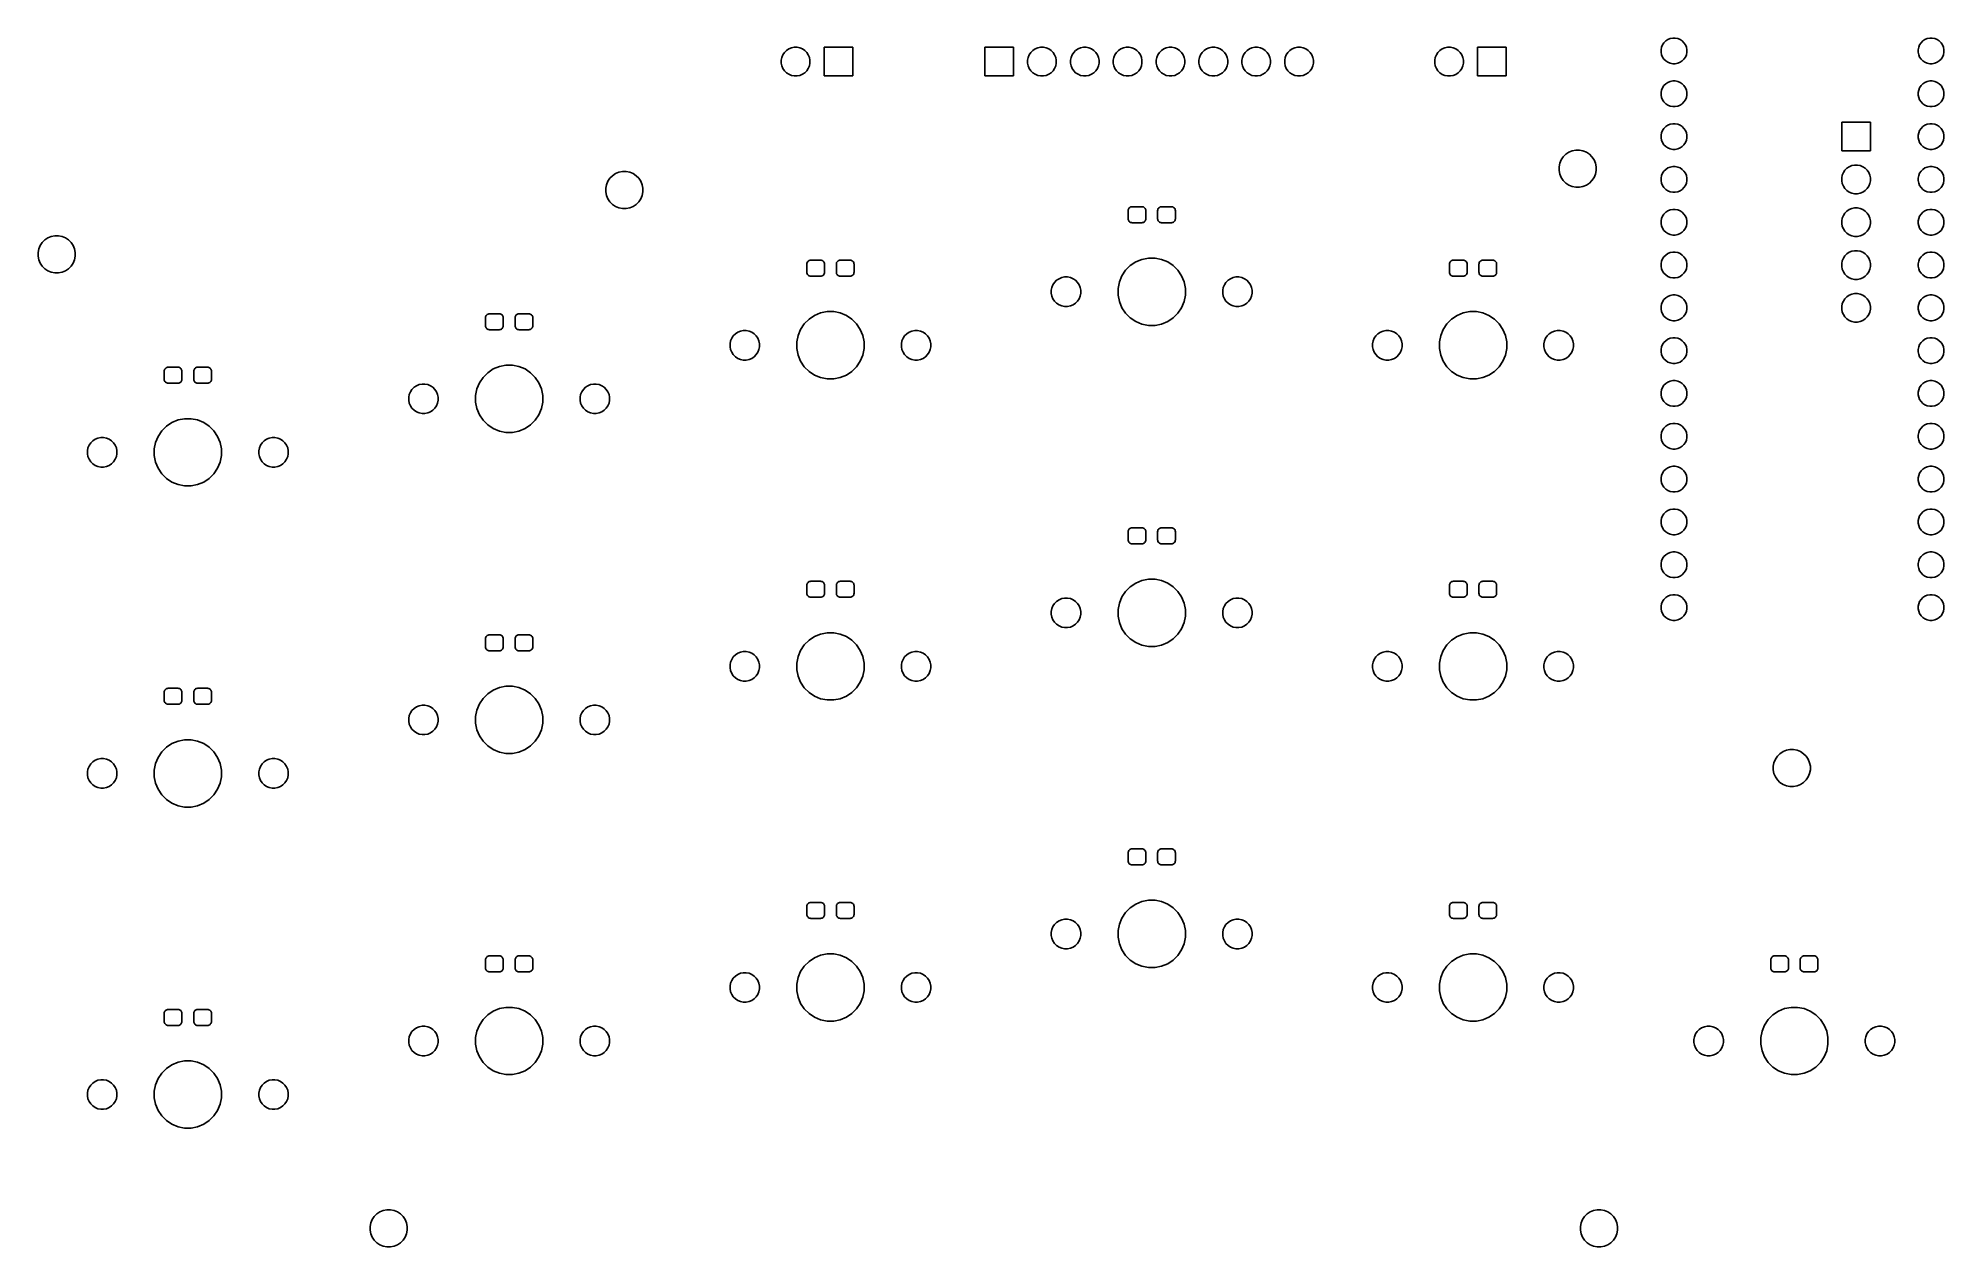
# Model space of a CAD drawing. Extents: x 1.23 to 5.68, y -4.22 to -1.4.
import ezdxf

# ---------------------------------------------------------------- set-up
doc = ezdxf.new("R2010")
doc.units = 0
doc.header["$MEASUREMENT"] = 0
doc.layers.add('BLACK', color=7, linetype='CONTINUOUS')

msp = doc.modelspace()

# ---------------------------------------------------------------- linework, layer by layer
at = {"layer": 'BLACK', "linetype": 'CONTINUOUS'}
for p, q in [((2.97848, -1.42398), (2.98396, -1.42032)), ((2.98396, -1.42032), (2.99005, -1.4178)), ((2.99005, -1.4178), (2.99652, -1.41651)), ((2.99652, -1.41651), (3.00311, -1.41651)), ((3.00311, -1.41651), (3.00958, -1.4178)), ((3.00958, -1.4178), (3.01567, -1.42032)), ((3.01567, -1.42032), (3.02115, -1.42398)), ((3.06635, -1.48344), (3.06635, -1.41651)), ((3.06635, -1.41651), (3.13328, -1.41651)), ((3.13328, -1.41651), (3.13328, -1.48344)), ((3.44133, -1.48344), (3.44133, -1.41651)), ((3.44133, -1.41651), (3.50826, -1.41651)), ((3.50826, -1.41651), (3.50826, -1.48344)), ((3.55346, -1.42398), (3.55894, -1.42032)), ((3.55894, -1.42032), (3.56503, -1.4178)), ((3.56503, -1.4178), (3.5715, -1.41651)), ((3.5715, -1.41651), (3.57809, -1.41651)), ((3.57809, -1.41651), (3.58455, -1.4178)), ((3.58455, -1.4178), (3.59064, -1.42032)), ((3.59064, -1.42032), (3.59612, -1.42398)), ((3.65346, -1.42398), (3.65894, -1.42032)), ((3.65894, -1.42032), (3.66503, -1.4178)), ((3.66503, -1.4178), (3.6715, -1.41651)), ((3.6715, -1.41651), (3.67809, -1.41651)), ((3.67809, -1.41651), (3.68455, -1.4178)), ((3.68455, -1.4178), (3.69064, -1.42032)), ((3.69064, -1.42032), (3.69612, -1.42398)), ((3.75346, -1.42398), (3.75894, -1.42032)), ((3.75894, -1.42032), (3.76503, -1.4178)), ((3.76503, -1.4178), (3.7715, -1.41651)), ((3.7715, -1.41651), (3.77809, -1.41651)), ((3.77809, -1.41651), (3.78455, -1.4178)), ((3.78455, -1.4178), (3.79064, -1.42032)), ((3.79064, -1.42032), (3.79612, -1.42398)), ((3.85346, -1.42398), (3.85894, -1.42032)), ((3.85894, -1.42032), (3.86503, -1.4178)), ((3.86503, -1.4178), (3.8715, -1.41651)), ((3.8715, -1.41651), (3.87809, -1.41651)), ((3.87809, -1.41651), (3.88455, -1.4178)), ((3.88455, -1.4178), (3.89064, -1.42032)), ((3.89064, -1.42032), (3.89612, -1.42398)), ((3.95346, -1.42398), (3.95894, -1.42032)), ((3.95894, -1.42032), (3.96503, -1.4178)), ((3.96503, -1.4178), (3.9715, -1.41651)), ((3.9715, -1.41651), (3.97809, -1.41651)), ((3.97809, -1.41651), (3.98455, -1.4178)), ((3.98455, -1.4178), (3.99064, -1.42032)), ((3.99064, -1.42032), (3.99612, -1.42398)), ((4.05346, -1.42398), (4.05894, -1.42032)), ((4.05894, -1.42032), (4.06503, -1.4178)), ((4.06503, -1.4178), (4.0715, -1.41651)), ((4.0715, -1.41651), (4.07809, -1.41651)), ((4.07809, -1.41651), (4.08455, -1.4178)), ((4.08455, -1.4178), (4.09064, -1.42032)), ((4.09064, -1.42032), (4.09612, -1.42398)), ((4.15346, -1.42398), (4.15894, -1.42032)), ((4.15894, -1.42032), (4.16503, -1.4178)), ((4.16503, -1.4178), (4.1715, -1.41651)), ((4.1715, -1.41651), (4.17809, -1.41651)), ((4.17809, -1.41651), (4.18455, -1.4178)), ((4.18455, -1.4178), (4.19064, -1.42032)), ((4.19064, -1.42032), (4.19612, -1.42398)), ((4.50367, -1.42401), (4.50915, -1.42034)), ((4.50915, -1.42034), (4.51524, -1.41782)), ((4.51524, -1.41782), (4.5217, -1.41654)), ((4.5217, -1.41654), (4.5283, -1.41654)), ((4.5283, -1.41654), (4.53476, -1.41782)), ((4.53476, -1.41782), (4.54085, -1.42034)), ((4.54085, -1.42034), (4.54633, -1.42401)), ((4.59154, -1.48346), (4.59154, -1.41654)), ((4.59154, -1.41654), (4.65846, -1.41654)), ((4.65846, -1.41654), (4.65846, -1.48346)), ((5.02, -1.42205), (5.02115, -1.41625)), ((5.02, -1.42795), (5.02, -1.42205)), ((5.02115, -1.41625), (5.02341, -1.41079)), ((5.02341, -1.41079), (5.0267, -1.40588)), ((5.0267, -1.40588), (5.03088, -1.4017)), ((5.03088, -1.4017), (5.03579, -1.39841)), ((5.03579, -1.39841), (5.04125, -1.39615)), ((5.04125, -1.39615), (5.04705, -1.395)), ((5.04705, -1.395), (5.05295, -1.395)), ((5.05295, -1.395), (5.05875, -1.39615)), ((5.05875, -1.39615), (5.06421, -1.39841)), ((5.06421, -1.39841), (5.06912, -1.4017)), ((5.06912, -1.4017), (5.0733, -1.40588)), ((5.0733, -1.40588), (5.07659, -1.41079)), ((5.07659, -1.41079), (5.07885, -1.41625)), ((5.07885, -1.41625), (5.08, -1.42205)), ((5.08, -1.42205), (5.08, -1.42795)), ((5.62, -1.42205), (5.62115, -1.41625)), ((5.62, -1.42795), (5.62, -1.42205)), ((5.62115, -1.41625), (5.62341, -1.41079)), ((5.62341, -1.41079), (5.6267, -1.40588)), ((5.6267, -1.40588), (5.63088, -1.4017)), ((5.63088, -1.4017), (5.63579, -1.39841)), ((5.63579, -1.39841), (5.64125, -1.39615)), ((5.64125, -1.39615), (5.64705, -1.395)), ((5.64705, -1.395), (5.65295, -1.395)), ((5.65295, -1.395), (5.65875, -1.39615)), ((5.65875, -1.39615), (5.66421, -1.39841)), ((5.66421, -1.39841), (5.66912, -1.4017)), ((5.66912, -1.4017), (5.6733, -1.40588)), ((5.6733, -1.40588), (5.67659, -1.41079)), ((5.67659, -1.41079), (5.67885, -1.41625)), ((5.67885, -1.41625), (5.68, -1.42205)), ((5.68, -1.42205), (5.68, -1.42795)), ((2.96635, -1.44668), (2.96764, -1.44021)), ((2.96635, -1.45327), (2.96635, -1.44668)), ((2.96764, -1.45974), (2.96635, -1.45327)), ((2.96764, -1.44021), (2.97016, -1.43412)), ((2.97016, -1.46583), (2.96764, -1.45974)), ((2.97016, -1.43412), (2.97382, -1.42864)), ((2.97382, -1.47131), (2.97016, -1.46583)), ((2.97382, -1.42864), (2.97848, -1.42398)), ((3.02115, -1.42398), (3.02581, -1.42864)), ((3.02581, -1.42864), (3.02947, -1.43412)), ((3.02947, -1.46583), (3.02581, -1.47131)), ((3.02947, -1.43412), (3.03199, -1.44021)), ((3.03199, -1.45974), (3.02947, -1.46583)), ((3.03199, -1.44021), (3.03328, -1.44668)), ((3.03328, -1.45327), (3.03199, -1.45974)), ((3.03328, -1.44668), (3.03328, -1.45327)), ((3.54133, -1.44668), (3.54261, -1.44021)), ((3.54133, -1.45327), (3.54133, -1.44668)), ((3.54261, -1.45974), (3.54133, -1.45327)), ((3.54261, -1.44021), (3.54514, -1.43412)), ((3.54514, -1.46583), (3.54261, -1.45974)), ((3.54514, -1.43412), (3.5488, -1.42864)), ((3.5488, -1.47131), (3.54514, -1.46583)), ((3.5488, -1.42864), (3.55346, -1.42398)), ((3.59612, -1.42398), (3.60078, -1.42864)), ((3.60078, -1.42864), (3.60445, -1.43412)), ((3.60445, -1.46583), (3.60078, -1.47131)), ((3.60445, -1.43412), (3.60697, -1.44021)), ((3.60697, -1.45974), (3.60445, -1.46583)), ((3.60697, -1.44021), (3.60826, -1.44668)), ((3.60826, -1.45327), (3.60697, -1.45974)), ((3.60826, -1.44668), (3.60826, -1.45327)), ((3.64133, -1.44668), (3.64261, -1.44021)), ((3.64133, -1.45327), (3.64133, -1.44668)), ((3.64261, -1.45974), (3.64133, -1.45327)), ((3.64261, -1.44021), (3.64514, -1.43412)), ((3.64514, -1.46583), (3.64261, -1.45974)), ((3.64514, -1.43412), (3.6488, -1.42864)), ((3.6488, -1.47131), (3.64514, -1.46583)), ((3.6488, -1.42864), (3.65346, -1.42398)), ((3.69612, -1.42398), (3.70078, -1.42864)), ((3.70078, -1.42864), (3.70445, -1.43412)), ((3.70445, -1.46583), (3.70078, -1.47131)), ((3.70445, -1.43412), (3.70697, -1.44021)), ((3.70697, -1.45974), (3.70445, -1.46583)), ((3.70697, -1.44021), (3.70826, -1.44668)), ((3.70826, -1.45327), (3.70697, -1.45974)), ((3.70826, -1.44668), (3.70826, -1.45327)), ((3.74133, -1.44668), (3.74261, -1.44021)), ((3.74133, -1.45327), (3.74133, -1.44668)), ((3.74261, -1.45974), (3.74133, -1.45327)), ((3.74261, -1.44021), (3.74514, -1.43412)), ((3.74514, -1.46583), (3.74261, -1.45974)), ((3.74514, -1.43412), (3.7488, -1.42864)), ((3.7488, -1.47131), (3.74514, -1.46583)), ((3.7488, -1.42864), (3.75346, -1.42398)), ((3.79612, -1.42398), (3.80078, -1.42864)), ((3.80078, -1.42864), (3.80445, -1.43412)), ((3.80445, -1.46583), (3.80078, -1.47131)), ((3.80445, -1.43412), (3.80697, -1.44021)), ((3.80697, -1.45974), (3.80445, -1.46583)), ((3.80697, -1.44021), (3.80826, -1.44668)), ((3.80826, -1.45327), (3.80697, -1.45974)), ((3.80826, -1.44668), (3.80826, -1.45327)), ((3.84133, -1.44668), (3.84261, -1.44021)), ((3.84133, -1.45327), (3.84133, -1.44668)), ((3.84261, -1.45974), (3.84133, -1.45327)), ((3.84261, -1.44021), (3.84514, -1.43412)), ((3.84514, -1.46583), (3.84261, -1.45974)), ((3.84514, -1.43412), (3.8488, -1.42864)), ((3.8488, -1.47131), (3.84514, -1.46583)), ((3.8488, -1.42864), (3.85346, -1.42398)), ((3.89612, -1.42398), (3.90078, -1.42864)), ((3.90078, -1.42864), (3.90445, -1.43412)), ((3.90445, -1.46583), (3.90078, -1.47131)), ((3.90445, -1.43412), (3.90697, -1.44021)), ((3.90697, -1.45974), (3.90445, -1.46583)), ((3.90697, -1.44021), (3.90826, -1.44668)), ((3.90826, -1.45327), (3.90697, -1.45974)), ((3.90826, -1.44668), (3.90826, -1.45327)), ((3.94133, -1.44668), (3.94261, -1.44021)), ((3.94133, -1.45327), (3.94133, -1.44668)), ((3.94261, -1.45974), (3.94133, -1.45327)), ((3.94261, -1.44021), (3.94514, -1.43412)), ((3.94514, -1.46583), (3.94261, -1.45974)), ((3.94514, -1.43412), (3.9488, -1.42864)), ((3.9488, -1.47131), (3.94514, -1.46583)), ((3.9488, -1.42864), (3.95346, -1.42398)), ((3.99612, -1.42398), (4.00078, -1.42864)), ((4.00078, -1.42864), (4.00445, -1.43412)), ((4.00445, -1.46583), (4.00078, -1.47131)), ((4.00445, -1.43412), (4.00697, -1.44021)), ((4.00697, -1.45974), (4.00445, -1.46583)), ((4.00697, -1.44021), (4.00826, -1.44668)), ((4.00826, -1.45327), (4.00697, -1.45974)), ((4.00826, -1.44668), (4.00826, -1.45327)), ((4.04133, -1.44668), (4.04261, -1.44021)), ((4.04133, -1.45327), (4.04133, -1.44668)), ((4.04261, -1.45974), (4.04133, -1.45327)), ((4.04261, -1.44021), (4.04514, -1.43412)), ((4.04514, -1.46583), (4.04261, -1.45974)), ((4.04514, -1.43412), (4.0488, -1.42864)), ((4.0488, -1.47131), (4.04514, -1.46583)), ((4.0488, -1.42864), (4.05346, -1.42398)), ((4.09612, -1.42398), (4.10078, -1.42864)), ((4.10078, -1.42864), (4.10445, -1.43412)), ((4.10445, -1.46583), (4.10078, -1.47131)), ((4.10445, -1.43412), (4.10697, -1.44021)), ((4.10697, -1.45974), (4.10445, -1.46583)), ((4.10697, -1.44021), (4.10826, -1.44668)), ((4.10826, -1.45327), (4.10697, -1.45974)), ((4.10826, -1.44668), (4.10826, -1.45327)), ((4.14133, -1.44668), (4.14261, -1.44021)), ((4.14133, -1.45327), (4.14133, -1.44668)), ((4.14261, -1.45974), (4.14133, -1.45327)), ((4.14261, -1.44021), (4.14514, -1.43412)), ((4.14514, -1.46583), (4.14261, -1.45974)), ((4.14514, -1.43412), (4.1488, -1.42864)), ((4.1488, -1.47131), (4.14514, -1.46583)), ((4.1488, -1.42864), (4.15346, -1.42398)), ((4.19612, -1.42398), (4.20078, -1.42864)), ((4.20078, -1.42864), (4.20445, -1.43412)), ((4.20445, -1.46583), (4.20078, -1.47131)), ((4.20445, -1.43412), (4.20697, -1.44021)), ((4.20697, -1.45974), (4.20445, -1.46583)), ((4.20697, -1.44021), (4.20826, -1.44668)), ((4.20826, -1.45327), (4.20697, -1.45974)), ((4.20826, -1.44668), (4.20826, -1.45327)), ((4.49154, -1.4467), (4.49282, -1.44024)), ((4.49154, -1.4533), (4.49154, -1.4467)), ((4.49282, -1.45976), (4.49154, -1.4533)), ((4.49282, -1.44024), (4.49534, -1.43415)), ((4.49534, -1.46585), (4.49282, -1.45976)), ((4.49534, -1.43415), (4.49901, -1.42867)), ((4.49901, -1.47133), (4.49534, -1.46585)), ((4.49901, -1.42867), (4.50367, -1.42401)), ((4.54633, -1.42401), (4.55099, -1.42867)), ((4.55099, -1.42867), (4.55466, -1.43415)), ((4.55466, -1.46585), (4.55099, -1.47133)), ((4.55466, -1.43415), (4.55718, -1.44024)), ((4.55718, -1.45976), (4.55466, -1.46585)), ((4.55718, -1.44024), (4.55846, -1.4467)), ((4.55846, -1.4533), (4.55718, -1.45976)), ((4.55846, -1.4467), (4.55846, -1.4533)), ((5.02115, -1.43375), (5.02, -1.42795)), ((5.02341, -1.43921), (5.02115, -1.43375)), ((5.0267, -1.44412), (5.02341, -1.43921)), ((5.03088, -1.4483), (5.0267, -1.44412)), ((5.03579, -1.45159), (5.03088, -1.4483)), ((5.04125, -1.45385), (5.03579, -1.45159)), ((5.04705, -1.455), (5.04125, -1.45385)), ((5.05295, -1.455), (5.04705, -1.455)), ((5.05875, -1.45385), (5.05295, -1.455)), ((5.06421, -1.45159), (5.05875, -1.45385)), ((5.06912, -1.4483), (5.06421, -1.45159)), ((5.0733, -1.44412), (5.06912, -1.4483)), ((5.07659, -1.43921), (5.0733, -1.44412)), ((5.07885, -1.43375), (5.07659, -1.43921)), ((5.08, -1.42795), (5.07885, -1.43375)), ((5.62115, -1.43375), (5.62, -1.42795)), ((5.62341, -1.43921), (5.62115, -1.43375)), ((5.6267, -1.44412), (5.62341, -1.43921)), ((5.63088, -1.4483), (5.6267, -1.44412)), ((5.63579, -1.45159), (5.63088, -1.4483)), ((5.64125, -1.45385), (5.63579, -1.45159)), ((5.64705, -1.455), (5.64125, -1.45385)), ((5.65295, -1.455), (5.64705, -1.455)), ((5.65875, -1.45385), (5.65295, -1.455)), ((5.66421, -1.45159), (5.65875, -1.45385)), ((5.66912, -1.4483), (5.66421, -1.45159)), ((5.6733, -1.44412), (5.66912, -1.4483)), ((5.67659, -1.43921), (5.6733, -1.44412)), ((5.67885, -1.43375), (5.67659, -1.43921)), ((5.68, -1.42795), (5.67885, -1.43375)), ((2.97848, -1.47597), (2.97382, -1.47131)), ((2.98396, -1.47963), (2.97848, -1.47597)), ((2.99005, -1.48215), (2.98396, -1.47963)), ((2.99652, -1.48344), (2.99005, -1.48215)), ((3.00311, -1.48344), (2.99652, -1.48344)), ((3.00958, -1.48215), (3.00311, -1.48344)), ((3.01567, -1.47963), (3.00958, -1.48215)), ((3.02115, -1.47597), (3.01567, -1.47963)), ((3.02581, -1.47131), (3.02115, -1.47597)), ((3.13328, -1.48344), (3.06635, -1.48344)), ((3.50826, -1.48344), (3.44133, -1.48344)), ((3.55346, -1.47597), (3.5488, -1.47131)), ((3.55894, -1.47963), (3.55346, -1.47597)), ((3.56503, -1.48215), (3.55894, -1.47963)), ((3.5715, -1.48344), (3.56503, -1.48215)), ((3.57809, -1.48344), (3.5715, -1.48344)), ((3.58455, -1.48215), (3.57809, -1.48344)), ((3.59064, -1.47963), (3.58455, -1.48215)), ((3.59612, -1.47597), (3.59064, -1.47963)), ((3.60078, -1.47131), (3.59612, -1.47597)), ((3.65346, -1.47597), (3.6488, -1.47131)), ((3.65894, -1.47963), (3.65346, -1.47597)), ((3.66503, -1.48215), (3.65894, -1.47963)), ((3.6715, -1.48344), (3.66503, -1.48215)), ((3.67809, -1.48344), (3.6715, -1.48344)), ((3.68455, -1.48215), (3.67809, -1.48344)), ((3.69064, -1.47963), (3.68455, -1.48215)), ((3.69612, -1.47597), (3.69064, -1.47963)), ((3.70078, -1.47131), (3.69612, -1.47597)), ((3.75346, -1.47597), (3.7488, -1.47131)), ((3.75894, -1.47963), (3.75346, -1.47597)), ((3.76503, -1.48215), (3.75894, -1.47963)), ((3.7715, -1.48344), (3.76503, -1.48215)), ((3.77809, -1.48344), (3.7715, -1.48344)), ((3.78455, -1.48215), (3.77809, -1.48344)), ((3.79064, -1.47963), (3.78455, -1.48215)), ((3.79612, -1.47597), (3.79064, -1.47963)), ((3.80078, -1.47131), (3.79612, -1.47597)), ((3.85346, -1.47597), (3.8488, -1.47131)), ((3.85894, -1.47963), (3.85346, -1.47597)), ((3.86503, -1.48215), (3.85894, -1.47963)), ((3.8715, -1.48344), (3.86503, -1.48215)), ((3.87809, -1.48344), (3.8715, -1.48344)), ((3.88455, -1.48215), (3.87809, -1.48344)), ((3.89064, -1.47963), (3.88455, -1.48215)), ((3.89612, -1.47597), (3.89064, -1.47963)), ((3.90078, -1.47131), (3.89612, -1.47597)), ((3.95346, -1.47597), (3.9488, -1.47131)), ((3.95894, -1.47963), (3.95346, -1.47597)), ((3.96503, -1.48215), (3.95894, -1.47963)), ((3.9715, -1.48344), (3.96503, -1.48215)), ((3.97809, -1.48344), (3.9715, -1.48344)), ((3.98455, -1.48215), (3.97809, -1.48344)), ((3.99064, -1.47963), (3.98455, -1.48215)), ((3.99612, -1.47597), (3.99064, -1.47963)), ((4.00078, -1.47131), (3.99612, -1.47597)), ((4.05346, -1.47597), (4.0488, -1.47131)), ((4.05894, -1.47963), (4.05346, -1.47597)), ((4.06503, -1.48215), (4.05894, -1.47963)), ((4.0715, -1.48344), (4.06503, -1.48215)), ((4.07809, -1.48344), (4.0715, -1.48344)), ((4.08455, -1.48215), (4.07809, -1.48344)), ((4.09064, -1.47963), (4.08455, -1.48215)), ((4.09612, -1.47597), (4.09064, -1.47963)), ((4.10078, -1.47131), (4.09612, -1.47597)), ((4.15346, -1.47597), (4.1488, -1.47131)), ((4.15894, -1.47963), (4.15346, -1.47597)), ((4.16503, -1.48215), (4.15894, -1.47963)), ((4.1715, -1.48344), (4.16503, -1.48215)), ((4.17809, -1.48344), (4.1715, -1.48344)), ((4.18455, -1.48215), (4.17809, -1.48344)), ((4.19064, -1.47963), (4.18455, -1.48215)), ((4.19612, -1.47597), (4.19064, -1.47963)), ((4.20078, -1.47131), (4.19612, -1.47597)), ((4.50367, -1.47599), (4.49901, -1.47133)), ((4.50915, -1.47966), (4.50367, -1.47599)), ((4.51524, -1.48218), (4.50915, -1.47966)), ((4.5217, -1.48346), (4.51524, -1.48218)), ((4.5283, -1.48346), (4.5217, -1.48346)), ((4.53476, -1.48218), (4.5283, -1.48346)), ((4.54085, -1.47966), (4.53476, -1.48218)), ((4.54633, -1.47599), (4.54085, -1.47966)), ((4.55099, -1.47133), (4.54633, -1.47599)), ((4.65846, -1.48346), (4.59154, -1.48346)), ((5.02115, -1.51625), (5.02341, -1.51079)), ((5.02341, -1.51079), (5.0267, -1.50588)), ((5.0267, -1.50588), (5.03088, -1.5017)), ((5.03088, -1.5017), (5.03579, -1.49841)), ((5.03579, -1.49841), (5.04125, -1.49615)), ((5.04125, -1.49615), (5.04705, -1.495)), ((5.04705, -1.495), (5.05295, -1.495)), ((5.05295, -1.495), (5.05875, -1.49615)), ((5.05875, -1.49615), (5.06421, -1.49841)), ((5.06421, -1.49841), (5.06912, -1.5017)), ((5.06912, -1.5017), (5.0733, -1.50588)), ((5.0733, -1.50588), (5.07659, -1.51079)), ((5.07659, -1.51079), (5.07885, -1.51625)), ((5.62115, -1.51625), (5.62341, -1.51079)), ((5.62341, -1.51079), (5.6267, -1.50588)), ((5.6267, -1.50588), (5.63088, -1.5017)), ((5.63088, -1.5017), (5.63579, -1.49841)), ((5.63579, -1.49841), (5.64125, -1.49615)), ((5.64125, -1.49615), (5.64705, -1.495)), ((5.64705, -1.495), (5.65295, -1.495)), ((5.65295, -1.495), (5.65875, -1.49615)), ((5.65875, -1.49615), (5.66421, -1.49841)), ((5.66421, -1.49841), (5.66912, -1.5017)), ((5.66912, -1.5017), (5.6733, -1.50588)), ((5.6733, -1.50588), (5.67659, -1.51079)), ((5.67659, -1.51079), (5.67885, -1.51625)), ((5.02, -1.52205), (5.02115, -1.51625)), ((5.02, -1.52795), (5.02, -1.52205)), ((5.02115, -1.53375), (5.02, -1.52795)), ((5.02341, -1.53921), (5.02115, -1.53375)), ((5.0267, -1.54412), (5.02341, -1.53921)), ((5.03088, -1.5483), (5.0267, -1.54412)), ((5.03579, -1.55159), (5.03088, -1.5483)), ((5.04125, -1.55385), (5.03579, -1.55159)), ((5.04705, -1.555), (5.04125, -1.55385)), ((5.05295, -1.555), (5.04705, -1.555)), ((5.05875, -1.55385), (5.05295, -1.555)), ((5.06421, -1.55159), (5.05875, -1.55385)), ((5.06912, -1.5483), (5.06421, -1.55159)), ((5.0733, -1.54412), (5.06912, -1.5483)), ((5.07659, -1.53921), (5.0733, -1.54412)), ((5.07885, -1.53375), (5.07659, -1.53921)), ((5.07885, -1.51625), (5.08, -1.52205)), ((5.08, -1.52795), (5.07885, -1.53375)), ((5.08, -1.52205), (5.08, -1.52795)), ((5.62, -1.52205), (5.62115, -1.51625)), ((5.62, -1.52795), (5.62, -1.52205)), ((5.62115, -1.53375), (5.62, -1.52795)), ((5.62341, -1.53921), (5.62115, -1.53375)), ((5.6267, -1.54412), (5.62341, -1.53921)), ((5.63088, -1.5483), (5.6267, -1.54412)), ((5.63579, -1.55159), (5.63088, -1.5483)), ((5.64125, -1.55385), (5.63579, -1.55159)), ((5.64705, -1.555), (5.64125, -1.55385)), ((5.65295, -1.555), (5.64705, -1.555)), ((5.65875, -1.55385), (5.65295, -1.555)), ((5.66421, -1.55159), (5.65875, -1.55385)), ((5.66912, -1.5483), (5.66421, -1.55159)), ((5.6733, -1.54412), (5.66912, -1.5483)), ((5.67659, -1.53921), (5.6733, -1.54412)), ((5.67885, -1.53375), (5.67659, -1.53921)), ((5.67885, -1.51625), (5.68, -1.52205)), ((5.68, -1.52795), (5.67885, -1.53375)), ((5.68, -1.52205), (5.68, -1.52795)), ((5.03088, -1.6017), (5.03579, -1.59841)), ((5.03579, -1.59841), (5.04125, -1.59615)), ((5.04125, -1.59615), (5.04705, -1.595)), ((5.04705, -1.595), (5.05295, -1.595)), ((5.05295, -1.595), (5.05875, -1.59615)), ((5.05875, -1.59615), (5.06421, -1.59841)), ((5.06421, -1.59841), (5.06912, -1.6017)), ((5.44154, -1.65846), (5.44154, -1.59154)), ((5.44154, -1.59154), (5.50846, -1.59154)), ((5.50846, -1.59154), (5.50846, -1.65846)), ((5.63088, -1.6017), (5.63579, -1.59841)), ((5.63579, -1.59841), (5.64125, -1.59615)), ((5.64125, -1.59615), (5.64705, -1.595)), ((5.64705, -1.595), (5.65295, -1.595)), ((5.65295, -1.595), (5.65875, -1.59615)), ((5.65875, -1.59615), (5.66421, -1.59841)), ((5.66421, -1.59841), (5.66912, -1.6017)), ((5.02, -1.62205), (5.02115, -1.61625)), ((5.02, -1.62795), (5.02, -1.62205)), ((5.02115, -1.63375), (5.02, -1.62795)), ((5.02115, -1.61625), (5.02341, -1.61079)), ((5.02341, -1.63921), (5.02115, -1.63375)), ((5.02341, -1.61079), (5.0267, -1.60588)), ((5.0267, -1.64412), (5.02341, -1.63921)), ((5.0267, -1.60588), (5.03088, -1.6017)), ((5.03088, -1.6483), (5.0267, -1.64412)), ((5.06912, -1.6017), (5.0733, -1.60588)), ((5.0733, -1.64412), (5.06912, -1.6483)), ((5.0733, -1.60588), (5.07659, -1.61079)), ((5.07659, -1.63921), (5.0733, -1.64412)), ((5.07659, -1.61079), (5.07885, -1.61625)), ((5.07885, -1.63375), (5.07659, -1.63921)), ((5.07885, -1.61625), (5.08, -1.62205)), ((5.08, -1.62795), (5.07885, -1.63375)), ((5.08, -1.62205), (5.08, -1.62795)), ((5.62, -1.62205), (5.62115, -1.61625)), ((5.62, -1.62795), (5.62, -1.62205)), ((5.62115, -1.63375), (5.62, -1.62795)), ((5.62115, -1.61625), (5.62341, -1.61079)), ((5.62341, -1.63921), (5.62115, -1.63375)), ((5.62341, -1.61079), (5.6267, -1.60588)), ((5.6267, -1.64412), (5.62341, -1.63921)), ((5.6267, -1.60588), (5.63088, -1.6017)), ((5.63088, -1.6483), (5.6267, -1.64412)), ((5.66912, -1.6017), (5.6733, -1.60588)), ((5.6733, -1.64412), (5.66912, -1.6483)), ((5.6733, -1.60588), (5.67659, -1.61079)), ((5.67659, -1.63921), (5.6733, -1.64412)), ((5.67659, -1.61079), (5.67885, -1.61625)), ((5.67885, -1.63375), (5.67659, -1.63921)), ((5.67885, -1.61625), (5.68, -1.62205)), ((5.68, -1.62795), (5.67885, -1.63375)), ((5.68, -1.62205), (5.68, -1.62795)), ((4.78169, -1.69573), (4.78336, -1.68737)), ((4.78336, -1.68737), (4.78662, -1.67949)), ((4.78662, -1.67949), (4.79136, -1.67239)), ((4.79136, -1.67239), (4.79739, -1.66636)), ((4.79739, -1.66636), (4.80449, -1.66162)), ((4.80449, -1.66162), (4.81237, -1.65836)), ((4.81237, -1.65836), (4.82073, -1.65669)), ((4.82073, -1.65669), (4.82927, -1.65669)), ((4.82927, -1.65669), (4.83763, -1.65836)), ((4.83763, -1.65836), (4.84551, -1.66162)), ((4.84551, -1.66162), (4.85261, -1.66636)), ((4.85261, -1.66636), (4.85864, -1.67239)), ((4.85864, -1.67239), (4.86338, -1.67949)), ((4.86338, -1.67949), (4.86664, -1.68737)), ((4.86664, -1.68737), (4.86831, -1.69573)), ((5.03579, -1.65159), (5.03088, -1.6483)), ((5.04125, -1.65385), (5.03579, -1.65159)), ((5.04705, -1.655), (5.04125, -1.65385)), ((5.05295, -1.655), (5.04705, -1.655)), ((5.05875, -1.65385), (5.05295, -1.655)), ((5.06421, -1.65159), (5.05875, -1.65385)), ((5.06912, -1.6483), (5.06421, -1.65159)), ((5.50846, -1.65846), (5.44154, -1.65846)), ((5.63579, -1.65159), (5.63088, -1.6483)), ((5.64125, -1.65385), (5.63579, -1.65159)), ((5.64705, -1.655), (5.64125, -1.65385)), ((5.65295, -1.655), (5.64705, -1.655)), ((5.65875, -1.65385), (5.65295, -1.655)), ((5.66421, -1.65159), (5.65875, -1.65385)), ((5.66912, -1.6483), (5.66421, -1.65159)), ((2.55836, -1.73737), (2.56162, -1.72949)), ((2.56162, -1.72949), (2.56636, -1.72239)), ((2.56636, -1.72239), (2.57239, -1.71636)), ((2.57239, -1.71636), (2.57949, -1.71162)), ((2.57949, -1.71162), (2.58737, -1.70836)), ((2.58737, -1.70836), (2.59573, -1.70669)), ((2.59573, -1.70669), (2.60427, -1.70669)), ((2.60427, -1.70669), (2.61263, -1.70836)), ((2.61263, -1.70836), (2.62051, -1.71162)), ((2.62051, -1.71162), (2.62761, -1.71636)), ((2.62761, -1.71636), (2.63364, -1.72239)), ((2.63364, -1.72239), (2.63838, -1.72949)), ((2.63838, -1.72949), (2.64164, -1.73737)), ((4.78169, -1.70427), (4.78169, -1.69573)), ((4.78336, -1.71263), (4.78169, -1.70427)), ((4.78662, -1.72051), (4.78336, -1.71263)), ((4.79136, -1.72761), (4.78662, -1.72051)), ((4.79739, -1.73364), (4.79136, -1.72761)), ((4.80449, -1.73838), (4.79739, -1.73364)), ((4.85261, -1.73364), (4.84551, -1.73838)), ((4.85864, -1.72761), (4.85261, -1.73364)), ((4.86338, -1.72051), (4.85864, -1.72761)), ((4.86664, -1.71263), (4.86338, -1.72051)), ((4.86831, -1.70427), (4.86664, -1.71263)), ((4.86831, -1.69573), (4.86831, -1.70427)), ((5.02, -1.72205), (5.02115, -1.71625)), ((5.02, -1.72795), (5.02, -1.72205)), ((5.02115, -1.73375), (5.02, -1.72795)), ((5.02115, -1.71625), (5.02341, -1.71079)), ((5.02341, -1.73921), (5.02115, -1.73375)), ((5.02341, -1.71079), (5.0267, -1.70588)), ((5.0267, -1.70588), (5.03088, -1.7017)), ((5.03088, -1.7017), (5.03579, -1.69841)), ((5.03579, -1.69841), (5.04125, -1.69615)), ((5.04125, -1.69615), (5.04705, -1.695)), ((5.04705, -1.695), (5.05295, -1.695)), ((5.05295, -1.695), (5.05875, -1.69615)), ((5.05875, -1.69615), (5.06421, -1.69841)), ((5.06421, -1.69841), (5.06912, -1.7017)), ((5.06912, -1.7017), (5.0733, -1.70588)), ((5.0733, -1.70588), (5.07659, -1.71079)), ((5.07659, -1.71079), (5.07885, -1.71625)), ((5.07885, -1.73375), (5.07659, -1.73921)), ((5.07885, -1.71625), (5.08, -1.72205)), ((5.08, -1.72795), (5.07885, -1.73375)), ((5.08, -1.72205), (5.08, -1.72795)), ((5.44154, -1.7217), (5.44282, -1.71524)), ((5.44154, -1.7283), (5.44154, -1.7217)), ((5.44282, -1.73476), (5.44154, -1.7283)), ((5.44282, -1.71524), (5.44534, -1.70915)), ((5.44534, -1.74085), (5.44282, -1.73476)), ((5.44534, -1.70915), (5.44901, -1.70367)), ((5.44901, -1.70367), (5.45367, -1.69901)), ((5.45367, -1.69901), (5.45915, -1.69534)), ((5.45915, -1.69534), (5.46524, -1.69282)), ((5.46524, -1.69282), (5.4717, -1.69154)), ((5.4717, -1.69154), (5.4783, -1.69154)), ((5.4783, -1.69154), (5.48476, -1.69282)), ((5.48476, -1.69282), (5.49085, -1.69534)), ((5.49085, -1.69534), (5.49633, -1.69901)), ((5.49633, -1.69901), (5.50099, -1.70367)), ((5.50099, -1.70367), (5.50466, -1.70915)), ((5.50466, -1.70915), (5.50718, -1.71524)), ((5.50718, -1.73476), (5.50466, -1.74085)), ((5.50718, -1.71524), (5.50846, -1.7217)), ((5.50846, -1.7283), (5.50718, -1.73476)), ((5.50846, -1.7217), (5.50846, -1.7283)), ((5.62, -1.72205), (5.62115, -1.71625)), ((5.62, -1.72795), (5.62, -1.72205)), ((5.62115, -1.73375), (5.62, -1.72795)), ((5.62115, -1.71625), (5.62341, -1.71079)), ((5.62341, -1.73921), (5.62115, -1.73375)), ((5.62341, -1.71079), (5.6267, -1.70588)), ((5.6267, -1.70588), (5.63088, -1.7017)), ((5.63088, -1.7017), (5.63579, -1.69841)), ((5.63579, -1.69841), (5.64125, -1.69615)), ((5.64125, -1.69615), (5.64705, -1.695)), ((5.64705, -1.695), (5.65295, -1.695)), ((5.65295, -1.695), (5.65875, -1.69615)), ((5.65875, -1.69615), (5.66421, -1.69841)), ((5.66421, -1.69841), (5.66912, -1.7017)), ((5.66912, -1.7017), (5.6733, -1.70588)), ((5.6733, -1.70588), (5.67659, -1.71079)), ((5.67659, -1.71079), (5.67885, -1.71625)), ((5.67885, -1.73375), (5.67659, -1.73921)), ((5.67885, -1.71625), (5.68, -1.72205)), ((5.68, -1.72795), (5.67885, -1.73375)), ((5.68, -1.72205), (5.68, -1.72795)), ((2.55669, -1.74573), (2.55836, -1.73737)), ((2.55669, -1.75427), (2.55669, -1.74573)), ((2.55836, -1.76263), (2.55669, -1.75427)), ((2.56162, -1.77051), (2.55836, -1.76263)), ((2.56636, -1.77761), (2.56162, -1.77051)), ((2.57239, -1.78364), (2.56636, -1.77761)), ((2.63364, -1.77761), (2.62761, -1.78364)), ((2.63838, -1.77051), (2.63364, -1.77761)), ((2.64164, -1.76263), (2.63838, -1.77051)), ((2.64164, -1.73737), (2.64331, -1.74573)), ((2.64331, -1.75427), (2.64164, -1.76263)), ((2.64331, -1.74573), (2.64331, -1.75427)), ((4.81237, -1.74164), (4.80449, -1.73838)), ((4.82073, -1.74331), (4.81237, -1.74164)), ((4.82927, -1.74331), (4.82073, -1.74331)), ((4.83763, -1.74164), (4.82927, -1.74331)), ((4.84551, -1.73838), (4.83763, -1.74164)), ((5.0267, -1.74412), (5.02341, -1.73921)), ((5.03088, -1.7483), (5.0267, -1.74412)), ((5.03579, -1.75159), (5.03088, -1.7483)), ((5.04125, -1.75385), (5.03579, -1.75159)), ((5.04705, -1.755), (5.04125, -1.75385)), ((5.05295, -1.755), (5.04705, -1.755)), ((5.05875, -1.75385), (5.05295, -1.755)), ((5.06421, -1.75159), (5.05875, -1.75385)), ((5.06912, -1.7483), (5.06421, -1.75159)), ((5.0733, -1.74412), (5.06912, -1.7483)), ((5.07659, -1.73921), (5.0733, -1.74412)), ((5.44901, -1.74633), (5.44534, -1.74085)), ((5.45367, -1.75099), (5.44901, -1.74633)), ((5.45915, -1.75466), (5.45367, -1.75099)), ((5.46524, -1.75718), (5.45915, -1.75466)), ((5.4717, -1.75846), (5.46524, -1.75718)), ((5.4783, -1.75846), (5.4717, -1.75846)), ((5.48476, -1.75718), (5.4783, -1.75846)), ((5.49085, -1.75466), (5.48476, -1.75718)), ((5.49633, -1.75099), (5.49085, -1.75466)), ((5.50099, -1.74633), (5.49633, -1.75099)), ((5.50466, -1.74085), (5.50099, -1.74633)), ((5.6267, -1.74412), (5.62341, -1.73921)), ((5.63088, -1.7483), (5.6267, -1.74412)), ((5.63579, -1.75159), (5.63088, -1.7483)), ((5.64125, -1.75385), (5.63579, -1.75159)), ((5.64705, -1.755), (5.64125, -1.75385)), ((5.65295, -1.755), (5.64705, -1.755)), ((5.65875, -1.75385), (5.65295, -1.755)), ((5.66421, -1.75159), (5.65875, -1.75385)), ((5.66912, -1.7483), (5.66421, -1.75159)), ((5.6733, -1.74412), (5.66912, -1.7483)), ((5.67659, -1.73921), (5.6733, -1.74412)), ((2.57949, -1.78838), (2.57239, -1.78364)), ((2.58737, -1.79164), (2.57949, -1.78838)), ((2.59573, -1.79331), (2.58737, -1.79164)), ((2.60427, -1.79331), (2.59573, -1.79331)), ((2.61263, -1.79164), (2.60427, -1.79331)), ((2.62051, -1.78838), (2.61263, -1.79164)), ((2.62761, -1.78364), (2.62051, -1.78838)), ((3.77592, -1.79809), (3.7761, -1.79627)), ((3.77592, -1.81679), (3.77592, -1.79809)), ((3.7761, -1.81861), (3.77592, -1.81679)), ((3.7761, -1.79627), (3.77663, -1.79451)), ((3.77663, -1.82037), (3.7761, -1.81861)), ((3.77663, -1.79451), (3.7775, -1.79289)), ((3.7775, -1.82198), (3.77663, -1.82037)), ((3.7775, -1.79289), (3.77866, -1.79148)), ((3.77866, -1.8234), (3.7775, -1.82198)), ((3.77866, -1.79148), (3.78008, -1.79031)), ((3.78008, -1.82456), (3.77866, -1.8234)), ((3.78008, -1.79031), (3.78169, -1.78945)), ((3.78169, -1.78945), (3.78345, -1.78892)), ((3.78345, -1.78892), (3.78527, -1.78874)), ((3.78527, -1.78874), (3.80791, -1.78874)), ((3.80791, -1.78874), (3.80973, -1.78892)), ((3.80973, -1.78892), (3.81149, -1.78945)), ((3.81149, -1.78945), (3.8131, -1.79031)), ((3.8131, -1.79031), (3.81452, -1.79148)), ((3.81452, -1.8234), (3.8131, -1.82456)), ((3.81452, -1.79148), (3.81568, -1.79289)), ((3.81568, -1.82198), (3.81452, -1.8234)), ((3.81568, -1.79289), (3.81655, -1.79451)), ((3.81655, -1.82037), (3.81568, -1.82198)), ((3.81655, -1.79451), (3.81708, -1.79627)), ((3.81708, -1.81861), (3.81655, -1.82037)), ((3.81708, -1.79627), (3.81726, -1.79809)), ((3.81726, -1.81679), (3.81708, -1.81861)), ((3.81726, -1.79809), (3.81726, -1.81679)), ((3.84482, -1.79809), (3.845, -1.79627)), ((3.84482, -1.81679), (3.84482, -1.79809)), ((3.845, -1.81861), (3.84482, -1.81679)), ((3.845, -1.79627), (3.84553, -1.79451)), ((3.84553, -1.82037), (3.845, -1.81861)), ((3.84553, -1.79451), (3.84639, -1.79289)), ((3.84639, -1.82198), (3.84553, -1.82037)), ((3.84639, -1.79289), (3.84756, -1.79148)), ((3.84756, -1.8234), (3.84639, -1.82198)), ((3.84756, -1.79148), (3.84897, -1.79031)), ((3.84897, -1.82456), (3.84756, -1.8234)), ((3.84897, -1.79031), (3.85059, -1.78945)), ((3.85059, -1.78945), (3.85234, -1.78892)), ((3.85234, -1.78892), (3.85417, -1.78874)), ((3.85417, -1.78874), (3.87681, -1.78874)), ((3.87681, -1.78874), (3.87863, -1.78892)), ((3.87863, -1.78892), (3.88039, -1.78945)), ((3.88039, -1.78945), (3.882, -1.79031)), ((3.882, -1.79031), (3.88342, -1.79148)), ((3.88342, -1.8234), (3.882, -1.82456)), ((3.88342, -1.79148), (3.88458, -1.79289)), ((3.88458, -1.82198), (3.88342, -1.8234)), ((3.88458, -1.79289), (3.88545, -1.79451)), ((3.88545, -1.82037), (3.88458, -1.82198)), ((3.88545, -1.79451), (3.88598, -1.79627)), ((3.88598, -1.81861), (3.88545, -1.82037)), ((3.88598, -1.79627), (3.88616, -1.79809)), ((3.88616, -1.81679), (3.88598, -1.81861)), ((3.88616, -1.79809), (3.88616, -1.81679)), ((5.02, -1.82205), (5.02115, -1.81625)), ((5.02, -1.82795), (5.02, -1.82205)), ((5.02115, -1.81625), (5.02341, -1.81079)), ((5.02341, -1.81079), (5.0267, -1.80588)), ((5.0267, -1.80588), (5.03088, -1.8017)), ((5.03088, -1.8017), (5.03579, -1.79841)), ((5.03579, -1.79841), (5.04125, -1.79615)), ((5.04125, -1.79615), (5.04705, -1.795)), ((5.04705, -1.795), (5.05295, -1.795)), ((5.05295, -1.795), (5.05875, -1.79615)), ((5.05875, -1.79615), (5.06421, -1.79841)), ((5.06421, -1.79841), (5.06912, -1.8017)), ((5.06912, -1.8017), (5.0733, -1.80588)), ((5.0733, -1.80588), (5.07659, -1.81079)), ((5.07659, -1.81079), (5.07885, -1.81625)), ((5.07885, -1.81625), (5.08, -1.82205)), ((5.08, -1.82205), (5.08, -1.82795)), ((5.44154, -1.8217), (5.44282, -1.81524)), ((5.44154, -1.8283), (5.44154, -1.8217)), ((5.44282, -1.81524), (5.44534, -1.80915)), ((5.44534, -1.80915), (5.44901, -1.80367)), ((5.44901, -1.80367), (5.45367, -1.79901)), ((5.45367, -1.79901), (5.45915, -1.79534)), ((5.45915, -1.79534), (5.46524, -1.79282)), ((5.46524, -1.79282), (5.4717, -1.79154)), ((5.4717, -1.79154), (5.4783, -1.79154)), ((5.4783, -1.79154), (5.48476, -1.79282)), ((5.48476, -1.79282), (5.49085, -1.79534)), ((5.49085, -1.79534), (5.49633, -1.79901)), ((5.49633, -1.79901), (5.50099, -1.80367)), ((5.50099, -1.80367), (5.50466, -1.80915)), ((5.50466, -1.80915), (5.50718, -1.81524)), ((5.50718, -1.81524), (5.50846, -1.8217)), ((5.50846, -1.8217), (5.50846, -1.8283)), ((5.62, -1.82205), (5.62115, -1.81625)), ((5.62, -1.82795), (5.62, -1.82205)), ((5.62115, -1.81625), (5.62341, -1.81079)), ((5.62341, -1.81079), (5.6267, -1.80588)), ((5.6267, -1.80588), (5.63088, -1.8017)), ((5.63088, -1.8017), (5.63579, -1.79841)), ((5.63579, -1.79841), (5.64125, -1.79615)), ((5.64125, -1.79615), (5.64705, -1.795)), ((5.64705, -1.795), (5.65295, -1.795)), ((5.65295, -1.795), (5.65875, -1.79615)), ((5.65875, -1.79615), (5.66421, -1.79841)), ((5.66421, -1.79841), (5.66912, -1.8017)), ((5.66912, -1.8017), (5.6733, -1.80588)), ((5.6733, -1.80588), (5.67659, -1.81079)), ((5.67659, -1.81079), (5.67885, -1.81625)), ((5.67885, -1.81625), (5.68, -1.82205)), ((5.68, -1.82205), (5.68, -1.82795)), ((1.24136, -1.87239), (1.24739, -1.86636)), ((1.24739, -1.86636), (1.25449, -1.86162)), ((1.25449, -1.86162), (1.26237, -1.85836)), ((1.26237, -1.85836), (1.27073, -1.85669)), ((1.27073, -1.85669), (1.27927, -1.85669)), ((1.27927, -1.85669), (1.28763, -1.85836)), ((1.28763, -1.85836), (1.29551, -1.86162)), ((1.29551, -1.86162), (1.30261, -1.86636)), ((1.30261, -1.86636), (1.30864, -1.87239)), ((3.78169, -1.82543), (3.78008, -1.82456)), ((3.78345, -1.82596), (3.78169, -1.82543)), ((3.78527, -1.82614), (3.78345, -1.82596)), ((3.80791, -1.82614), (3.78527, -1.82614)), ((3.80973, -1.82596), (3.80791, -1.82614)), ((3.81149, -1.82543), (3.80973, -1.82596)), ((3.8131, -1.82456), (3.81149, -1.82543)), ((3.85059, -1.82543), (3.84897, -1.82456)), ((3.85234, -1.82596), (3.85059, -1.82543)), ((3.85417, -1.82614), (3.85234, -1.82596)), ((3.87681, -1.82614), (3.85417, -1.82614)), ((3.87863, -1.82596), (3.87681, -1.82614)), ((3.88039, -1.82543), (3.87863, -1.82596)), ((3.882, -1.82456), (3.88039, -1.82543)), ((5.02115, -1.83375), (5.02, -1.82795)), ((5.02341, -1.83921), (5.02115, -1.83375)), ((5.0267, -1.84412), (5.02341, -1.83921)), ((5.03088, -1.8483), (5.0267, -1.84412)), ((5.03579, -1.85159), (5.03088, -1.8483)), ((5.04125, -1.85385), (5.03579, -1.85159)), ((5.04705, -1.855), (5.04125, -1.85385)), ((5.05295, -1.855), (5.04705, -1.855)), ((5.05875, -1.85385), (5.05295, -1.855)), ((5.06421, -1.85159), (5.05875, -1.85385)), ((5.06912, -1.8483), (5.06421, -1.85159)), ((5.0733, -1.84412), (5.06912, -1.8483)), ((5.07659, -1.83921), (5.0733, -1.84412)), ((5.07885, -1.83375), (5.07659, -1.83921)), ((5.08, -1.82795), (5.07885, -1.83375)), ((5.44282, -1.83476), (5.44154, -1.8283)), ((5.44534, -1.84085), (5.44282, -1.83476)), ((5.44901, -1.84633), (5.44534, -1.84085)), ((5.45367, -1.85099), (5.44901, -1.84633)), ((5.45915, -1.85466), (5.45367, -1.85099)), ((5.46524, -1.85718), (5.45915, -1.85466)), ((5.4717, -1.85846), (5.46524, -1.85718)), ((5.4783, -1.85846), (5.4717, -1.85846)), ((5.48476, -1.85718), (5.4783, -1.85846)), ((5.49085, -1.85466), (5.48476, -1.85718)), ((5.49633, -1.85099), (5.49085, -1.85466)), ((5.50099, -1.84633), (5.49633, -1.85099)), ((5.50466, -1.84085), (5.50099, -1.84633)), ((5.50718, -1.83476), (5.50466, -1.84085)), ((5.50846, -1.8283), (5.50718, -1.83476)), ((5.62115, -1.83375), (5.62, -1.82795)), ((5.62341, -1.83921), (5.62115, -1.83375)), ((5.6267, -1.84412), (5.62341, -1.83921)), ((5.63088, -1.8483), (5.6267, -1.84412)), ((5.63579, -1.85159), (5.63088, -1.8483)), ((5.64125, -1.85385), (5.63579, -1.85159)), ((5.64705, -1.855), (5.64125, -1.85385)), ((5.65295, -1.855), (5.64705, -1.855)), ((5.65875, -1.85385), (5.65295, -1.855)), ((5.66421, -1.85159), (5.65875, -1.85385)), ((5.66912, -1.8483), (5.66421, -1.85159)), ((5.6733, -1.84412), (5.66912, -1.8483)), ((5.67659, -1.83921), (5.6733, -1.84412)), ((5.67885, -1.83375), (5.67659, -1.83921)), ((5.68, -1.82795), (5.67885, -1.83375)), ((1.23169, -1.89573), (1.23336, -1.88737)), ((1.23169, -1.90427), (1.23169, -1.89573)), ((1.23336, -1.91263), (1.23169, -1.90427)), ((1.23336, -1.88737), (1.23662, -1.87949)), ((1.23662, -1.92051), (1.23336, -1.91263)), ((1.23662, -1.87949), (1.24136, -1.87239)), ((1.30864, -1.87239), (1.31338, -1.87949)), ((1.31338, -1.87949), (1.31664, -1.88737)), ((1.31664, -1.91263), (1.31338, -1.92051)), ((1.31664, -1.88737), (1.31831, -1.89573)), ((1.31831, -1.90427), (1.31664, -1.91263)), ((1.31831, -1.89573), (1.31831, -1.90427)), ((3.79386, -1.91787), (3.80814, -1.91196)), ((3.80814, -1.91196), (3.82331, -1.90894)), ((3.82331, -1.90894), (3.83877, -1.90894)), ((3.83877, -1.90894), (3.85394, -1.91196)), ((3.85394, -1.91196), (3.86822, -1.91787)), ((5.02115, -1.91625), (5.02341, -1.91079)), ((5.02341, -1.91079), (5.0267, -1.90588)), ((5.0267, -1.90588), (5.03088, -1.9017)), ((5.03088, -1.9017), (5.03579, -1.89841)), ((5.03579, -1.89841), (5.04125, -1.89615)), ((5.04125, -1.89615), (5.04705, -1.895)), ((5.04705, -1.895), (5.05295, -1.895)), ((5.05295, -1.895), (5.05875, -1.89615)), ((5.05875, -1.89615), (5.06421, -1.89841)), ((5.06421, -1.89841), (5.06912, -1.9017)), ((5.06912, -1.9017), (5.0733, -1.90588)), ((5.0733, -1.90588), (5.07659, -1.91079)), ((5.07659, -1.91079), (5.07885, -1.91625)), ((5.44282, -1.91524), (5.44534, -1.90915)), ((5.44534, -1.90915), (5.44901, -1.90367)), ((5.44901, -1.90367), (5.45367, -1.89901)), ((5.45367, -1.89901), (5.45915, -1.89534)), ((5.45915, -1.89534), (5.46524, -1.89282)), ((5.46524, -1.89282), (5.4717, -1.89154)), ((5.4717, -1.89154), (5.4783, -1.89154)), ((5.4783, -1.89154), (5.48476, -1.89282)), ((5.48476, -1.89282), (5.49085, -1.89534)), ((5.49085, -1.89534), (5.49633, -1.89901)), ((5.49633, -1.89901), (5.50099, -1.90367)), ((5.50099, -1.90367), (5.50466, -1.90915)), ((5.50466, -1.90915), (5.50718, -1.91524)), ((5.62115, -1.91625), (5.62341, -1.91079)), ((5.62341, -1.91079), (5.6267, -1.90588)), ((5.6267, -1.90588), (5.63088, -1.9017)), ((5.63088, -1.9017), (5.63579, -1.89841)), ((5.63579, -1.89841), (5.64125, -1.89615)), ((5.64125, -1.89615), (5.64705, -1.895)), ((5.64705, -1.895), (5.65295, -1.895)), ((5.65295, -1.895), (5.65875, -1.89615)), ((5.65875, -1.89615), (5.66421, -1.89841)), ((5.66421, -1.89841), (5.66912, -1.9017)), ((5.66912, -1.9017), (5.6733, -1.90588)), ((5.6733, -1.90588), (5.67659, -1.91079)), ((5.67659, -1.91079), (5.67885, -1.91625)), ((1.24136, -1.92761), (1.23662, -1.92051)), ((1.24739, -1.93364), (1.24136, -1.92761)), ((1.25449, -1.93838), (1.24739, -1.93364)), ((1.26237, -1.94164), (1.25449, -1.93838)), ((1.27073, -1.94331), (1.26237, -1.94164)), ((1.27927, -1.94331), (1.27073, -1.94331)), ((1.28763, -1.94164), (1.27927, -1.94331)), ((1.29551, -1.93838), (1.28763, -1.94164)), ((1.30261, -1.93364), (1.29551, -1.93838)), ((1.30864, -1.92761), (1.30261, -1.93364)), ((1.31338, -1.92051), (1.30864, -1.92761)), ((3.02597, -1.92308), (3.02615, -1.92126)), ((3.02597, -1.94178), (3.02597, -1.92308)), ((3.02615, -1.94361), (3.02597, -1.94178)), ((3.02615, -1.92126), (3.02668, -1.9195)), ((3.02668, -1.94536), (3.02615, -1.94361)), ((3.02668, -1.9195), (3.02755, -1.91789)), ((3.02755, -1.94698), (3.02668, -1.94536)), ((3.02755, -1.91789), (3.02871, -1.91647)), ((3.02871, -1.94839), (3.02755, -1.94698)), ((3.02871, -1.91647), (3.03012, -1.91531)), ((3.03012, -1.94956), (3.02871, -1.94839)), ((3.03012, -1.91531), (3.03174, -1.91444)), ((3.03174, -1.95042), (3.03012, -1.94956)), ((3.03174, -1.91444), (3.0335, -1.91391)), ((3.0335, -1.95095), (3.03174, -1.95042)), ((3.0335, -1.91391), (3.03532, -1.91373)), ((3.03532, -1.95113), (3.0335, -1.95095)), ((3.03532, -1.91373), (3.05796, -1.91373)), ((3.05796, -1.95113), (3.03532, -1.95113)), ((3.05796, -1.91373), (3.05978, -1.91391)), ((3.05978, -1.95095), (3.05796, -1.95113)), ((3.05978, -1.91391), (3.06154, -1.91444)), ((3.06154, -1.95042), (3.05978, -1.95095)), ((3.06154, -1.91444), (3.06315, -1.91531)), ((3.06315, -1.94956), (3.06154, -1.95042)), ((3.06315, -1.91531), (3.06457, -1.91647)), ((3.06457, -1.94839), (3.06315, -1.94956)), ((3.06457, -1.91647), (3.06573, -1.91789)), ((3.06573, -1.94698), (3.06457, -1.94839)), ((3.06573, -1.91789), (3.0666, -1.9195)), ((3.0666, -1.94536), (3.06573, -1.94698)), ((3.0666, -1.9195), (3.06713, -1.92126)), ((3.06713, -1.94361), (3.0666, -1.94536)), ((3.06713, -1.92126), (3.06731, -1.92308)), ((3.06731, -1.94178), (3.06713, -1.94361)), ((3.06731, -1.92308), (3.06731, -1.94178)), ((3.09487, -1.92308), (3.09505, -1.92126)), ((3.09487, -1.94178), (3.09487, -1.92308)), ((3.09505, -1.94361), (3.09487, -1.94178)), ((3.09505, -1.92126), (3.09558, -1.9195)), ((3.09558, -1.94536), (3.09505, -1.94361)), ((3.09558, -1.9195), (3.09644, -1.91789)), ((3.09644, -1.94698), (3.09558, -1.94536)), ((3.09644, -1.91789), (3.09761, -1.91647)), ((3.09761, -1.94839), (3.09644, -1.94698)), ((3.09761, -1.91647), (3.09902, -1.91531)), ((3.09902, -1.94956), (3.09761, -1.94839)), ((3.09902, -1.91531), (3.10064, -1.91444)), ((3.10064, -1.95042), (3.09902, -1.94956)), ((3.10064, -1.91444), (3.10239, -1.91391)), ((3.10239, -1.95095), (3.10064, -1.95042)), ((3.10239, -1.91391), (3.10422, -1.91373)), ((3.10422, -1.95113), (3.10239, -1.95095)), ((3.10422, -1.91373), (3.12686, -1.91373)), ((3.12686, -1.95113), (3.10422, -1.95113)), ((3.12686, -1.91373), (3.12868, -1.91391)), ((3.12868, -1.95095), (3.12686, -1.95113)), ((3.12868, -1.91391), (3.13043, -1.91444)), ((3.13043, -1.95042), (3.12868, -1.95095)), ((3.13043, -1.91444), (3.13205, -1.91531)), ((3.13205, -1.94956), (3.13043, -1.95042)), ((3.13205, -1.91531), (3.13347, -1.91647)), ((3.13347, -1.94839), (3.13205, -1.94956)), ((3.13347, -1.91647), (3.13463, -1.91789)), ((3.13463, -1.94698), (3.13347, -1.94839)), ((3.13463, -1.91789), (3.13549, -1.9195)), ((3.13549, -1.94536), (3.13463, -1.94698)), ((3.13549, -1.9195), (3.13603, -1.92126)), ((3.13603, -1.94361), (3.13549, -1.94536)), ((3.13603, -1.92126), (3.13621, -1.92308)), ((3.13621, -1.94178), (3.13603, -1.94361)), ((3.13621, -1.92308), (3.13621, -1.94178)), ((3.60908, -1.96068), (3.61472, -1.95691)), ((3.61472, -1.95691), (3.62099, -1.95431)), ((3.62099, -1.95431), (3.62765, -1.95299)), ((3.62765, -1.95299), (3.63443, -1.95299)), ((3.63443, -1.95299), (3.64109, -1.95431)), ((3.64109, -1.95431), (3.64736, -1.95691)), ((3.64736, -1.95691), (3.653, -1.96068)), ((3.75556, -1.96454), (3.76147, -1.95026)), ((3.76147, -1.95026), (3.77006, -1.9374)), ((3.77006, -1.9374), (3.781, -1.92646)), ((3.781, -1.92646), (3.79386, -1.91787)), ((3.86822, -1.91787), (3.88108, -1.92646)), ((3.88108, -1.92646), (3.89201, -1.9374)), ((3.89201, -1.9374), (3.90061, -1.95026)), ((3.90061, -1.95026), (3.90652, -1.96454)), ((4.00908, -1.96068), (4.01472, -1.95691)), ((4.01472, -1.95691), (4.02099, -1.95431)), ((4.02099, -1.95431), (4.02765, -1.95299)), ((4.02765, -1.95299), (4.03443, -1.95299)), ((4.03443, -1.95299), (4.04109, -1.95431)), ((4.04109, -1.95431), (4.04736, -1.95691)), ((4.04736, -1.95691), (4.053, -1.96068)), ((4.52587, -1.92308), (4.52605, -1.92126)), ((4.52587, -1.94178), (4.52587, -1.92308)), ((4.52605, -1.94361), (4.52587, -1.94178)), ((4.52605, -1.92126), (4.52658, -1.9195)), ((4.52658, -1.94536), (4.52605, -1.94361)), ((4.52658, -1.9195), (4.52745, -1.91789)), ((4.52745, -1.94698), (4.52658, -1.94536)), ((4.52745, -1.91789), (4.52861, -1.91647)), ((4.52861, -1.94839), (4.52745, -1.94698)), ((4.52861, -1.91647), (4.53003, -1.91531)), ((4.53003, -1.94956), (4.52861, -1.94839)), ((4.53003, -1.91531), (4.53165, -1.91444)), ((4.53165, -1.95042), (4.53003, -1.94956)), ((4.53165, -1.91444), (4.5334, -1.91391)), ((4.5334, -1.95095), (4.53165, -1.95042)), ((4.5334, -1.91391), (4.53522, -1.91373)), ((4.53522, -1.95113), (4.5334, -1.95095)), ((4.53522, -1.91373), (4.55786, -1.91373)), ((4.55786, -1.95113), (4.53522, -1.95113)), ((4.55786, -1.91373), (4.55969, -1.91391)), ((4.55969, -1.95095), (4.55786, -1.95113)), ((4.55969, -1.91391), (4.56144, -1.91444)), ((4.56144, -1.95042), (4.55969, -1.95095)), ((4.56144, -1.91444), (4.56306, -1.91531)), ((4.56306, -1.94956), (4.56144, -1.95042)), ((4.56306, -1.91531), (4.56447, -1.91647)), ((4.56447, -1.94839), (4.56306, -1.94956)), ((4.56447, -1.91647), (4.56564, -1.91789)), ((4.56564, -1.94698), (4.56447, -1.94839)), ((4.56564, -1.91789), (4.5665, -1.9195)), ((4.5665, -1.94536), (4.56564, -1.94698)), ((4.5665, -1.9195), (4.56703, -1.92126)), ((4.56703, -1.94361), (4.5665, -1.94536)), ((4.56703, -1.92126), (4.56721, -1.92308)), ((4.56721, -1.94178), (4.56703, -1.94361)), ((4.56721, -1.92308), (4.56721, -1.94178)), ((4.59477, -1.92308), (4.59495, -1.92126)), ((4.59477, -1.94178), (4.59477, -1.92308)), ((4.59495, -1.94361), (4.59477, -1.94178)), ((4.59495, -1.92126), (4.59548, -1.9195)), ((4.59548, -1.94536), (4.59495, -1.94361)), ((4.59548, -1.9195), (4.59635, -1.91789)), ((4.59635, -1.94698), (4.59548, -1.94536)), ((4.59635, -1.91789), (4.59751, -1.91647)), ((4.59751, -1.94839), (4.59635, -1.94698)), ((4.59751, -1.91647), (4.59893, -1.91531)), ((4.59893, -1.94956), (4.59751, -1.94839)), ((4.59893, -1.91531), (4.60054, -1.91444)), ((4.60054, -1.95042), (4.59893, -1.94956)), ((4.60054, -1.91444), (4.6023, -1.91391)), ((4.6023, -1.95095), (4.60054, -1.95042)), ((4.6023, -1.91391), (4.60412, -1.91373)), ((4.60412, -1.95113), (4.6023, -1.95095)), ((4.60412, -1.91373), (4.62676, -1.91373)), ((4.62676, -1.95113), (4.60412, -1.95113)), ((4.62676, -1.91373), (4.62858, -1.91391)), ((4.62858, -1.95095), (4.62676, -1.95113)), ((4.62858, -1.91391), (4.63034, -1.91444)), ((4.63034, -1.95042), (4.62858, -1.95095)), ((4.63034, -1.91444), (4.63195, -1.91531)), ((4.63195, -1.94956), (4.63034, -1.95042)), ((4.63195, -1.91531), (4.63337, -1.91647)), ((4.63337, -1.94839), (4.63195, -1.94956)), ((4.63337, -1.91647), (4.63453, -1.91789)), ((4.63453, -1.94698), (4.63337, -1.94839)), ((4.63453, -1.91789), (4.6354, -1.9195)), ((4.6354, -1.94536), (4.63453, -1.94698)), ((4.6354, -1.9195), (4.63593, -1.92126)), ((4.63593, -1.94361), (4.6354, -1.94536)), ((4.63593, -1.92126), (4.63611, -1.92308)), ((4.63611, -1.94178), (4.63593, -1.94361)), ((4.63611, -1.92308), (4.63611, -1.94178)), ((5.02, -1.92205), (5.02115, -1.91625)), ((5.02, -1.92795), (5.02, -1.92205)), ((5.02115, -1.93375), (5.02, -1.92795)), ((5.02341, -1.93921), (5.02115, -1.93375)), ((5.0267, -1.94412), (5.02341, -1.93921)), ((5.03088, -1.9483), (5.0267, -1.94412)), ((5.03579, -1.95159), (5.03088, -1.9483)), ((5.04125, -1.95385), (5.03579, -1.95159)), ((5.04705, -1.955), (5.04125, -1.95385)), ((5.05295, -1.955), (5.04705, -1.955)), ((5.05875, -1.95385), (5.05295, -1.955)), ((5.06421, -1.95159), (5.05875, -1.95385)), ((5.06912, -1.9483), (5.06421, -1.95159)), ((5.0733, -1.94412), (5.06912, -1.9483)), ((5.07659, -1.93921), (5.0733, -1.94412)), ((5.07885, -1.93375), (5.07659, -1.93921)), ((5.07885, -1.91625), (5.08, -1.92205)), ((5.08, -1.92795), (5.07885, -1.93375)), ((5.08, -1.92205), (5.08, -1.92795)), ((5.44154, -1.9217), (5.44282, -1.91524)), ((5.44154, -1.9283), (5.44154, -1.9217)), ((5.44282, -1.93476), (5.44154, -1.9283)), ((5.44534, -1.94085), (5.44282, -1.93476)), ((5.44901, -1.94633), (5.44534, -1.94085)), ((5.45367, -1.95099), (5.44901, -1.94633)), ((5.45915, -1.95466), (5.45367, -1.95099)), ((5.46524, -1.95718), (5.45915, -1.95466)), ((5.4717, -1.95846), (5.46524, -1.95718)), ((5.48476, -1.95718), (5.4783, -1.95846)), ((5.49085, -1.95466), (5.48476, -1.95718)), ((5.49633, -1.95099), (5.49085, -1.95466)), ((5.50099, -1.94633), (5.49633, -1.95099)), ((5.50466, -1.94085), (5.50099, -1.94633)), ((5.50718, -1.93476), (5.50466, -1.94085)), ((5.50718, -1.91524), (5.50846, -1.9217)), ((5.50846, -1.9283), (5.50718, -1.93476)), ((5.50846, -1.9217), (5.50846, -1.9283)), ((5.62, -1.92205), (5.62115, -1.91625)), ((5.62, -1.92795), (5.62, -1.92205)), ((5.62115, -1.93375), (5.62, -1.92795)), ((5.62341, -1.93921), (5.62115, -1.93375)), ((5.6267, -1.94412), (5.62341, -1.93921)), ((5.63088, -1.9483), (5.6267, -1.94412)), ((5.63579, -1.95159), (5.63088, -1.9483)), ((5.64125, -1.95385), (5.63579, -1.95159)), ((5.64705, -1.955), (5.64125, -1.95385)), ((5.65295, -1.955), (5.64705, -1.955)), ((5.65875, -1.95385), (5.65295, -1.955)), ((5.66421, -1.95159), (5.65875, -1.95385)), ((5.66912, -1.9483), (5.66421, -1.95159)), ((5.6733, -1.94412), (5.66912, -1.9483)), ((5.67659, -1.93921), (5.6733, -1.94412)), ((5.67885, -1.93375), (5.67659, -1.93921)), ((5.67885, -1.91625), (5.68, -1.92205)), ((5.68, -1.92795), (5.67885, -1.93375)), ((5.68, -1.92205), (5.68, -1.92795)), ((3.59659, -1.98405), (3.59791, -1.97739)), ((3.59659, -1.99083), (3.59659, -1.98405)), ((3.59791, -1.99749), (3.59659, -1.99083)), ((3.59791, -1.97739), (3.60051, -1.97112)), ((3.60051, -2.00376), (3.59791, -1.99749)), ((3.60051, -1.97112), (3.60428, -1.96548)), ((3.60428, -1.96548), (3.60908, -1.96068)), ((3.653, -1.96068), (3.6578, -1.96548)), ((3.6578, -1.96548), (3.66157, -1.97112)), ((3.66157, -1.97112), (3.66416, -1.97739)), ((3.66416, -1.99749), (3.66157, -2.00376)), ((3.66416, -1.97739), (3.66549, -1.98405)), ((3.66549, -1.99083), (3.66416, -1.99749)), ((3.66549, -1.98405), (3.66549, -1.99083)), ((3.75254, -1.97971), (3.75556, -1.96454)), ((3.75254, -1.99517), (3.75254, -1.97971)), ((3.75556, -2.01034), (3.75254, -1.99517)), ((3.90652, -1.96454), (3.90954, -1.97971)), ((3.90954, -1.99517), (3.90652, -2.01034)), ((3.90954, -1.97971), (3.90954, -1.99517)), ((3.99659, -1.98405), (3.99791, -1.97739)), ((3.99659, -1.99083), (3.99659, -1.98405)), ((3.99791, -1.99749), (3.99659, -1.99083)), ((3.99791, -1.97739), (4.00051, -1.97112)), ((4.00051, -2.00376), (3.99791, -1.99749)), ((4.00051, -1.97112), (4.00428, -1.96548)), ((4.00428, -1.96548), (4.00908, -1.96068)), ((4.053, -1.96068), (4.0578, -1.96548)), ((4.0578, -1.96548), (4.06157, -1.97112)), ((4.06157, -1.97112), (4.06416, -1.97739)), ((4.06416, -1.99749), (4.06157, -2.00376)), ((4.06416, -1.97739), (4.06549, -1.98405)), ((4.06549, -1.99083), (4.06416, -1.99749)), ((4.06549, -1.98405), (4.06549, -1.99083)), ((5.0267, -2.00588), (5.03088, -2.0017)), ((5.03088, -2.0017), (5.03579, -1.99841)), ((5.03579, -1.99841), (5.04125, -1.99615)), ((5.04125, -1.99615), (5.04705, -1.995)), ((5.04705, -1.995), (5.05295, -1.995)), ((5.05295, -1.995), (5.05875, -1.99615)), ((5.05875, -1.99615), (5.06421, -1.99841)), ((5.06421, -1.99841), (5.06912, -2.0017)), ((5.06912, -2.0017), (5.0733, -2.00588)), ((5.44901, -2.00367), (5.45367, -1.99901)), ((5.45367, -1.99901), (5.45915, -1.99534)), ((5.45915, -1.99534), (5.46524, -1.99282)), ((5.46524, -1.99282), (5.4717, -1.99154)), ((5.4783, -1.95846), (5.4717, -1.95846)), ((5.4717, -1.99154), (5.4783, -1.99154)), ((5.4783, -1.99154), (5.48476, -1.99282)), ((5.48476, -1.99282), (5.49085, -1.99534)), ((5.49085, -1.99534), (5.49633, -1.99901)), ((5.49633, -1.99901), (5.50099, -2.00367)), ((5.6267, -2.00588), (5.63088, -2.0017)), ((5.63088, -2.0017), (5.63579, -1.99841)), ((5.63579, -1.99841), (5.64125, -1.99615)), ((5.64125, -1.99615), (5.64705, -1.995)), ((5.64705, -1.995), (5.65295, -1.995)), ((5.65295, -1.995), (5.65875, -1.99615)), ((5.65875, -1.99615), (5.66421, -1.99841)), ((5.66421, -1.99841), (5.66912, -2.0017)), ((5.66912, -2.0017), (5.6733, -2.00588)), ((2.2762, -2.04625), (2.27673, -2.0445)), ((2.27673, -2.0445), (2.27759, -2.04288)), ((2.27759, -2.04288), (2.27876, -2.04146)), ((2.27876, -2.04146), (2.28017, -2.0403)), ((2.28017, -2.0403), (2.28179, -2.03943)), ((2.28179, -2.03943), (2.28354, -2.0389)), ((2.28354, -2.0389), (2.28537, -2.03872)), ((2.28537, -2.03872), (2.30801, -2.03872)), ((2.30801, -2.03872), (2.30983, -2.0389)), ((2.30983, -2.0389), (2.31158, -2.03943)), ((2.31158, -2.03943), (2.3132, -2.0403)), ((2.3132, -2.0403), (2.31462, -2.04146)), ((2.31462, -2.04146), (2.31578, -2.04288)), ((2.31578, -2.04288), (2.31664, -2.0445)), ((2.31664, -2.0445), (2.31718, -2.04625)), ((2.34509, -2.04625), (2.34563, -2.0445)), ((2.34563, -2.0445), (2.34649, -2.04288)), ((2.34649, -2.04288), (2.34765, -2.04146)), ((2.34765, -2.04146), (2.34907, -2.0403)), ((2.34907, -2.0403), (2.35069, -2.03943)), ((2.35069, -2.03943), (2.35244, -2.0389)), ((2.35244, -2.0389), (2.35427, -2.03872)), ((2.35427, -2.03872), (2.3769, -2.03872)), ((2.3769, -2.03872), (2.37873, -2.0389)), ((2.37873, -2.0389), (2.38048, -2.03943)), ((2.38048, -2.03943), (2.3821, -2.0403)), ((2.3821, -2.0403), (2.38352, -2.04146)), ((2.38352, -2.04146), (2.38468, -2.04288)), ((2.38468, -2.04288), (2.38554, -2.0445)), ((2.38554, -2.0445), (2.38607, -2.04625)), ((3.03105, -2.05146), (3.0439, -2.04287)), ((3.0439, -2.04287), (3.05819, -2.03695)), ((3.05819, -2.03695), (3.07336, -2.03393)), ((3.07336, -2.03393), (3.08882, -2.03393)), ((3.08882, -2.03393), (3.10398, -2.03695)), ((3.10398, -2.03695), (3.11827, -2.04287)), ((3.11827, -2.04287), (3.13113, -2.05146)), ((3.60428, -2.0094), (3.60051, -2.00376)), ((3.60908, -2.0142), (3.60428, -2.0094)), ((3.61472, -2.01797), (3.60908, -2.0142)), ((3.62099, -2.02056), (3.61472, -2.01797)), ((3.62765, -2.02189), (3.62099, -2.02056)), ((3.63443, -2.02189), (3.62765, -2.02189)), ((3.64109, -2.02056), (3.63443, -2.02189)), ((3.64736, -2.01797), (3.64109, -2.02056)), ((3.653, -2.0142), (3.64736, -2.01797)), ((3.6578, -2.0094), (3.653, -2.0142)), ((3.66157, -2.00376), (3.6578, -2.0094)), ((3.76147, -2.02462), (3.75556, -2.01034)), ((3.77006, -2.03748), (3.76147, -2.02462)), ((3.781, -2.04841), (3.77006, -2.03748)), ((3.89201, -2.03748), (3.88108, -2.04841)), ((3.90061, -2.02462), (3.89201, -2.03748)), ((3.90652, -2.01034), (3.90061, -2.02462)), ((4.00428, -2.0094), (4.00051, -2.00376)), ((4.00908, -2.0142), (4.00428, -2.0094)), ((4.01472, -2.01797), (4.00908, -2.0142)), ((4.02099, -2.02056), (4.01472, -2.01797)), ((4.02765, -2.02189), (4.02099, -2.02056)), ((4.03443, -2.02189), (4.02765, -2.02189)), ((4.04109, -2.02056), (4.03443, -2.02189)), ((4.04736, -2.01797), (4.04109, -2.02056)), ((4.053, -2.0142), (4.04736, -2.01797)), ((4.0578, -2.0094), (4.053, -2.0142)), ((4.06157, -2.00376), (4.0578, -2.0094)), ((4.53095, -2.05146), (4.54381, -2.04287)), ((4.54381, -2.04287), (4.55809, -2.03695)), ((4.55809, -2.03695), (4.57326, -2.03393)), ((4.57326, -2.03393), (4.58872, -2.03393)), ((4.58872, -2.03393), (4.60389, -2.03695)), ((4.60389, -2.03695), (4.61817, -2.04287)), ((4.61817, -2.04287), (4.63103, -2.05146)), ((5.02, -2.02205), (5.02115, -2.01625)), ((5.02, -2.02795), (5.02, -2.02205)), ((5.02115, -2.03375), (5.02, -2.02795)), ((5.02115, -2.01625), (5.02341, -2.01079)), ((5.02341, -2.03921), (5.02115, -2.03375)), ((5.02341, -2.01079), (5.0267, -2.00588)), ((5.0267, -2.04412), (5.02341, -2.03921)), ((5.03088, -2.0483), (5.0267, -2.04412)), ((5.0733, -2.04412), (5.06912, -2.0483)), ((5.0733, -2.00588), (5.07659, -2.01079)), ((5.07659, -2.03921), (5.0733, -2.04412)), ((5.07659, -2.01079), (5.07885, -2.01625)), ((5.07885, -2.03375), (5.07659, -2.03921)), ((5.07885, -2.01625), (5.08, -2.02205)), ((5.08, -2.02795), (5.07885, -2.03375)), ((5.08, -2.02205), (5.08, -2.02795)), ((5.44154, -2.0217), (5.44282, -2.01524)), ((5.44154, -2.0283), (5.44154, -2.0217)), ((5.44282, -2.03476), (5.44154, -2.0283)), ((5.44282, -2.01524), (5.44534, -2.00915)), ((5.44534, -2.04085), (5.44282, -2.03476)), ((5.44534, -2.00915), (5.44901, -2.00367)), ((5.44901, -2.04633), (5.44534, -2.04085)), ((5.50099, -2.00367), (5.50466, -2.00915)), ((5.50466, -2.04085), (5.50099, -2.04633)), ((5.50466, -2.00915), (5.50718, -2.01524)), ((5.50718, -2.03476), (5.50466, -2.04085)), ((5.50718, -2.01524), (5.50846, -2.0217)), ((5.50846, -2.0283), (5.50718, -2.03476)), ((5.50846, -2.0217), (5.50846, -2.0283)), ((5.62, -2.02205), (5.62115, -2.01625)), ((5.62, -2.02795), (5.62, -2.02205)), ((5.62115, -2.03375), (5.62, -2.02795)), ((5.62115, -2.01625), (5.62341, -2.01079)), ((5.62341, -2.03921), (5.62115, -2.03375)), ((5.62341, -2.01079), (5.6267, -2.00588)), ((5.6267, -2.04412), (5.62341, -2.03921)), ((5.63088, -2.0483), (5.6267, -2.04412)), ((5.6733, -2.04412), (5.66912, -2.0483)), ((5.6733, -2.00588), (5.67659, -2.01079)), ((5.67659, -2.03921), (5.6733, -2.04412)), ((5.67659, -2.01079), (5.67885, -2.01625)), ((5.67885, -2.03375), (5.67659, -2.03921)), ((5.67885, -2.01625), (5.68, -2.02205)), ((5.68, -2.02795), (5.67885, -2.03375)), ((5.68, -2.02205), (5.68, -2.02795)), ((2.27602, -2.04807), (2.2762, -2.04625)), ((2.27602, -2.06677), (2.27602, -2.04807)), ((2.2762, -2.0686), (2.27602, -2.06677)), ((2.27673, -2.07035), (2.2762, -2.0686)), ((2.27759, -2.07197), (2.27673, -2.07035)), ((2.27876, -2.07339), (2.27759, -2.07197)), ((2.28017, -2.07455), (2.27876, -2.07339)), ((2.28179, -2.07541), (2.28017, -2.07455)), ((2.28354, -2.07594), (2.28179, -2.07541)), ((2.28537, -2.07612), (2.28354, -2.07594)), ((2.30801, -2.07612), (2.28537, -2.07612)), ((2.30983, -2.07594), (2.30801, -2.07612)), ((2.31158, -2.07541), (2.30983, -2.07594)), ((2.3132, -2.07455), (2.31158, -2.07541)), ((2.31462, -2.07339), (2.3132, -2.07455)), ((2.31578, -2.07197), (2.31462, -2.07339)), ((2.31664, -2.07035), (2.31578, -2.07197)), ((2.31718, -2.0686), (2.31664, -2.07035)), ((2.31718, -2.04625), (2.31736, -2.04807)), ((2.31736, -2.06677), (2.31718, -2.0686)), ((2.31736, -2.04807), (2.31736, -2.06677)), ((2.34492, -2.04807), (2.34509, -2.04625)), ((2.34492, -2.06677), (2.34492, -2.04807)), ((2.34509, -2.0686), (2.34492, -2.06677)), ((2.34563, -2.07035), (2.34509, -2.0686)), ((2.34649, -2.07197), (2.34563, -2.07035)), ((2.34765, -2.07339), (2.34649, -2.07197)), ((2.34907, -2.07455), (2.34765, -2.07339)), ((2.35069, -2.07541), (2.34907, -2.07455)), ((2.35244, -2.07594), (2.35069, -2.07541)), ((2.35427, -2.07612), (2.35244, -2.07594)), ((2.3769, -2.07612), (2.35427, -2.07612)), ((2.37873, -2.07594), (2.3769, -2.07612)), ((2.38048, -2.07541), (2.37873, -2.07594)), ((2.3821, -2.07455), (2.38048, -2.07541)), ((2.38352, -2.07339), (2.3821, -2.07455)), ((2.38468, -2.07197), (2.38352, -2.07339)), ((2.38554, -2.07035), (2.38468, -2.07197)), ((2.38607, -2.0686), (2.38554, -2.07035)), ((2.38607, -2.04625), (2.38625, -2.04807)), ((2.38625, -2.06677), (2.38607, -2.0686)), ((2.38625, -2.04807), (2.38625, -2.06677)), ((2.85056, -2.09611), (2.85433, -2.09047)), ((2.85433, -2.09047), (2.85913, -2.08567)), ((2.85913, -2.08567), (2.86477, -2.0819)), ((2.86477, -2.0819), (2.87104, -2.07931)), ((2.87104, -2.07931), (2.87769, -2.07798)), ((2.87769, -2.07798), (2.88448, -2.07798)), ((2.88448, -2.07798), (2.89114, -2.07931)), ((2.89114, -2.07931), (2.89741, -2.0819)), ((2.89741, -2.0819), (2.90305, -2.08567)), ((2.90305, -2.08567), (2.90785, -2.09047)), ((2.90785, -2.09047), (2.91162, -2.09611)), ((3.00259, -2.1047), (3.0056, -2.08953)), ((3.0056, -2.08953), (3.01152, -2.07525)), ((3.01152, -2.07525), (3.02011, -2.06239)), ((3.02011, -2.06239), (3.03105, -2.05146)), ((3.13113, -2.05146), (3.14206, -2.06239)), ((3.14206, -2.06239), (3.15065, -2.07525)), ((3.15065, -2.07525), (3.15657, -2.08953)), ((3.15657, -2.08953), (3.15959, -2.1047)), ((3.25056, -2.09611), (3.25433, -2.09047)), ((3.25433, -2.09047), (3.25913, -2.08567)), ((3.25913, -2.08567), (3.26477, -2.0819)), ((3.26477, -2.0819), (3.27104, -2.07931)), ((3.27104, -2.07931), (3.27769, -2.07798)), ((3.27769, -2.07798), (3.28448, -2.07798)), ((3.28448, -2.07798), (3.29114, -2.07931)), ((3.29114, -2.07931), (3.2974, -2.0819)), ((3.2974, -2.0819), (3.30305, -2.08567)), ((3.30305, -2.08567), (3.30785, -2.09047)), ((3.30785, -2.09047), (3.31162, -2.09611)), ((3.79386, -2.05701), (3.781, -2.04841)), ((3.80814, -2.06292), (3.79386, -2.05701)), ((3.82331, -2.06594), (3.80814, -2.06292)), ((3.83877, -2.06594), (3.82331, -2.06594)), ((3.85394, -2.06292), (3.83877, -2.06594)), ((3.86822, -2.05701), (3.85394, -2.06292)), ((3.88108, -2.04841), (3.86822, -2.05701)), ((4.35046, -2.09611), (4.35423, -2.09047)), ((4.35423, -2.09047), (4.35903, -2.08567)), ((4.35903, -2.08567), (4.36467, -2.0819)), ((4.36467, -2.0819), (4.37094, -2.07931)), ((4.37094, -2.07931), (4.3776, -2.07798)), ((4.3776, -2.07798), (4.38438, -2.07798)), ((4.38438, -2.07798), (4.39104, -2.07931)), ((4.39104, -2.07931), (4.39731, -2.0819)), ((4.39731, -2.0819), (4.40295, -2.08567)), ((4.40295, -2.08567), (4.40775, -2.09047)), ((4.40775, -2.09047), (4.41152, -2.09611)), ((4.50249, -2.1047), (4.50551, -2.08953)), ((4.50551, -2.08953), (4.51143, -2.07525)), ((4.51143, -2.07525), (4.52002, -2.06239)), ((4.52002, -2.06239), (4.53095, -2.05146)), ((4.63103, -2.05146), (4.64197, -2.06239)), ((4.64197, -2.06239), (4.65056, -2.07525)), ((4.65056, -2.07525), (4.65647, -2.08953)), ((4.65647, -2.08953), (4.65949, -2.1047)), ((4.75046, -2.09611), (4.75423, -2.09047)), ((4.75423, -2.09047), (4.75903, -2.08567)), ((4.75903, -2.08567), (4.76467, -2.0819)), ((4.76467, -2.0819), (4.77094, -2.07931)), ((4.77094, -2.07931), (4.7776, -2.07798)), ((4.7776, -2.07798), (4.78438, -2.07798)), ((4.78438, -2.07798), (4.79104, -2.07931)), ((4.79104, -2.07931), (4.79731, -2.0819)), ((4.79731, -2.0819), (4.80295, -2.08567)), ((4.80295, -2.08567), (4.80775, -2.09047)), ((4.80775, -2.09047), (4.81152, -2.09611)), ((5.03579, -2.05159), (5.03088, -2.0483)), ((5.04125, -2.05385), (5.03579, -2.05159)), ((5.04705, -2.055), (5.04125, -2.05385)), ((5.05295, -2.055), (5.04705, -2.055)), ((5.05875, -2.05385), (5.05295, -2.055)), ((5.06421, -2.05159), (5.05875, -2.05385)), ((5.06912, -2.0483), (5.06421, -2.05159)), ((5.45367, -2.05099), (5.44901, -2.04633)), ((5.45915, -2.05466), (5.45367, -2.05099)), ((5.46524, -2.05718), (5.45915, -2.05466)), ((5.4717, -2.05846), (5.46524, -2.05718)), ((5.4783, -2.05846), (5.4717, -2.05846)), ((5.48476, -2.05718), (5.4783, -2.05846)), ((5.49085, -2.05466), (5.48476, -2.05718)), ((5.49633, -2.05099), (5.49085, -2.05466)), ((5.50099, -2.04633), (5.49633, -2.05099)), ((5.63579, -2.05159), (5.63088, -2.0483)), ((5.64125, -2.05385), (5.63579, -2.05159)), ((5.64705, -2.055), (5.64125, -2.05385)), ((5.65295, -2.055), (5.64705, -2.055)), ((5.65875, -2.05385), (5.65295, -2.055)), ((5.66421, -2.05159), (5.65875, -2.05385)), ((5.66912, -2.0483), (5.66421, -2.05159)), ((2.84664, -2.10904), (2.84796, -2.10238)), ((2.84664, -2.11582), (2.84664, -2.10904)), ((2.84796, -2.12248), (2.84664, -2.11582)), ((2.84796, -2.10238), (2.85056, -2.09611)), ((2.85056, -2.12875), (2.84796, -2.12248)), ((2.85433, -2.13439), (2.85056, -2.12875)), ((2.85913, -2.13919), (2.85433, -2.13439)), ((2.90785, -2.13439), (2.90305, -2.13919)), ((2.91162, -2.12875), (2.90785, -2.13439)), ((2.91162, -2.09611), (2.91421, -2.10238)), ((2.91421, -2.12248), (2.91162, -2.12875)), ((2.91421, -2.10238), (2.91554, -2.10904)), ((2.91554, -2.11582), (2.91421, -2.12248)), ((2.91554, -2.10904), (2.91554, -2.11582)), ((3.00259, -2.12016), (3.00259, -2.1047)), ((3.0056, -2.13533), (3.00259, -2.12016)), ((3.15959, -2.12016), (3.15657, -2.13533)), ((3.15959, -2.1047), (3.15959, -2.12016)), ((3.24664, -2.10904), (3.24796, -2.10238)), ((3.24664, -2.11582), (3.24664, -2.10904)), ((3.24796, -2.12248), (3.24664, -2.11582)), ((3.24796, -2.10238), (3.25056, -2.09611)), ((3.25056, -2.12875), (3.24796, -2.12248)), ((3.25433, -2.13439), (3.25056, -2.12875)), ((3.25913, -2.13919), (3.25433, -2.13439)), ((3.30785, -2.13439), (3.30305, -2.13919)), ((3.31162, -2.12875), (3.30785, -2.13439)), ((3.31162, -2.09611), (3.31421, -2.10238)), ((3.31421, -2.12248), (3.31162, -2.12875)), ((3.31421, -2.10238), (3.31554, -2.10904)), ((3.31554, -2.11582), (3.31421, -2.12248)), ((3.31554, -2.10904), (3.31554, -2.11582)), ((4.34654, -2.10904), (4.34787, -2.10238)), ((4.34654, -2.11582), (4.34654, -2.10904)), ((4.34787, -2.12248), (4.34654, -2.11582)), ((4.34787, -2.10238), (4.35046, -2.09611)), ((4.35046, -2.12875), (4.34787, -2.12248)), ((4.35423, -2.13439), (4.35046, -2.12875)), ((4.35903, -2.13919), (4.35423, -2.13439)), ((4.40775, -2.13439), (4.40295, -2.13919)), ((4.41152, -2.12875), (4.40775, -2.13439)), ((4.41152, -2.09611), (4.41412, -2.10238)), ((4.41412, -2.12248), (4.41152, -2.12875)), ((4.41412, -2.10238), (4.41544, -2.10904)), ((4.41544, -2.11582), (4.41412, -2.12248)), ((4.41544, -2.10904), (4.41544, -2.11582)), ((4.50249, -2.12016), (4.50249, -2.1047)), ((4.50551, -2.13533), (4.50249, -2.12016)), ((4.65949, -2.12016), (4.65647, -2.13533)), ((4.65949, -2.1047), (4.65949, -2.12016)), ((4.74654, -2.10904), (4.74787, -2.10238)), ((4.74654, -2.11582), (4.74654, -2.10904)), ((4.74787, -2.12248), (4.74654, -2.11582)), ((4.74787, -2.10238), (4.75046, -2.09611)), ((4.75046, -2.12875), (4.74787, -2.12248)), ((4.75423, -2.13439), (4.75046, -2.12875)), ((4.75903, -2.13919), (4.75423, -2.13439)), ((4.80775, -2.13439), (4.80295, -2.13919)), ((4.81152, -2.12875), (4.80775, -2.13439)), ((4.81152, -2.09611), (4.81412, -2.10238)), ((4.81412, -2.12248), (4.81152, -2.12875)), ((4.81412, -2.10238), (4.81544, -2.10904)), ((4.81544, -2.11582), (4.81412, -2.12248)), ((4.81544, -2.10904), (4.81544, -2.11582)), ((5.02, -2.12205), (5.02115, -2.11625)), ((5.02, -2.12795), (5.02, -2.12205)), ((5.02115, -2.13375), (5.02, -2.12795)), ((5.02115, -2.11625), (5.02341, -2.11079)), ((5.02341, -2.13921), (5.02115, -2.13375)), ((5.02341, -2.11079), (5.0267, -2.10588)), ((5.0267, -2.10588), (5.03088, -2.1017)), ((5.03088, -2.1017), (5.03579, -2.09841)), ((5.03579, -2.09841), (5.04125, -2.09615)), ((5.04125, -2.09615), (5.04705, -2.095)), ((5.04705, -2.095), (5.05295, -2.095)), ((5.05295, -2.095), (5.05875, -2.09615)), ((5.05875, -2.09615), (5.06421, -2.09841)), ((5.06421, -2.09841), (5.06912, -2.1017)), ((5.06912, -2.1017), (5.0733, -2.10588)), ((5.0733, -2.10588), (5.07659, -2.11079)), ((5.07659, -2.11079), (5.07885, -2.11625)), ((5.07885, -2.13375), (5.07659, -2.13921)), ((5.07885, -2.11625), (5.08, -2.12205)), ((5.08, -2.12795), (5.07885, -2.13375)), ((5.08, -2.12205), (5.08, -2.12795)), ((5.62, -2.12205), (5.62115, -2.11625)), ((5.62, -2.12795), (5.62, -2.12205)), ((5.62115, -2.13375), (5.62, -2.12795)), ((5.62115, -2.11625), (5.62341, -2.11079)), ((5.62341, -2.13921), (5.62115, -2.13375)), ((5.62341, -2.11079), (5.6267, -2.10588)), ((5.6267, -2.10588), (5.63088, -2.1017)), ((5.63088, -2.1017), (5.63579, -2.09841)), ((5.63579, -2.09841), (5.64125, -2.09615)), ((5.64125, -2.09615), (5.64705, -2.095)), ((5.64705, -2.095), (5.65295, -2.095)), ((5.65295, -2.095), (5.65875, -2.09615)), ((5.65875, -2.09615), (5.66421, -2.09841)), ((5.66421, -2.09841), (5.66912, -2.1017)), ((5.66912, -2.1017), (5.6733, -2.10588)), ((5.6733, -2.10588), (5.67659, -2.11079)), ((5.67659, -2.11079), (5.67885, -2.11625)), ((5.67885, -2.13375), (5.67659, -2.13921)), ((5.67885, -2.11625), (5.68, -2.12205)), ((5.68, -2.12795), (5.67885, -2.13375)), ((5.68, -2.12205), (5.68, -2.12795)), ((1.52607, -2.17307), (1.52625, -2.17124)), ((1.52607, -2.19177), (1.52607, -2.17307)), ((1.52625, -2.17124), (1.52678, -2.16949)), ((1.52678, -2.16949), (1.52764, -2.16787)), ((1.52764, -2.16787), (1.5288, -2.16645)), ((1.5288, -2.16645), (1.53022, -2.16529)), ((1.53022, -2.16529), (1.53184, -2.16443)), ((1.53184, -2.16443), (1.53359, -2.16389)), ((1.53359, -2.16389), (1.53542, -2.16371)), ((1.53542, -2.16371), (1.55805, -2.16371)), ((1.55805, -2.16371), (1.55988, -2.16389)), ((1.55988, -2.16389), (1.56163, -2.16443)), ((1.56163, -2.16443), (1.56325, -2.16529)), ((1.56325, -2.16529), (1.56467, -2.16645)), ((1.56467, -2.16645), (1.56583, -2.16787)), ((1.56583, -2.16787), (1.56669, -2.16949)), ((1.56669, -2.16949), (1.56722, -2.17124)), ((1.56722, -2.17124), (1.5674, -2.17307)), ((1.5674, -2.17307), (1.5674, -2.19177)), ((1.59496, -2.17307), (1.59514, -2.17124)), ((1.59496, -2.19177), (1.59496, -2.17307)), ((1.59514, -2.17124), (1.59568, -2.16949)), ((1.59568, -2.16949), (1.59654, -2.16787)), ((1.59654, -2.16787), (1.5977, -2.16645)), ((1.5977, -2.16645), (1.59912, -2.16529)), ((1.59912, -2.16529), (1.60074, -2.16443)), ((1.60074, -2.16443), (1.60249, -2.16389)), ((1.60249, -2.16389), (1.60431, -2.16371)), ((1.60431, -2.16371), (1.62695, -2.16371)), ((1.62695, -2.16371), (1.62878, -2.16389)), ((1.62878, -2.16389), (1.63053, -2.16443)), ((1.63053, -2.16443), (1.63215, -2.16529)), ((1.63215, -2.16529), (1.63356, -2.16645)), ((1.63356, -2.16645), (1.63473, -2.16787)), ((1.63473, -2.16787), (1.63559, -2.16949)), ((1.63559, -2.16949), (1.63612, -2.17124)), ((1.63612, -2.17124), (1.6363, -2.17307)), ((1.6363, -2.17307), (1.6363, -2.19177)), ((2.27016, -2.18738), (2.28109, -2.17645)), ((2.28109, -2.17645), (2.29395, -2.16786)), ((2.29395, -2.16786), (2.30824, -2.16194)), ((2.30824, -2.16194), (2.3234, -2.15892)), ((2.3234, -2.15892), (2.33887, -2.15892)), ((2.33887, -2.15892), (2.35403, -2.16194)), ((2.35403, -2.16194), (2.36832, -2.16786)), ((2.36832, -2.16786), (2.38118, -2.17645)), ((2.38118, -2.17645), (2.39211, -2.18738)), ((2.86477, -2.14296), (2.85913, -2.13919)), ((2.87104, -2.14556), (2.86477, -2.14296)), ((2.87769, -2.14688), (2.87104, -2.14556)), ((2.88448, -2.14688), (2.87769, -2.14688)), ((2.89114, -2.14556), (2.88448, -2.14688)), ((2.89741, -2.14296), (2.89114, -2.14556)), ((2.90305, -2.13919), (2.89741, -2.14296)), ((3.01152, -2.14962), (3.0056, -2.13533)), ((3.02011, -2.16247), (3.01152, -2.14962)), ((3.03105, -2.17341), (3.02011, -2.16247)), ((3.0439, -2.182), (3.03105, -2.17341)), ((3.13113, -2.17341), (3.11827, -2.182)), ((3.14206, -2.16247), (3.13113, -2.17341)), ((3.15065, -2.14962), (3.14206, -2.16247)), ((3.15657, -2.13533), (3.15065, -2.14962)), ((3.26477, -2.14296), (3.25913, -2.13919)), ((3.27104, -2.14556), (3.26477, -2.14296)), ((3.27769, -2.14688), (3.27104, -2.14556)), ((3.28448, -2.14688), (3.27769, -2.14688)), ((3.29114, -2.14556), (3.28448, -2.14688)), ((3.2974, -2.14296), (3.29114, -2.14556)), ((3.30305, -2.13919), (3.2974, -2.14296)), ((4.36467, -2.14296), (4.35903, -2.13919)), ((4.37094, -2.14556), (4.36467, -2.14296)), ((4.3776, -2.14688), (4.37094, -2.14556)), ((4.38438, -2.14688), (4.3776, -2.14688)), ((4.39104, -2.14556), (4.38438, -2.14688)), ((4.39731, -2.14296), (4.39104, -2.14556)), ((4.40295, -2.13919), (4.39731, -2.14296)), ((4.51143, -2.14962), (4.50551, -2.13533)), ((4.52002, -2.16247), (4.51143, -2.14962)), ((4.53095, -2.17341), (4.52002, -2.16247)), ((4.54381, -2.182), (4.53095, -2.17341)), ((4.63103, -2.17341), (4.61817, -2.182)), ((4.64197, -2.16247), (4.63103, -2.17341)), ((4.65056, -2.14962), (4.64197, -2.16247)), ((4.65647, -2.13533), (4.65056, -2.14962)), ((4.76467, -2.14296), (4.75903, -2.13919)), ((4.77094, -2.14556), (4.76467, -2.14296)), ((4.7776, -2.14688), (4.77094, -2.14556)), ((4.78438, -2.14688), (4.7776, -2.14688)), ((4.79104, -2.14556), (4.78438, -2.14688)), ((4.79731, -2.14296), (4.79104, -2.14556)), ((4.80295, -2.13919), (4.79731, -2.14296)), ((5.0267, -2.14412), (5.02341, -2.13921)), ((5.03088, -2.1483), (5.0267, -2.14412)), ((5.03579, -2.15159), (5.03088, -2.1483)), ((5.04125, -2.15385), (5.03579, -2.15159)), ((5.04705, -2.155), (5.04125, -2.15385)), ((5.05295, -2.155), (5.04705, -2.155)), ((5.05875, -2.15385), (5.05295, -2.155)), ((5.06421, -2.15159), (5.05875, -2.15385)), ((5.06912, -2.1483), (5.06421, -2.15159)), ((5.0733, -2.14412), (5.06912, -2.1483)), ((5.07659, -2.13921), (5.0733, -2.14412)), ((5.6267, -2.14412), (5.62341, -2.13921)), ((5.63088, -2.1483), (5.6267, -2.14412)), ((5.63579, -2.15159), (5.63088, -2.1483)), ((5.64125, -2.15385), (5.63579, -2.15159)), ((5.64705, -2.155), (5.64125, -2.15385)), ((5.65295, -2.155), (5.64705, -2.155)), ((5.65875, -2.15385), (5.65295, -2.155)), ((5.66421, -2.15159), (5.65875, -2.15385)), ((5.66912, -2.1483), (5.66421, -2.15159)), ((5.6733, -2.14412), (5.66912, -2.1483)), ((5.67659, -2.13921), (5.6733, -2.14412)), ((1.52625, -2.19359), (1.52607, -2.19177)), ((1.52678, -2.19534), (1.52625, -2.19359)), ((1.52764, -2.19696), (1.52678, -2.19534)), ((1.5288, -2.19838), (1.52764, -2.19696)), ((1.53022, -2.19954), (1.5288, -2.19838)), ((1.53184, -2.2004), (1.53022, -2.19954)), ((1.53359, -2.20094), (1.53184, -2.2004)), ((1.53542, -2.20112), (1.53359, -2.20094)), ((1.55805, -2.20112), (1.53542, -2.20112)), ((1.55988, -2.20094), (1.55805, -2.20112)), ((1.56163, -2.2004), (1.55988, -2.20094)), ((1.56325, -2.19954), (1.56163, -2.2004)), ((1.56467, -2.19838), (1.56325, -2.19954)), ((1.56583, -2.19696), (1.56467, -2.19838)), ((1.56669, -2.19534), (1.56583, -2.19696)), ((1.56722, -2.19359), (1.56669, -2.19534)), ((1.5674, -2.19177), (1.56722, -2.19359)), ((1.59514, -2.19359), (1.59496, -2.19177)), ((1.59568, -2.19534), (1.59514, -2.19359)), ((1.59654, -2.19696), (1.59568, -2.19534)), ((1.5977, -2.19838), (1.59654, -2.19696)), ((1.59912, -2.19954), (1.5977, -2.19838)), ((1.60074, -2.2004), (1.59912, -2.19954)), ((1.60249, -2.20094), (1.60074, -2.2004)), ((1.60431, -2.20112), (1.60249, -2.20094)), ((1.62695, -2.20112), (1.60431, -2.20112)), ((1.62878, -2.20094), (1.62695, -2.20112)), ((1.63053, -2.2004), (1.62878, -2.20094)), ((1.63215, -2.19954), (1.63053, -2.2004)), ((1.63356, -2.19838), (1.63215, -2.19954)), ((1.63473, -2.19696), (1.63356, -2.19838)), ((1.63559, -2.19534), (1.63473, -2.19696)), ((1.63612, -2.19359), (1.63559, -2.19534)), ((1.6363, -2.19177), (1.63612, -2.19359)), ((2.09801, -2.22738), (2.10061, -2.22111)), ((2.10061, -2.22111), (2.10438, -2.21546)), ((2.10438, -2.21546), (2.10918, -2.21067)), ((2.10918, -2.21067), (2.11482, -2.2069)), ((2.11482, -2.2069), (2.12109, -2.2043)), ((2.12109, -2.2043), (2.12774, -2.20297)), ((2.12774, -2.20297), (2.13453, -2.20297)), ((2.13453, -2.20297), (2.14118, -2.2043)), ((2.14118, -2.2043), (2.14745, -2.2069)), ((2.14745, -2.2069), (2.1531, -2.21067)), ((2.1531, -2.21067), (2.15789, -2.21546)), ((2.15789, -2.21546), (2.16166, -2.22111)), ((2.16166, -2.22111), (2.16426, -2.22738)), ((2.25264, -2.22969), (2.25565, -2.21453)), ((2.25565, -2.21453), (2.26157, -2.20024)), ((2.26157, -2.20024), (2.27016, -2.18738)), ((2.39211, -2.18738), (2.4007, -2.20024)), ((2.4007, -2.20024), (2.40662, -2.21453)), ((2.40662, -2.21453), (2.40964, -2.22969)), ((2.49801, -2.22738), (2.50061, -2.22111)), ((2.50061, -2.22111), (2.50438, -2.21546)), ((2.50438, -2.21546), (2.50918, -2.21067)), ((2.50918, -2.21067), (2.51482, -2.2069)), ((2.51482, -2.2069), (2.52109, -2.2043)), ((2.52109, -2.2043), (2.52774, -2.20297)), ((2.52774, -2.20297), (2.53453, -2.20297)), ((2.53453, -2.20297), (2.54118, -2.2043)), ((2.54118, -2.2043), (2.54745, -2.2069)), ((2.54745, -2.2069), (2.5531, -2.21067)), ((2.5531, -2.21067), (2.55789, -2.21546)), ((2.55789, -2.21546), (2.56166, -2.22111)), ((2.56166, -2.22111), (2.56426, -2.22738)), ((3.05819, -2.18792), (3.0439, -2.182)), ((3.07336, -2.19093), (3.05819, -2.18792)), ((3.08882, -2.19093), (3.07336, -2.19093)), ((3.10398, -2.18792), (3.08882, -2.19093)), ((3.11827, -2.182), (3.10398, -2.18792)), ((4.55809, -2.18792), (4.54381, -2.182)), ((4.57326, -2.19093), (4.55809, -2.18792)), ((4.58872, -2.19093), (4.57326, -2.19093)), ((4.60389, -2.18792), (4.58872, -2.19093)), ((4.61817, -2.182), (4.60389, -2.18792)), ((5.02, -2.22205), (5.02115, -2.21625)), ((5.02, -2.22795), (5.02, -2.22205)), ((5.02115, -2.21625), (5.02341, -2.21079)), ((5.02341, -2.21079), (5.0267, -2.20588)), ((5.0267, -2.20588), (5.03088, -2.2017)), ((5.03088, -2.2017), (5.03579, -2.19841)), ((5.03579, -2.19841), (5.04125, -2.19615)), ((5.04125, -2.19615), (5.04705, -2.195)), ((5.04705, -2.195), (5.05295, -2.195)), ((5.05295, -2.195), (5.05875, -2.19615)), ((5.05875, -2.19615), (5.06421, -2.19841)), ((5.06421, -2.19841), (5.06912, -2.2017)), ((5.06912, -2.2017), (5.0733, -2.20588)), ((5.0733, -2.20588), (5.07659, -2.21079)), ((5.07659, -2.21079), (5.07885, -2.21625)), ((5.07885, -2.21625), (5.08, -2.22205)), ((5.08, -2.22205), (5.08, -2.22795)), ((5.62, -2.22205), (5.62115, -2.21625)), ((5.62, -2.22795), (5.62, -2.22205)), ((5.62115, -2.21625), (5.62341, -2.21079)), ((5.62341, -2.21079), (5.6267, -2.20588)), ((5.6267, -2.20588), (5.63088, -2.2017)), ((5.63088, -2.2017), (5.63579, -2.19841)), ((5.63579, -2.19841), (5.64125, -2.19615)), ((5.64125, -2.19615), (5.64705, -2.195)), ((5.64705, -2.195), (5.65295, -2.195)), ((5.65295, -2.195), (5.65875, -2.19615)), ((5.65875, -2.19615), (5.66421, -2.19841)), ((5.66421, -2.19841), (5.66912, -2.2017)), ((5.66912, -2.2017), (5.6733, -2.20588)), ((5.6733, -2.20588), (5.67659, -2.21079)), ((5.67659, -2.21079), (5.67885, -2.21625)), ((5.67885, -2.21625), (5.68, -2.22205)), ((5.68, -2.22205), (5.68, -2.22795)), ((2.09669, -2.23403), (2.09801, -2.22738)), ((2.09669, -2.24082), (2.09669, -2.23403)), ((2.09801, -2.24747), (2.09669, -2.24082)), ((2.10061, -2.25374), (2.09801, -2.24747)), ((2.10438, -2.25938), (2.10061, -2.25374)), ((2.10918, -2.26418), (2.10438, -2.25938)), ((2.11482, -2.26795), (2.10918, -2.26418)), ((2.12109, -2.27055), (2.11482, -2.26795)), ((2.14745, -2.26795), (2.14118, -2.27055)), ((2.1531, -2.26418), (2.14745, -2.26795)), ((2.15789, -2.25938), (2.1531, -2.26418)), ((2.16166, -2.25374), (2.15789, -2.25938)), ((2.16426, -2.24747), (2.16166, -2.25374)), ((2.16426, -2.22738), (2.16558, -2.23403)), ((2.16558, -2.24082), (2.16426, -2.24747)), ((2.16558, -2.23403), (2.16558, -2.24082)), ((2.25264, -2.24516), (2.25264, -2.22969)), ((2.25565, -2.26032), (2.25264, -2.24516)), ((2.26157, -2.27461), (2.25565, -2.26032)), ((2.40662, -2.26032), (2.4007, -2.27461)), ((2.40964, -2.24516), (2.40662, -2.26032)), ((2.40964, -2.22969), (2.40964, -2.24516)), ((2.49669, -2.23403), (2.49801, -2.22738)), ((2.49669, -2.24082), (2.49669, -2.23403)), ((2.49801, -2.24747), (2.49669, -2.24082)), ((2.50061, -2.25374), (2.49801, -2.24747)), ((2.50438, -2.25938), (2.50061, -2.25374)), ((2.50918, -2.26418), (2.50438, -2.25938)), ((2.51482, -2.26795), (2.50918, -2.26418)), ((2.52109, -2.27055), (2.51482, -2.26795)), ((2.54745, -2.26795), (2.54118, -2.27055)), ((2.5531, -2.26418), (2.54745, -2.26795)), ((2.55789, -2.25938), (2.5531, -2.26418)), ((2.56166, -2.25374), (2.55789, -2.25938)), ((2.56426, -2.24747), (2.56166, -2.25374)), ((2.56426, -2.22738), (2.56558, -2.23403)), ((2.56558, -2.24082), (2.56426, -2.24747)), ((2.56558, -2.23403), (2.56558, -2.24082)), ((5.02115, -2.23375), (5.02, -2.22795)), ((5.02341, -2.23921), (5.02115, -2.23375)), ((5.0267, -2.24412), (5.02341, -2.23921)), ((5.03088, -2.2483), (5.0267, -2.24412)), ((5.03579, -2.25159), (5.03088, -2.2483)), ((5.04125, -2.25385), (5.03579, -2.25159)), ((5.04705, -2.255), (5.04125, -2.25385)), ((5.05295, -2.255), (5.04705, -2.255)), ((5.05875, -2.25385), (5.05295, -2.255)), ((5.06421, -2.25159), (5.05875, -2.25385)), ((5.06912, -2.2483), (5.06421, -2.25159)), ((5.0733, -2.24412), (5.06912, -2.2483)), ((5.07659, -2.23921), (5.0733, -2.24412)), ((5.07885, -2.23375), (5.07659, -2.23921)), ((5.08, -2.22795), (5.07885, -2.23375)), ((5.62115, -2.23375), (5.62, -2.22795)), ((5.62341, -2.23921), (5.62115, -2.23375)), ((5.6267, -2.24412), (5.62341, -2.23921)), ((5.63088, -2.2483), (5.6267, -2.24412)), ((5.63579, -2.25159), (5.63088, -2.2483)), ((5.64125, -2.25385), (5.63579, -2.25159)), ((5.64705, -2.255), (5.64125, -2.25385)), ((5.65295, -2.255), (5.64705, -2.255)), ((5.65875, -2.25385), (5.65295, -2.255)), ((5.66421, -2.25159), (5.65875, -2.25385)), ((5.66912, -2.2483), (5.66421, -2.25159)), ((5.6733, -2.24412), (5.66912, -2.2483)), ((5.67659, -2.23921), (5.6733, -2.24412)), ((5.67885, -2.23375), (5.67659, -2.23921)), ((5.68, -2.22795), (5.67885, -2.23375)), ((1.51162, -2.32523), (1.52021, -2.31237)), ((1.52021, -2.31237), (1.53114, -2.30144)), ((1.53114, -2.30144), (1.544, -2.29285)), ((1.544, -2.29285), (1.55829, -2.28693)), ((1.55829, -2.28693), (1.57345, -2.28392)), ((1.57345, -2.28392), (1.58892, -2.28392)), ((1.58892, -2.28392), (1.60408, -2.28693)), ((1.60408, -2.28693), (1.61837, -2.29285)), ((1.61837, -2.29285), (1.63122, -2.30144)), ((1.63122, -2.30144), (1.64216, -2.31237)), ((1.64216, -2.31237), (1.65075, -2.32523)), ((2.12774, -2.27187), (2.12109, -2.27055)), ((2.13453, -2.27187), (2.12774, -2.27187)), ((2.14118, -2.27055), (2.13453, -2.27187)), ((2.27016, -2.28746), (2.26157, -2.27461)), ((2.28109, -2.2984), (2.27016, -2.28746)), ((2.29395, -2.30699), (2.28109, -2.2984)), ((2.30824, -2.31291), (2.29395, -2.30699)), ((2.3234, -2.31592), (2.30824, -2.31291)), ((2.35403, -2.31291), (2.33887, -2.31592)), ((2.36832, -2.30699), (2.35403, -2.31291)), ((2.38118, -2.2984), (2.36832, -2.30699)), ((2.39211, -2.28746), (2.38118, -2.2984)), ((2.4007, -2.27461), (2.39211, -2.28746)), ((2.52774, -2.27187), (2.52109, -2.27055)), ((2.53453, -2.27187), (2.52774, -2.27187)), ((2.54118, -2.27055), (2.53453, -2.27187)), ((5.02115, -2.31625), (5.02341, -2.31079)), ((5.02341, -2.31079), (5.0267, -2.30588)), ((5.0267, -2.30588), (5.03088, -2.3017)), ((5.03088, -2.3017), (5.03579, -2.29841)), ((5.03579, -2.29841), (5.04125, -2.29615)), ((5.04125, -2.29615), (5.04705, -2.295)), ((5.04705, -2.295), (5.05295, -2.295)), ((5.05295, -2.295), (5.05875, -2.29615)), ((5.05875, -2.29615), (5.06421, -2.29841)), ((5.06421, -2.29841), (5.06912, -2.3017)), ((5.06912, -2.3017), (5.0733, -2.30588)), ((5.0733, -2.30588), (5.07659, -2.31079)), ((5.07659, -2.31079), (5.07885, -2.31625)), ((5.62115, -2.31625), (5.62341, -2.31079)), ((5.62341, -2.31079), (5.6267, -2.30588)), ((5.6267, -2.30588), (5.63088, -2.3017)), ((5.63088, -2.3017), (5.63579, -2.29841)), ((5.63579, -2.29841), (5.64125, -2.29615)), ((5.64125, -2.29615), (5.64705, -2.295)), ((5.64705, -2.295), (5.65295, -2.295)), ((5.65295, -2.295), (5.65875, -2.29615)), ((5.65875, -2.29615), (5.66421, -2.29841)), ((5.66421, -2.29841), (5.66912, -2.3017)), ((5.66912, -2.3017), (5.6733, -2.30588)), ((5.6733, -2.30588), (5.67659, -2.31079)), ((5.67659, -2.31079), (5.67885, -2.31625)), ((1.34673, -2.35902), (1.34806, -2.35237)), ((1.34806, -2.35237), (1.35066, -2.3461)), ((1.35066, -2.3461), (1.35443, -2.34046)), ((1.35443, -2.34046), (1.35922, -2.33566)), ((1.35922, -2.33566), (1.36487, -2.33189)), ((1.36487, -2.33189), (1.37114, -2.32929)), ((1.37114, -2.32929), (1.37779, -2.32797)), ((1.37779, -2.32797), (1.38458, -2.32797)), ((1.38458, -2.32797), (1.39123, -2.32929)), ((1.39123, -2.32929), (1.3975, -2.33189)), ((1.3975, -2.33189), (1.40314, -2.33566)), ((1.40314, -2.33566), (1.40794, -2.34046)), ((1.40794, -2.34046), (1.41171, -2.3461)), ((1.41171, -2.3461), (1.41431, -2.35237)), ((1.41431, -2.35237), (1.41563, -2.35902)), ((1.50268, -2.35468), (1.5057, -2.33952)), ((1.50268, -2.37015), (1.50268, -2.35468)), ((1.5057, -2.33952), (1.51162, -2.32523)), ((1.65075, -2.32523), (1.65667, -2.33952)), ((1.65667, -2.33952), (1.65968, -2.35468)), ((1.65968, -2.35468), (1.65968, -2.37015)), ((1.74673, -2.35902), (1.74806, -2.35237)), ((1.74806, -2.35237), (1.75066, -2.3461)), ((1.75066, -2.3461), (1.75443, -2.34046)), ((1.75443, -2.34046), (1.75922, -2.33566)), ((1.75922, -2.33566), (1.76487, -2.33189)), ((1.76487, -2.33189), (1.77114, -2.32929)), ((1.77114, -2.32929), (1.77779, -2.32797)), ((1.77779, -2.32797), (1.78458, -2.32797)), ((1.78458, -2.32797), (1.79123, -2.32929)), ((1.79123, -2.32929), (1.7975, -2.33189)), ((1.7975, -2.33189), (1.80314, -2.33566)), ((1.80314, -2.33566), (1.80794, -2.34046)), ((1.80794, -2.34046), (1.81171, -2.3461)), ((1.81171, -2.3461), (1.81431, -2.35237)), ((1.81431, -2.35237), (1.81563, -2.35902)), ((2.33887, -2.31592), (2.3234, -2.31592)), ((5.02, -2.32205), (5.02115, -2.31625)), ((5.02, -2.32795), (5.02, -2.32205)), ((5.02115, -2.33375), (5.02, -2.32795)), ((5.02341, -2.33921), (5.02115, -2.33375)), ((5.0267, -2.34412), (5.02341, -2.33921)), ((5.03088, -2.3483), (5.0267, -2.34412)), ((5.03579, -2.35159), (5.03088, -2.3483)), ((5.04125, -2.35385), (5.03579, -2.35159)), ((5.04705, -2.355), (5.04125, -2.35385)), ((5.05295, -2.355), (5.04705, -2.355)), ((5.05875, -2.35385), (5.05295, -2.355)), ((5.06421, -2.35159), (5.05875, -2.35385)), ((5.06912, -2.3483), (5.06421, -2.35159)), ((5.0733, -2.34412), (5.06912, -2.3483)), ((5.07659, -2.33921), (5.0733, -2.34412)), ((5.07885, -2.33375), (5.07659, -2.33921)), ((5.07885, -2.31625), (5.08, -2.32205)), ((5.08, -2.32795), (5.07885, -2.33375)), ((5.08, -2.32205), (5.08, -2.32795)), ((5.62, -2.32205), (5.62115, -2.31625)), ((5.62, -2.32795), (5.62, -2.32205)), ((5.62115, -2.33375), (5.62, -2.32795)), ((5.62341, -2.33921), (5.62115, -2.33375)), ((5.6267, -2.34412), (5.62341, -2.33921)), ((5.63088, -2.3483), (5.6267, -2.34412)), ((5.63579, -2.35159), (5.63088, -2.3483)), ((5.64125, -2.35385), (5.63579, -2.35159)), ((5.64705, -2.355), (5.64125, -2.35385)), ((5.65295, -2.355), (5.64705, -2.355)), ((5.65875, -2.35385), (5.65295, -2.355)), ((5.66421, -2.35159), (5.65875, -2.35385)), ((5.66912, -2.3483), (5.66421, -2.35159)), ((5.6733, -2.34412), (5.66912, -2.3483)), ((5.67659, -2.33921), (5.6733, -2.34412)), ((5.67885, -2.33375), (5.67659, -2.33921)), ((5.67885, -2.31625), (5.68, -2.32205)), ((5.68, -2.32795), (5.67885, -2.33375)), ((5.68, -2.32205), (5.68, -2.32795)), ((1.34673, -2.36581), (1.34673, -2.35902)), ((1.34806, -2.37246), (1.34673, -2.36581)), ((1.35066, -2.37873), (1.34806, -2.37246)), ((1.35443, -2.38438), (1.35066, -2.37873)), ((1.35922, -2.38917), (1.35443, -2.38438)), ((1.36487, -2.39294), (1.35922, -2.38917)), ((1.37114, -2.39554), (1.36487, -2.39294)), ((1.37779, -2.39686), (1.37114, -2.39554)), ((1.38458, -2.39686), (1.37779, -2.39686)), ((1.39123, -2.39554), (1.38458, -2.39686)), ((1.3975, -2.39294), (1.39123, -2.39554)), ((1.40314, -2.38917), (1.3975, -2.39294)), ((1.40794, -2.38438), (1.40314, -2.38917)), ((1.41171, -2.37873), (1.40794, -2.38438)), ((1.41431, -2.37246), (1.41171, -2.37873)), ((1.41563, -2.36581), (1.41431, -2.37246)), ((1.41563, -2.35902), (1.41563, -2.36581)), ((1.5057, -2.38531), (1.50268, -2.37015)), ((1.51162, -2.3996), (1.5057, -2.38531)), ((1.52021, -2.41246), (1.51162, -2.3996)), ((1.65075, -2.3996), (1.64216, -2.41246)), ((1.65667, -2.38531), (1.65075, -2.3996)), ((1.65968, -2.37015), (1.65667, -2.38531)), ((1.74673, -2.36581), (1.74673, -2.35902)), ((1.74806, -2.37246), (1.74673, -2.36581)), ((1.75066, -2.37873), (1.74806, -2.37246)), ((1.75443, -2.38438), (1.75066, -2.37873)), ((1.75922, -2.38917), (1.75443, -2.38438)), ((1.76487, -2.39294), (1.75922, -2.38917)), ((1.77114, -2.39554), (1.76487, -2.39294)), ((1.77779, -2.39686), (1.77114, -2.39554)), ((1.78458, -2.39686), (1.77779, -2.39686)), ((1.79123, -2.39554), (1.78458, -2.39686)), ((1.7975, -2.39294), (1.79123, -2.39554)), ((1.80314, -2.38917), (1.7975, -2.39294)), ((1.80794, -2.38438), (1.80314, -2.38917)), ((1.81171, -2.37873), (1.80794, -2.38438)), ((1.81431, -2.37246), (1.81171, -2.37873)), ((1.81563, -2.36581), (1.81431, -2.37246)), ((1.81563, -2.35902), (1.81563, -2.36581)), ((5.0267, -2.40588), (5.03088, -2.4017)), ((5.03088, -2.4017), (5.03579, -2.39841)), ((5.03579, -2.39841), (5.04125, -2.39615)), ((5.04125, -2.39615), (5.04705, -2.395)), ((5.04705, -2.395), (5.05295, -2.395)), ((5.05295, -2.395), (5.05875, -2.39615)), ((5.05875, -2.39615), (5.06421, -2.39841)), ((5.06421, -2.39841), (5.06912, -2.4017)), ((5.06912, -2.4017), (5.0733, -2.40588)), ((5.6267, -2.40588), (5.63088, -2.4017)), ((5.63088, -2.4017), (5.63579, -2.39841)), ((5.63579, -2.39841), (5.64125, -2.39615)), ((5.64125, -2.39615), (5.64705, -2.395)), ((5.64705, -2.395), (5.65295, -2.395)), ((5.65295, -2.395), (5.65875, -2.39615)), ((5.65875, -2.39615), (5.66421, -2.39841)), ((5.66421, -2.39841), (5.66912, -2.4017)), ((5.66912, -2.4017), (5.6733, -2.40588)), ((1.53114, -2.42339), (1.52021, -2.41246)), ((1.544, -2.43198), (1.53114, -2.42339)), ((1.55829, -2.4379), (1.544, -2.43198)), ((1.57345, -2.44092), (1.55829, -2.4379)), ((1.58892, -2.44092), (1.57345, -2.44092)), ((1.60408, -2.4379), (1.58892, -2.44092)), ((1.61837, -2.43198), (1.60408, -2.4379)), ((1.63122, -2.42339), (1.61837, -2.43198)), ((1.64216, -2.41246), (1.63122, -2.42339)), ((5.02, -2.42205), (5.02115, -2.41625)), ((5.02, -2.42795), (5.02, -2.42205)), ((5.02115, -2.43375), (5.02, -2.42795)), ((5.02115, -2.41625), (5.02341, -2.41079)), ((5.02341, -2.43921), (5.02115, -2.43375)), ((5.02341, -2.41079), (5.0267, -2.40588)), ((5.0267, -2.44412), (5.02341, -2.43921)), ((5.03088, -2.4483), (5.0267, -2.44412)), ((5.0733, -2.44412), (5.06912, -2.4483)), ((5.0733, -2.40588), (5.07659, -2.41079)), ((5.07659, -2.43921), (5.0733, -2.44412)), ((5.07659, -2.41079), (5.07885, -2.41625)), ((5.07885, -2.43375), (5.07659, -2.43921)), ((5.07885, -2.41625), (5.08, -2.42205)), ((5.08, -2.42795), (5.07885, -2.43375)), ((5.08, -2.42205), (5.08, -2.42795)), ((5.62, -2.42205), (5.62115, -2.41625)), ((5.62, -2.42795), (5.62, -2.42205)), ((5.62115, -2.43375), (5.62, -2.42795)), ((5.62115, -2.41625), (5.62341, -2.41079)), ((5.62341, -2.43921), (5.62115, -2.43375)), ((5.62341, -2.41079), (5.6267, -2.40588)), ((5.6267, -2.44412), (5.62341, -2.43921)), ((5.63088, -2.4483), (5.6267, -2.44412)), ((5.6733, -2.44412), (5.66912, -2.4483)), ((5.6733, -2.40588), (5.67659, -2.41079)), ((5.67659, -2.43921), (5.6733, -2.44412)), ((5.67659, -2.41079), (5.67885, -2.41625)), ((5.67885, -2.43375), (5.67659, -2.43921)), ((5.67885, -2.41625), (5.68, -2.42205)), ((5.68, -2.42795), (5.67885, -2.43375)), ((5.68, -2.42205), (5.68, -2.42795)), ((5.03579, -2.45159), (5.03088, -2.4483)), ((5.04125, -2.45385), (5.03579, -2.45159)), ((5.04705, -2.455), (5.04125, -2.45385)), ((5.05295, -2.455), (5.04705, -2.455)), ((5.05875, -2.45385), (5.05295, -2.455)), ((5.06421, -2.45159), (5.05875, -2.45385)), ((5.06912, -2.4483), (5.06421, -2.45159)), ((5.63579, -2.45159), (5.63088, -2.4483)), ((5.64125, -2.45385), (5.63579, -2.45159)), ((5.64705, -2.455), (5.64125, -2.45385)), ((5.65295, -2.455), (5.64705, -2.455)), ((5.65875, -2.45385), (5.65295, -2.455)), ((5.66421, -2.45159), (5.65875, -2.45385)), ((5.66912, -2.4483), (5.66421, -2.45159)), ((5.02, -2.52205), (5.02115, -2.51625)), ((5.02, -2.52795), (5.02, -2.52205)), ((5.02115, -2.53375), (5.02, -2.52795)), ((5.02115, -2.51625), (5.02341, -2.51079)), ((5.02341, -2.53921), (5.02115, -2.53375)), ((5.02341, -2.51079), (5.0267, -2.50588)), ((5.0267, -2.50588), (5.03088, -2.5017)), ((5.03088, -2.5017), (5.03579, -2.49841)), ((5.03579, -2.49841), (5.04125, -2.49615)), ((5.04125, -2.49615), (5.04705, -2.495)), ((5.04705, -2.495), (5.05295, -2.495)), ((5.05295, -2.495), (5.05875, -2.49615)), ((5.05875, -2.49615), (5.06421, -2.49841)), ((5.06421, -2.49841), (5.06912, -2.5017)), ((5.06912, -2.5017), (5.0733, -2.50588)), ((5.0733, -2.50588), (5.07659, -2.51079)), ((5.07659, -2.51079), (5.07885, -2.51625)), ((5.07885, -2.53375), (5.07659, -2.53921)), ((5.07885, -2.51625), (5.08, -2.52205)), ((5.08, -2.52795), (5.07885, -2.53375)), ((5.08, -2.52205), (5.08, -2.52795)), ((5.62, -2.52205), (5.62115, -2.51625)), ((5.62, -2.52795), (5.62, -2.52205)), ((5.62115, -2.53375), (5.62, -2.52795)), ((5.62115, -2.51625), (5.62341, -2.51079)), ((5.62341, -2.53921), (5.62115, -2.53375)), ((5.62341, -2.51079), (5.6267, -2.50588)), ((5.6267, -2.50588), (5.63088, -2.5017)), ((5.63088, -2.5017), (5.63579, -2.49841)), ((5.63579, -2.49841), (5.64125, -2.49615)), ((5.64125, -2.49615), (5.64705, -2.495)), ((5.64705, -2.495), (5.65295, -2.495)), ((5.65295, -2.495), (5.65875, -2.49615)), ((5.65875, -2.49615), (5.66421, -2.49841)), ((5.66421, -2.49841), (5.66912, -2.5017)), ((5.66912, -2.5017), (5.6733, -2.50588)), ((5.6733, -2.50588), (5.67659, -2.51079)), ((5.67659, -2.51079), (5.67885, -2.51625)), ((5.67885, -2.53375), (5.67659, -2.53921)), ((5.67885, -2.51625), (5.68, -2.52205)), ((5.68, -2.52795), (5.67885, -2.53375)), ((5.68, -2.52205), (5.68, -2.52795)), ((3.77592, -2.54804), (3.7761, -2.54622)), ((3.77592, -2.56674), (3.77592, -2.54804)), ((3.7761, -2.56857), (3.77592, -2.56674)), ((3.7761, -2.54622), (3.77663, -2.54446)), ((3.77663, -2.57032), (3.7761, -2.56857)), ((3.77663, -2.54446), (3.7775, -2.54285)), ((3.7775, -2.57194), (3.77663, -2.57032)), ((3.7775, -2.54285), (3.77866, -2.54143)), ((3.77866, -2.57335), (3.7775, -2.57194)), ((3.77866, -2.54143), (3.78008, -2.54027)), ((3.78008, -2.57452), (3.77866, -2.57335)), ((3.78008, -2.54027), (3.78169, -2.5394)), ((3.78169, -2.57538), (3.78008, -2.57452)), ((3.78169, -2.5394), (3.78345, -2.53887)), ((3.78345, -2.57591), (3.78169, -2.57538)), ((3.78345, -2.53887), (3.78527, -2.53869)), ((3.78527, -2.57609), (3.78345, -2.57591)), ((3.78527, -2.53869), (3.80791, -2.53869)), ((3.80791, -2.57609), (3.78527, -2.57609)), ((3.80791, -2.53869), (3.80973, -2.53887)), ((3.80973, -2.57591), (3.80791, -2.57609)), ((3.80973, -2.53887), (3.81149, -2.5394)), ((3.81149, -2.57538), (3.80973, -2.57591)), ((3.81149, -2.5394), (3.8131, -2.54027)), ((3.8131, -2.57452), (3.81149, -2.57538)), ((3.8131, -2.54027), (3.81452, -2.54143)), ((3.81452, -2.57335), (3.8131, -2.57452)), ((3.81452, -2.54143), (3.81568, -2.54285)), ((3.81568, -2.57194), (3.81452, -2.57335)), ((3.81568, -2.54285), (3.81655, -2.54446)), ((3.81655, -2.57032), (3.81568, -2.57194)), ((3.81655, -2.54446), (3.81708, -2.54622)), ((3.81708, -2.56857), (3.81655, -2.57032)), ((3.81708, -2.54622), (3.81726, -2.54804)), ((3.81726, -2.56674), (3.81708, -2.56857)), ((3.81726, -2.54804), (3.81726, -2.56674)), ((3.84482, -2.54804), (3.845, -2.54622)), ((3.84482, -2.56674), (3.84482, -2.54804)), ((3.845, -2.56857), (3.84482, -2.56674)), ((3.845, -2.54622), (3.84553, -2.54446)), ((3.84553, -2.57032), (3.845, -2.56857)), ((3.84553, -2.54446), (3.84639, -2.54285)), ((3.84639, -2.57194), (3.84553, -2.57032)), ((3.84639, -2.54285), (3.84756, -2.54143)), ((3.84756, -2.57335), (3.84639, -2.57194)), ((3.84756, -2.54143), (3.84897, -2.54027)), ((3.84897, -2.57452), (3.84756, -2.57335)), ((3.84897, -2.54027), (3.85059, -2.5394)), ((3.85059, -2.57538), (3.84897, -2.57452)), ((3.85059, -2.5394), (3.85234, -2.53887)), ((3.85234, -2.57591), (3.85059, -2.57538)), ((3.85234, -2.53887), (3.85417, -2.53869)), ((3.85417, -2.57609), (3.85234, -2.57591)), ((3.85417, -2.53869), (3.87681, -2.53869)), ((3.87681, -2.57609), (3.85417, -2.57609)), ((3.87681, -2.53869), (3.87863, -2.53887)), ((3.87863, -2.57591), (3.87681, -2.57609)), ((3.87863, -2.53887), (3.88039, -2.5394)), ((3.88039, -2.57538), (3.87863, -2.57591)), ((3.88039, -2.5394), (3.882, -2.54027)), ((3.882, -2.57452), (3.88039, -2.57538)), ((3.882, -2.54027), (3.88342, -2.54143)), ((3.88342, -2.57335), (3.882, -2.57452)), ((3.88342, -2.54143), (3.88458, -2.54285)), ((3.88458, -2.57194), (3.88342, -2.57335)), ((3.88458, -2.54285), (3.88545, -2.54446)), ((3.88545, -2.57032), (3.88458, -2.57194)), ((3.88545, -2.54446), (3.88598, -2.54622)), ((3.88598, -2.56857), (3.88545, -2.57032)), ((3.88598, -2.54622), (3.88616, -2.54804)), ((3.88616, -2.56674), (3.88598, -2.56857)), ((3.88616, -2.54804), (3.88616, -2.56674)), ((5.0267, -2.54412), (5.02341, -2.53921)), ((5.03088, -2.5483), (5.0267, -2.54412)), ((5.03579, -2.55159), (5.03088, -2.5483)), ((5.04125, -2.55385), (5.03579, -2.55159)), ((5.04705, -2.555), (5.04125, -2.55385)), ((5.05295, -2.555), (5.04705, -2.555)), ((5.05875, -2.55385), (5.05295, -2.555)), ((5.06421, -2.55159), (5.05875, -2.55385)), ((5.06912, -2.5483), (5.06421, -2.55159)), ((5.0733, -2.54412), (5.06912, -2.5483)), ((5.07659, -2.53921), (5.0733, -2.54412)), ((5.6267, -2.54412), (5.62341, -2.53921)), ((5.63088, -2.5483), (5.6267, -2.54412)), ((5.63579, -2.55159), (5.63088, -2.5483)), ((5.64125, -2.55385), (5.63579, -2.55159)), ((5.64705, -2.555), (5.64125, -2.55385)), ((5.65295, -2.555), (5.64705, -2.555)), ((5.65875, -2.55385), (5.65295, -2.555)), ((5.66421, -2.55159), (5.65875, -2.55385)), ((5.66912, -2.5483), (5.66421, -2.55159)), ((5.6733, -2.54412), (5.66912, -2.5483)), ((5.67659, -2.53921), (5.6733, -2.54412)), ((5.02, -2.62205), (5.02115, -2.61625)), ((5.02, -2.62795), (5.02, -2.62205)), ((5.02115, -2.61625), (5.02341, -2.61079)), ((5.02341, -2.61079), (5.0267, -2.60588)), ((5.0267, -2.60588), (5.03088, -2.6017)), ((5.03088, -2.6017), (5.03579, -2.59841)), ((5.03579, -2.59841), (5.04125, -2.59615)), ((5.04125, -2.59615), (5.04705, -2.595)), ((5.04705, -2.595), (5.05295, -2.595)), ((5.05295, -2.595), (5.05875, -2.59615)), ((5.05875, -2.59615), (5.06421, -2.59841)), ((5.06421, -2.59841), (5.06912, -2.6017)), ((5.06912, -2.6017), (5.0733, -2.60588)), ((5.0733, -2.60588), (5.07659, -2.61079)), ((5.07659, -2.61079), (5.07885, -2.61625)), ((5.07885, -2.61625), (5.08, -2.62205)), ((5.08, -2.62205), (5.08, -2.62795)), ((5.62, -2.62205), (5.62115, -2.61625)), ((5.62, -2.62795), (5.62, -2.62205)), ((5.62115, -2.61625), (5.62341, -2.61079)), ((5.62341, -2.61079), (5.6267, -2.60588)), ((5.6267, -2.60588), (5.63088, -2.6017)), ((5.63088, -2.6017), (5.63579, -2.59841)), ((5.63579, -2.59841), (5.64125, -2.59615)), ((5.64125, -2.59615), (5.64705, -2.595)), ((5.64705, -2.595), (5.65295, -2.595)), ((5.65295, -2.595), (5.65875, -2.59615)), ((5.65875, -2.59615), (5.66421, -2.59841)), ((5.66421, -2.59841), (5.66912, -2.6017)), ((5.66912, -2.6017), (5.6733, -2.60588)), ((5.6733, -2.60588), (5.67659, -2.61079)), ((5.67659, -2.61079), (5.67885, -2.61625)), ((5.67885, -2.61625), (5.68, -2.62205)), ((5.68, -2.62205), (5.68, -2.62795)), ((3.02668, -2.66945), (3.02755, -2.66784)), ((3.02755, -2.66784), (3.02871, -2.66642)), ((3.02871, -2.66642), (3.03012, -2.66526)), ((3.03012, -2.66526), (3.03174, -2.66439)), ((3.03174, -2.66439), (3.0335, -2.66386)), ((3.0335, -2.66386), (3.03532, -2.66368)), ((3.03532, -2.66368), (3.05796, -2.66368)), ((3.05796, -2.66368), (3.05978, -2.66386)), ((3.05978, -2.66386), (3.06154, -2.66439)), ((3.06154, -2.66439), (3.06315, -2.66526)), ((3.06315, -2.66526), (3.06457, -2.66642)), ((3.06457, -2.66642), (3.06573, -2.66784)), ((3.06573, -2.66784), (3.0666, -2.66945)), ((3.09558, -2.66945), (3.09644, -2.66784)), ((3.09644, -2.66784), (3.09761, -2.66642)), ((3.09761, -2.66642), (3.09902, -2.66526)), ((3.09902, -2.66526), (3.10064, -2.66439)), ((3.10064, -2.66439), (3.10239, -2.66386)), ((3.10239, -2.66386), (3.10422, -2.66368)), ((3.10422, -2.66368), (3.12686, -2.66368)), ((3.12686, -2.66368), (3.12868, -2.66386)), ((3.12868, -2.66386), (3.13043, -2.66439)), ((3.13043, -2.66439), (3.13205, -2.66526)), ((3.13205, -2.66526), (3.13347, -2.66642)), ((3.13347, -2.66642), (3.13463, -2.66784)), ((3.13463, -2.66784), (3.13549, -2.66945)), ((3.781, -2.67642), (3.79386, -2.66783)), ((3.79386, -2.66783), (3.80814, -2.66191)), ((3.80814, -2.66191), (3.82331, -2.65889)), ((3.82331, -2.65889), (3.83877, -2.65889)), ((3.83877, -2.65889), (3.85394, -2.66191)), ((3.85394, -2.66191), (3.86822, -2.66783)), ((3.86822, -2.66783), (3.88108, -2.67642)), ((4.52658, -2.66945), (4.52745, -2.66784)), ((4.52745, -2.66784), (4.52861, -2.66642)), ((4.52861, -2.66642), (4.53003, -2.66526)), ((4.53003, -2.66526), (4.53165, -2.66439)), ((4.53165, -2.66439), (4.5334, -2.66386)), ((4.5334, -2.66386), (4.53522, -2.66368)), ((4.53522, -2.66368), (4.55786, -2.66368)), ((4.55786, -2.66368), (4.55969, -2.66386)), ((4.55969, -2.66386), (4.56144, -2.66439)), ((4.56144, -2.66439), (4.56306, -2.66526)), ((4.56306, -2.66526), (4.56447, -2.66642)), ((4.56447, -2.66642), (4.56564, -2.66784)), ((4.56564, -2.66784), (4.5665, -2.66945)), ((4.59548, -2.66945), (4.59635, -2.66784)), ((4.59635, -2.66784), (4.59751, -2.66642)), ((4.59751, -2.66642), (4.59893, -2.66526)), ((4.59893, -2.66526), (4.60054, -2.66439)), ((4.60054, -2.66439), (4.6023, -2.66386)), ((4.6023, -2.66386), (4.60412, -2.66368)), ((4.60412, -2.66368), (4.62676, -2.66368)), ((4.62676, -2.66368), (4.62858, -2.66386)), ((4.62858, -2.66386), (4.63034, -2.66439)), ((4.63034, -2.66439), (4.63195, -2.66526)), ((4.63195, -2.66526), (4.63337, -2.66642)), ((4.63337, -2.66642), (4.63453, -2.66784)), ((4.63453, -2.66784), (4.6354, -2.66945)), ((5.02115, -2.63375), (5.02, -2.62795)), ((5.02341, -2.63921), (5.02115, -2.63375)), ((5.0267, -2.64412), (5.02341, -2.63921)), ((5.03088, -2.6483), (5.0267, -2.64412)), ((5.03579, -2.65159), (5.03088, -2.6483)), ((5.04125, -2.65385), (5.03579, -2.65159)), ((5.04705, -2.655), (5.04125, -2.65385)), ((5.05295, -2.655), (5.04705, -2.655)), ((5.05875, -2.65385), (5.05295, -2.655)), ((5.06421, -2.65159), (5.05875, -2.65385)), ((5.06912, -2.6483), (5.06421, -2.65159)), ((5.0733, -2.64412), (5.06912, -2.6483)), ((5.07659, -2.63921), (5.0733, -2.64412)), ((5.07885, -2.63375), (5.07659, -2.63921)), ((5.08, -2.62795), (5.07885, -2.63375)), ((5.62115, -2.63375), (5.62, -2.62795)), ((5.62341, -2.63921), (5.62115, -2.63375)), ((5.6267, -2.64412), (5.62341, -2.63921)), ((5.63088, -2.6483), (5.6267, -2.64412)), ((5.63579, -2.65159), (5.63088, -2.6483)), ((5.64125, -2.65385), (5.63579, -2.65159)), ((5.64705, -2.655), (5.64125, -2.65385)), ((5.65295, -2.655), (5.64705, -2.655)), ((5.65875, -2.65385), (5.65295, -2.655)), ((5.66421, -2.65159), (5.65875, -2.65385)), ((5.66912, -2.6483), (5.66421, -2.65159)), ((5.6733, -2.64412), (5.66912, -2.6483)), ((5.67659, -2.63921), (5.6733, -2.64412)), ((5.67885, -2.63375), (5.67659, -2.63921)), ((5.68, -2.62795), (5.67885, -2.63375)), ((3.02597, -2.67303), (3.02615, -2.67121)), ((3.02597, -2.69173), (3.02597, -2.67303)), ((3.02615, -2.69356), (3.02597, -2.69173)), ((3.02615, -2.67121), (3.02668, -2.66945)), ((3.02668, -2.69531), (3.02615, -2.69356)), ((3.02755, -2.69693), (3.02668, -2.69531)), ((3.02871, -2.69835), (3.02755, -2.69693)), ((3.03012, -2.69951), (3.02871, -2.69835)), ((3.03174, -2.70037), (3.03012, -2.69951)), ((3.0335, -2.7009), (3.03174, -2.70037)), ((3.03532, -2.70108), (3.0335, -2.7009)), ((3.05796, -2.70108), (3.03532, -2.70108)), ((3.05978, -2.7009), (3.05796, -2.70108)), ((3.06154, -2.70037), (3.05978, -2.7009)), ((3.06315, -2.69951), (3.06154, -2.70037)), ((3.06457, -2.69835), (3.06315, -2.69951)), ((3.06573, -2.69693), (3.06457, -2.69835)), ((3.0666, -2.69531), (3.06573, -2.69693)), ((3.0666, -2.66945), (3.06713, -2.67121)), ((3.06713, -2.69356), (3.0666, -2.69531)), ((3.06713, -2.67121), (3.06731, -2.67303)), ((3.06731, -2.69173), (3.06713, -2.69356)), ((3.06731, -2.67303), (3.06731, -2.69173)), ((3.09487, -2.67303), (3.09505, -2.67121)), ((3.09487, -2.69173), (3.09487, -2.67303)), ((3.09505, -2.69356), (3.09487, -2.69173)), ((3.09505, -2.67121), (3.09558, -2.66945)), ((3.09558, -2.69531), (3.09505, -2.69356)), ((3.09644, -2.69693), (3.09558, -2.69531)), ((3.09761, -2.69835), (3.09644, -2.69693)), ((3.09902, -2.69951), (3.09761, -2.69835)), ((3.10064, -2.70037), (3.09902, -2.69951)), ((3.10239, -2.7009), (3.10064, -2.70037)), ((3.10422, -2.70108), (3.10239, -2.7009)), ((3.12686, -2.70108), (3.10422, -2.70108)), ((3.12868, -2.7009), (3.12686, -2.70108)), ((3.13043, -2.70037), (3.12868, -2.7009)), ((3.13205, -2.69951), (3.13043, -2.70037)), ((3.13347, -2.69835), (3.13205, -2.69951)), ((3.13463, -2.69693), (3.13347, -2.69835)), ((3.13549, -2.69531), (3.13463, -2.69693)), ((3.13549, -2.66945), (3.13603, -2.67121)), ((3.13603, -2.69356), (3.13549, -2.69531)), ((3.13603, -2.67121), (3.13621, -2.67303)), ((3.13621, -2.69173), (3.13603, -2.69356)), ((3.13621, -2.67303), (3.13621, -2.69173)), ((3.60428, -2.71543), (3.60908, -2.71063)), ((3.60908, -2.71063), (3.61472, -2.70686)), ((3.61472, -2.70686), (3.62099, -2.70427)), ((3.62099, -2.70427), (3.62765, -2.70294)), ((3.62765, -2.70294), (3.63443, -2.70294)), ((3.63443, -2.70294), (3.64109, -2.70427)), ((3.64109, -2.70427), (3.64736, -2.70686)), ((3.64736, -2.70686), (3.653, -2.71063)), ((3.653, -2.71063), (3.6578, -2.71543)), ((3.75556, -2.71449), (3.76147, -2.70021)), ((3.76147, -2.70021), (3.77006, -2.68735)), ((3.77006, -2.68735), (3.781, -2.67642)), ((3.88108, -2.67642), (3.89201, -2.68735)), ((3.89201, -2.68735), (3.90061, -2.70021)), ((3.90061, -2.70021), (3.90652, -2.71449)), ((4.00428, -2.71543), (4.00908, -2.71063)), ((4.00908, -2.71063), (4.01472, -2.70686)), ((4.01472, -2.70686), (4.02099, -2.70427)), ((4.02099, -2.70427), (4.02765, -2.70294)), ((4.02765, -2.70294), (4.03443, -2.70294)), ((4.03443, -2.70294), (4.04109, -2.70427)), ((4.04109, -2.70427), (4.04736, -2.70686)), ((4.04736, -2.70686), (4.053, -2.71063)), ((4.053, -2.71063), (4.0578, -2.71543)), ((4.52587, -2.67303), (4.52605, -2.67121)), ((4.52587, -2.69173), (4.52587, -2.67303)), ((4.52605, -2.69356), (4.52587, -2.69173)), ((4.52605, -2.67121), (4.52658, -2.66945)), ((4.52658, -2.69531), (4.52605, -2.69356)), ((4.52745, -2.69693), (4.52658, -2.69531)), ((4.52861, -2.69835), (4.52745, -2.69693)), ((4.53003, -2.69951), (4.52861, -2.69835)), ((4.53165, -2.70037), (4.53003, -2.69951)), ((4.5334, -2.7009), (4.53165, -2.70037)), ((4.53522, -2.70108), (4.5334, -2.7009)), ((4.55786, -2.70108), (4.53522, -2.70108)), ((4.55969, -2.7009), (4.55786, -2.70108)), ((4.56144, -2.70037), (4.55969, -2.7009)), ((4.56306, -2.69951), (4.56144, -2.70037)), ((4.56447, -2.69835), (4.56306, -2.69951)), ((4.56564, -2.69693), (4.56447, -2.69835)), ((4.5665, -2.69531), (4.56564, -2.69693)), ((4.5665, -2.66945), (4.56703, -2.67121)), ((4.56703, -2.69356), (4.5665, -2.69531)), ((4.56703, -2.67121), (4.56721, -2.67303)), ((4.56721, -2.69173), (4.56703, -2.69356)), ((4.56721, -2.67303), (4.56721, -2.69173)), ((4.59477, -2.67303), (4.59495, -2.67121)), ((4.59477, -2.69173), (4.59477, -2.67303)), ((4.59495, -2.69356), (4.59477, -2.69173)), ((4.59495, -2.67121), (4.59548, -2.66945)), ((4.59548, -2.69531), (4.59495, -2.69356)), ((4.59635, -2.69693), (4.59548, -2.69531)), ((4.59751, -2.69835), (4.59635, -2.69693)), ((4.59893, -2.69951), (4.59751, -2.69835)), ((4.60054, -2.70037), (4.59893, -2.69951)), ((4.6023, -2.7009), (4.60054, -2.70037)), ((4.60412, -2.70108), (4.6023, -2.7009)), ((4.62676, -2.70108), (4.60412, -2.70108)), ((4.62858, -2.7009), (4.62676, -2.70108)), ((4.63034, -2.70037), (4.62858, -2.7009)), ((4.63195, -2.69951), (4.63034, -2.70037)), ((4.63337, -2.69835), (4.63195, -2.69951)), ((4.63453, -2.69693), (4.63337, -2.69835)), ((4.6354, -2.69531), (4.63453, -2.69693)), ((4.6354, -2.66945), (4.63593, -2.67121)), ((4.63593, -2.69356), (4.6354, -2.69531)), ((4.63593, -2.67121), (4.63611, -2.67303)), ((4.63611, -2.69173), (4.63593, -2.69356)), ((4.63611, -2.67303), (4.63611, -2.69173)), ((5.02115, -2.71625), (5.02341, -2.71079)), ((5.02341, -2.71079), (5.0267, -2.70588)), ((5.0267, -2.70588), (5.03088, -2.7017)), ((5.03088, -2.7017), (5.03579, -2.69841)), ((5.03579, -2.69841), (5.04125, -2.69615)), ((5.04125, -2.69615), (5.04705, -2.695)), ((5.04705, -2.695), (5.05295, -2.695)), ((5.05295, -2.695), (5.05875, -2.69615)), ((5.05875, -2.69615), (5.06421, -2.69841)), ((5.06421, -2.69841), (5.06912, -2.7017)), ((5.06912, -2.7017), (5.0733, -2.70588)), ((5.0733, -2.70588), (5.07659, -2.71079)), ((5.07659, -2.71079), (5.07885, -2.71625)), ((5.62115, -2.71625), (5.62341, -2.71079)), ((5.62341, -2.71079), (5.6267, -2.70588)), ((5.6267, -2.70588), (5.63088, -2.7017)), ((5.63088, -2.7017), (5.63579, -2.69841)), ((5.63579, -2.69841), (5.64125, -2.69615)), ((5.64125, -2.69615), (5.64705, -2.695)), ((5.64705, -2.695), (5.65295, -2.695)), ((5.65295, -2.695), (5.65875, -2.69615)), ((5.65875, -2.69615), (5.66421, -2.69841)), ((5.66421, -2.69841), (5.66912, -2.7017)), ((5.66912, -2.7017), (5.6733, -2.70588)), ((5.6733, -2.70588), (5.67659, -2.71079)), ((5.67659, -2.71079), (5.67885, -2.71625)), ((3.59659, -2.734), (3.59791, -2.72734)), ((3.59659, -2.74078), (3.59659, -2.734)), ((3.59791, -2.74744), (3.59659, -2.74078)), ((3.59791, -2.72734), (3.60051, -2.72107)), ((3.60051, -2.75371), (3.59791, -2.74744)), ((3.60051, -2.72107), (3.60428, -2.71543)), ((3.60428, -2.75935), (3.60051, -2.75371)), ((3.6578, -2.71543), (3.66157, -2.72107)), ((3.66157, -2.75371), (3.6578, -2.75935)), ((3.66157, -2.72107), (3.66416, -2.72734)), ((3.66416, -2.74744), (3.66157, -2.75371)), ((3.66416, -2.72734), (3.66549, -2.734)), ((3.66549, -2.74078), (3.66416, -2.74744)), ((3.66549, -2.734), (3.66549, -2.74078)), ((3.75254, -2.72966), (3.75556, -2.71449)), ((3.75254, -2.74512), (3.75254, -2.72966)), ((3.75556, -2.76029), (3.75254, -2.74512)), ((3.90652, -2.71449), (3.90954, -2.72966)), ((3.90954, -2.74512), (3.90652, -2.76029)), ((3.90954, -2.72966), (3.90954, -2.74512)), ((3.99659, -2.734), (3.99791, -2.72734)), ((3.99659, -2.74078), (3.99659, -2.734)), ((3.99791, -2.74744), (3.99659, -2.74078)), ((3.99791, -2.72734), (4.00051, -2.72107)), ((4.00051, -2.75371), (3.99791, -2.74744)), ((4.00051, -2.72107), (4.00428, -2.71543)), ((4.00428, -2.75935), (4.00051, -2.75371)), ((4.0578, -2.71543), (4.06157, -2.72107)), ((4.06157, -2.75371), (4.0578, -2.75935)), ((4.06157, -2.72107), (4.06416, -2.72734)), ((4.06416, -2.74744), (4.06157, -2.75371)), ((4.06416, -2.72734), (4.06549, -2.734)), ((4.06549, -2.74078), (4.06416, -2.74744)), ((4.06549, -2.734), (4.06549, -2.74078)), ((5.02, -2.72205), (5.02115, -2.71625)), ((5.02, -2.72795), (5.02, -2.72205)), ((5.02115, -2.73375), (5.02, -2.72795)), ((5.02341, -2.73921), (5.02115, -2.73375)), ((5.0267, -2.74412), (5.02341, -2.73921)), ((5.03088, -2.7483), (5.0267, -2.74412)), ((5.03579, -2.75159), (5.03088, -2.7483)), ((5.04125, -2.75385), (5.03579, -2.75159)), ((5.04705, -2.755), (5.04125, -2.75385)), ((5.05295, -2.755), (5.04705, -2.755)), ((5.05875, -2.75385), (5.05295, -2.755)), ((5.06421, -2.75159), (5.05875, -2.75385)), ((5.06912, -2.7483), (5.06421, -2.75159)), ((5.0733, -2.74412), (5.06912, -2.7483)), ((5.07659, -2.73921), (5.0733, -2.74412)), ((5.07885, -2.73375), (5.07659, -2.73921)), ((5.07885, -2.71625), (5.08, -2.72205)), ((5.08, -2.72795), (5.07885, -2.73375)), ((5.08, -2.72205), (5.08, -2.72795)), ((5.62, -2.72205), (5.62115, -2.71625)), ((5.62, -2.72795), (5.62, -2.72205)), ((5.62115, -2.73375), (5.62, -2.72795)), ((5.62341, -2.73921), (5.62115, -2.73375)), ((5.6267, -2.74412), (5.62341, -2.73921)), ((5.63088, -2.7483), (5.6267, -2.74412)), ((5.63579, -2.75159), (5.63088, -2.7483)), ((5.64125, -2.75385), (5.63579, -2.75159)), ((5.64705, -2.755), (5.64125, -2.75385)), ((5.65295, -2.755), (5.64705, -2.755)), ((5.65875, -2.75385), (5.65295, -2.755)), ((5.66421, -2.75159), (5.65875, -2.75385)), ((5.66912, -2.7483), (5.66421, -2.75159)), ((5.6733, -2.74412), (5.66912, -2.7483)), ((5.67659, -2.73921), (5.6733, -2.74412)), ((5.67885, -2.73375), (5.67659, -2.73921)), ((5.67885, -2.71625), (5.68, -2.72205)), ((5.68, -2.72795), (5.67885, -2.73375)), ((5.68, -2.72205), (5.68, -2.72795)), ((2.27602, -2.79803), (2.2762, -2.7962)), ((2.27602, -2.81673), (2.27602, -2.79803)), ((2.2762, -2.7962), (2.27673, -2.79445)), ((2.27673, -2.79445), (2.27759, -2.79283)), ((2.27759, -2.79283), (2.27876, -2.79141)), ((2.27876, -2.79141), (2.28017, -2.79025)), ((2.28017, -2.79025), (2.28179, -2.78939)), ((2.28179, -2.78939), (2.28354, -2.78885)), ((2.28354, -2.78885), (2.28537, -2.78867)), ((2.28537, -2.78867), (2.30801, -2.78867)), ((2.30801, -2.78867), (2.30983, -2.78885)), ((2.30983, -2.78885), (2.31158, -2.78939)), ((2.31158, -2.78939), (2.3132, -2.79025)), ((2.3132, -2.79025), (2.31462, -2.79141)), ((2.31462, -2.79141), (2.31578, -2.79283)), ((2.31578, -2.79283), (2.31664, -2.79445)), ((2.31664, -2.79445), (2.31718, -2.7962)), ((2.31718, -2.7962), (2.31736, -2.79803)), ((2.31736, -2.79803), (2.31736, -2.81673)), ((2.34492, -2.79803), (2.34509, -2.7962)), ((2.34492, -2.81673), (2.34492, -2.79803)), ((2.34509, -2.7962), (2.34563, -2.79445)), ((2.34563, -2.79445), (2.34649, -2.79283)), ((2.34649, -2.79283), (2.34765, -2.79141)), ((2.34765, -2.79141), (2.34907, -2.79025)), ((2.34907, -2.79025), (2.35069, -2.78939)), ((2.35069, -2.78939), (2.35244, -2.78885)), ((2.35244, -2.78885), (2.35427, -2.78867)), ((2.35427, -2.78867), (2.3769, -2.78867)), ((2.3769, -2.78867), (2.37873, -2.78885)), ((2.37873, -2.78885), (2.38048, -2.78939)), ((2.38048, -2.78939), (2.3821, -2.79025)), ((2.3821, -2.79025), (2.38352, -2.79141)), ((2.38352, -2.79141), (2.38468, -2.79283)), ((2.38468, -2.79283), (2.38554, -2.79445)), ((2.38554, -2.79445), (2.38607, -2.7962)), ((2.38607, -2.7962), (2.38625, -2.79803)), ((2.38625, -2.79803), (2.38625, -2.81673)), ((3.02011, -2.81234), (3.03105, -2.80141)), ((3.03105, -2.80141), (3.0439, -2.79282)), ((3.0439, -2.79282), (3.05819, -2.7869)), ((3.05819, -2.7869), (3.07336, -2.78388)), ((3.07336, -2.78388), (3.08882, -2.78388)), ((3.08882, -2.78388), (3.10398, -2.7869)), ((3.10398, -2.7869), (3.11827, -2.79282)), ((3.11827, -2.79282), (3.13113, -2.80141)), ((3.13113, -2.80141), (3.14206, -2.81234)), ((3.60908, -2.76415), (3.60428, -2.75935)), ((3.61472, -2.76792), (3.60908, -2.76415)), ((3.62099, -2.77052), (3.61472, -2.76792)), ((3.62765, -2.77184), (3.62099, -2.77052)), ((3.63443, -2.77184), (3.62765, -2.77184)), ((3.64109, -2.77052), (3.63443, -2.77184)), ((3.64736, -2.76792), (3.64109, -2.77052)), ((3.653, -2.76415), (3.64736, -2.76792)), ((3.6578, -2.75935), (3.653, -2.76415)), ((3.76147, -2.77458), (3.75556, -2.76029)), ((3.77006, -2.78743), (3.76147, -2.77458)), ((3.781, -2.79837), (3.77006, -2.78743)), ((3.79386, -2.80696), (3.781, -2.79837)), ((3.88108, -2.79837), (3.86822, -2.80696)), ((3.89201, -2.78743), (3.88108, -2.79837)), ((3.90061, -2.77458), (3.89201, -2.78743)), ((3.90652, -2.76029), (3.90061, -2.77458)), ((4.00908, -2.76415), (4.00428, -2.75935)), ((4.01472, -2.76792), (4.00908, -2.76415)), ((4.02099, -2.77052), (4.01472, -2.76792)), ((4.02765, -2.77184), (4.02099, -2.77052)), ((4.03443, -2.77184), (4.02765, -2.77184)), ((4.04109, -2.77052), (4.03443, -2.77184)), ((4.04736, -2.76792), (4.04109, -2.77052)), ((4.053, -2.76415), (4.04736, -2.76792)), ((4.0578, -2.75935), (4.053, -2.76415)), ((4.52002, -2.81234), (4.53095, -2.80141)), ((4.53095, -2.80141), (4.54381, -2.79282)), ((4.54381, -2.79282), (4.55809, -2.7869)), ((4.55809, -2.7869), (4.57326, -2.78388)), ((4.57326, -2.78388), (4.58872, -2.78388)), ((4.58872, -2.78388), (4.60389, -2.7869)), ((4.60389, -2.7869), (4.61817, -2.79282)), ((4.61817, -2.79282), (4.63103, -2.80141)), ((4.63103, -2.80141), (4.64197, -2.81234)), ((2.2762, -2.81855), (2.27602, -2.81673)), ((2.27673, -2.8203), (2.2762, -2.81855)), ((2.27759, -2.82192), (2.27673, -2.8203)), ((2.27876, -2.82334), (2.27759, -2.82192)), ((2.28017, -2.8245), (2.27876, -2.82334)), ((2.28179, -2.82536), (2.28017, -2.8245)), ((2.28354, -2.8259), (2.28179, -2.82536)), ((2.28537, -2.82608), (2.28354, -2.8259)), ((2.30801, -2.82608), (2.28537, -2.82608)), ((2.30983, -2.8259), (2.30801, -2.82608)), ((2.31158, -2.82536), (2.30983, -2.8259)), ((2.3132, -2.8245), (2.31158, -2.82536)), ((2.31462, -2.82334), (2.3132, -2.8245)), ((2.31578, -2.82192), (2.31462, -2.82334)), ((2.31664, -2.8203), (2.31578, -2.82192)), ((2.31718, -2.81855), (2.31664, -2.8203)), ((2.31736, -2.81673), (2.31718, -2.81855)), ((2.34509, -2.81855), (2.34492, -2.81673)), ((2.34563, -2.8203), (2.34509, -2.81855)), ((2.34649, -2.82192), (2.34563, -2.8203)), ((2.34765, -2.82334), (2.34649, -2.82192)), ((2.34907, -2.8245), (2.34765, -2.82334)), ((2.35069, -2.82536), (2.34907, -2.8245)), ((2.35244, -2.8259), (2.35069, -2.82536)), ((2.35427, -2.82608), (2.35244, -2.8259)), ((2.3769, -2.82608), (2.35427, -2.82608)), ((2.37873, -2.8259), (2.3769, -2.82608)), ((2.38048, -2.82536), (2.37873, -2.8259)), ((2.3821, -2.8245), (2.38048, -2.82536)), ((2.38352, -2.82334), (2.3821, -2.8245)), ((2.38468, -2.82192), (2.38352, -2.82334)), ((2.38554, -2.8203), (2.38468, -2.82192)), ((2.38607, -2.81855), (2.38554, -2.8203)), ((2.38625, -2.81673), (2.38607, -2.81855)), ((2.84796, -2.85234), (2.85056, -2.84607)), ((2.85056, -2.84607), (2.85433, -2.84042)), ((2.85433, -2.84042), (2.85913, -2.83563)), ((2.85913, -2.83563), (2.86477, -2.83186)), ((2.86477, -2.83186), (2.87104, -2.82926)), ((2.87104, -2.82926), (2.87769, -2.82793)), ((2.87769, -2.82793), (2.88448, -2.82793)), ((2.88448, -2.82793), (2.89114, -2.82926)), ((2.89114, -2.82926), (2.89741, -2.83186)), ((2.89741, -2.83186), (2.90305, -2.83563)), ((2.90305, -2.83563), (2.90785, -2.84042)), ((2.90785, -2.84042), (2.91162, -2.84607)), ((2.91162, -2.84607), (2.91421, -2.85234)), ((3.00259, -2.85465), (3.0056, -2.83949)), ((3.0056, -2.83949), (3.01152, -2.8252)), ((3.01152, -2.8252), (3.02011, -2.81234)), ((3.14206, -2.81234), (3.15065, -2.8252)), ((3.15065, -2.8252), (3.15657, -2.83949)), ((3.15657, -2.83949), (3.15959, -2.85465)), ((3.24796, -2.85234), (3.25056, -2.84607)), ((3.25056, -2.84607), (3.25433, -2.84042)), ((3.25433, -2.84042), (3.25913, -2.83563)), ((3.25913, -2.83563), (3.26477, -2.83186)), ((3.26477, -2.83186), (3.27104, -2.82926)), ((3.27104, -2.82926), (3.27769, -2.82793)), ((3.27769, -2.82793), (3.28448, -2.82793)), ((3.28448, -2.82793), (3.29114, -2.82926)), ((3.29114, -2.82926), (3.2974, -2.83186)), ((3.2974, -2.83186), (3.30305, -2.83563)), ((3.30305, -2.83563), (3.30785, -2.84042)), ((3.30785, -2.84042), (3.31162, -2.84607)), ((3.31162, -2.84607), (3.31421, -2.85234)), ((3.80814, -2.81287), (3.79386, -2.80696)), ((3.82331, -2.81589), (3.80814, -2.81287)), ((3.83877, -2.81589), (3.82331, -2.81589)), ((3.85394, -2.81287), (3.83877, -2.81589)), ((3.86822, -2.80696), (3.85394, -2.81287)), ((4.34787, -2.85234), (4.35046, -2.84607)), ((4.35046, -2.84607), (4.35423, -2.84042)), ((4.35423, -2.84042), (4.35903, -2.83563)), ((4.35903, -2.83563), (4.36467, -2.83186)), ((4.36467, -2.83186), (4.37094, -2.82926)), ((4.37094, -2.82926), (4.3776, -2.82793)), ((4.3776, -2.82793), (4.38438, -2.82793)), ((4.38438, -2.82793), (4.39104, -2.82926)), ((4.39104, -2.82926), (4.39731, -2.83186)), ((4.39731, -2.83186), (4.40295, -2.83563)), ((4.40295, -2.83563), (4.40775, -2.84042)), ((4.40775, -2.84042), (4.41152, -2.84607)), ((4.41152, -2.84607), (4.41412, -2.85234)), ((4.50249, -2.85465), (4.50551, -2.83949)), ((4.50551, -2.83949), (4.51143, -2.8252)), ((4.51143, -2.8252), (4.52002, -2.81234)), ((4.64197, -2.81234), (4.65056, -2.8252)), ((4.65056, -2.8252), (4.65647, -2.83949)), ((4.65647, -2.83949), (4.65949, -2.85465)), ((4.74787, -2.85234), (4.75046, -2.84607)), ((4.75046, -2.84607), (4.75423, -2.84042)), ((4.75423, -2.84042), (4.75903, -2.83563)), ((4.75903, -2.83563), (4.76467, -2.83186)), ((4.76467, -2.83186), (4.77094, -2.82926)), ((4.77094, -2.82926), (4.7776, -2.82793)), ((4.7776, -2.82793), (4.78438, -2.82793)), ((4.78438, -2.82793), (4.79104, -2.82926)), ((4.79104, -2.82926), (4.79731, -2.83186)), ((4.79731, -2.83186), (4.80295, -2.83563)), ((4.80295, -2.83563), (4.80775, -2.84042)), ((4.80775, -2.84042), (4.81152, -2.84607)), ((4.81152, -2.84607), (4.81412, -2.85234)), ((2.84664, -2.85899), (2.84796, -2.85234)), ((2.84664, -2.86578), (2.84664, -2.85899)), ((2.84796, -2.87243), (2.84664, -2.86578)), ((2.85056, -2.8787), (2.84796, -2.87243)), ((2.85433, -2.88434), (2.85056, -2.8787)), ((2.85913, -2.88914), (2.85433, -2.88434)), ((2.86477, -2.89291), (2.85913, -2.88914)), ((2.90305, -2.88914), (2.89741, -2.89291)), ((2.90785, -2.88434), (2.90305, -2.88914)), ((2.91162, -2.8787), (2.90785, -2.88434)), ((2.91421, -2.87243), (2.91162, -2.8787)), ((2.91421, -2.85234), (2.91554, -2.85899)), ((2.91554, -2.86578), (2.91421, -2.87243)), ((2.91554, -2.85899), (2.91554, -2.86578)), ((3.00259, -2.87012), (3.00259, -2.85465)), ((3.0056, -2.88528), (3.00259, -2.87012)), ((3.01152, -2.89957), (3.0056, -2.88528)), ((3.15657, -2.88528), (3.15065, -2.89957)), ((3.15959, -2.87012), (3.15657, -2.88528)), ((3.15959, -2.85465), (3.15959, -2.87012)), ((3.24664, -2.85899), (3.24796, -2.85234)), ((3.24664, -2.86578), (3.24664, -2.85899)), ((3.24796, -2.87243), (3.24664, -2.86578)), ((3.25056, -2.8787), (3.24796, -2.87243)), ((3.25433, -2.88434), (3.25056, -2.8787)), ((3.25913, -2.88914), (3.25433, -2.88434)), ((3.26477, -2.89291), (3.25913, -2.88914)), ((3.30305, -2.88914), (3.2974, -2.89291)), ((3.30785, -2.88434), (3.30305, -2.88914)), ((3.31162, -2.8787), (3.30785, -2.88434)), ((3.31421, -2.87243), (3.31162, -2.8787)), ((3.31421, -2.85234), (3.31554, -2.85899)), ((3.31554, -2.86578), (3.31421, -2.87243)), ((3.31554, -2.85899), (3.31554, -2.86578)), ((4.34654, -2.85899), (4.34787, -2.85234)), ((4.34654, -2.86578), (4.34654, -2.85899)), ((4.34787, -2.87243), (4.34654, -2.86578)), ((4.35046, -2.8787), (4.34787, -2.87243)), ((4.35423, -2.88434), (4.35046, -2.8787)), ((4.35903, -2.88914), (4.35423, -2.88434)), ((4.36467, -2.89291), (4.35903, -2.88914)), ((4.40295, -2.88914), (4.39731, -2.89291)), ((4.40775, -2.88434), (4.40295, -2.88914)), ((4.41152, -2.8787), (4.40775, -2.88434)), ((4.41412, -2.87243), (4.41152, -2.8787)), ((4.41412, -2.85234), (4.41544, -2.85899)), ((4.41544, -2.86578), (4.41412, -2.87243)), ((4.41544, -2.85899), (4.41544, -2.86578)), ((4.50249, -2.87012), (4.50249, -2.85465)), ((4.50551, -2.88528), (4.50249, -2.87012)), ((4.51143, -2.89957), (4.50551, -2.88528)), ((4.65647, -2.88528), (4.65056, -2.89957)), ((4.65949, -2.87012), (4.65647, -2.88528)), ((4.65949, -2.85465), (4.65949, -2.87012)), ((4.74654, -2.85899), (4.74787, -2.85234)), ((4.74654, -2.86578), (4.74654, -2.85899)), ((4.74787, -2.87243), (4.74654, -2.86578)), ((4.75046, -2.8787), (4.74787, -2.87243)), ((4.75423, -2.88434), (4.75046, -2.8787)), ((4.75903, -2.88914), (4.75423, -2.88434)), ((4.76467, -2.89291), (4.75903, -2.88914)), ((4.80295, -2.88914), (4.79731, -2.89291)), ((4.80775, -2.88434), (4.80295, -2.88914)), ((4.81152, -2.8787), (4.80775, -2.88434)), ((4.81412, -2.87243), (4.81152, -2.8787)), ((4.81412, -2.85234), (4.81544, -2.85899)), ((4.81544, -2.86578), (4.81412, -2.87243)), ((4.81544, -2.85899), (4.81544, -2.86578)), ((1.52607, -2.92302), (1.52625, -2.92119)), ((1.52607, -2.94172), (1.52607, -2.92302)), ((1.52625, -2.92119), (1.52678, -2.91944)), ((1.52678, -2.91944), (1.52764, -2.91782)), ((1.52764, -2.91782), (1.5288, -2.91641)), ((1.5288, -2.91641), (1.53022, -2.91524)), ((1.53022, -2.91524), (1.53184, -2.91438)), ((1.53184, -2.91438), (1.53359, -2.91385)), ((1.53359, -2.91385), (1.53542, -2.91367)), ((1.53542, -2.91367), (1.55805, -2.91367)), ((1.55805, -2.91367), (1.55988, -2.91385)), ((1.55988, -2.91385), (1.56163, -2.91438)), ((1.56163, -2.91438), (1.56325, -2.91524)), ((1.56325, -2.91524), (1.56467, -2.91641)), ((1.56467, -2.91641), (1.56583, -2.91782)), ((1.56583, -2.91782), (1.56669, -2.91944)), ((1.56669, -2.91944), (1.56722, -2.92119)), ((1.56722, -2.92119), (1.5674, -2.92302)), ((1.5674, -2.92302), (1.5674, -2.94172)), ((1.59496, -2.92302), (1.59514, -2.92119)), ((1.59496, -2.94172), (1.59496, -2.92302)), ((1.59514, -2.92119), (1.59568, -2.91944)), ((1.59568, -2.91944), (1.59654, -2.91782)), ((1.59654, -2.91782), (1.5977, -2.91641)), ((1.5977, -2.91641), (1.59912, -2.91524)), ((1.59912, -2.91524), (1.60074, -2.91438)), ((1.60074, -2.91438), (1.60249, -2.91385)), ((1.60249, -2.91385), (1.60431, -2.91367)), ((1.60431, -2.91367), (1.62695, -2.91367)), ((1.62695, -2.91367), (1.62878, -2.91385)), ((1.62878, -2.91385), (1.63053, -2.91438)), ((1.63053, -2.91438), (1.63215, -2.91524)), ((1.63215, -2.91524), (1.63356, -2.91641)), ((1.63356, -2.91641), (1.63473, -2.91782)), ((1.63473, -2.91782), (1.63559, -2.91944)), ((1.63559, -2.91944), (1.63612, -2.92119)), ((1.63612, -2.92119), (1.6363, -2.92302)), ((1.6363, -2.92302), (1.6363, -2.94172)), ((2.27016, -2.93733), (2.28109, -2.9264)), ((2.28109, -2.9264), (2.29395, -2.91781)), ((2.29395, -2.91781), (2.30824, -2.91189)), ((2.30824, -2.91189), (2.3234, -2.90888)), ((2.3234, -2.90888), (2.33887, -2.90888)), ((2.33887, -2.90888), (2.35403, -2.91189)), ((2.35403, -2.91189), (2.36832, -2.91781)), ((2.36832, -2.91781), (2.38118, -2.9264)), ((2.38118, -2.9264), (2.39211, -2.93733)), ((2.87104, -2.89551), (2.86477, -2.89291)), ((2.87769, -2.89683), (2.87104, -2.89551)), ((2.88448, -2.89683), (2.87769, -2.89683)), ((2.89114, -2.89551), (2.88448, -2.89683)), ((2.89741, -2.89291), (2.89114, -2.89551)), ((3.02011, -2.91242), (3.01152, -2.89957)), ((3.03105, -2.92336), (3.02011, -2.91242)), ((3.0439, -2.93195), (3.03105, -2.92336)), ((3.05819, -2.93787), (3.0439, -2.93195)), ((3.11827, -2.93195), (3.10398, -2.93787)), ((3.13113, -2.92336), (3.11827, -2.93195)), ((3.14206, -2.91242), (3.13113, -2.92336)), ((3.15065, -2.89957), (3.14206, -2.91242)), ((3.27104, -2.89551), (3.26477, -2.89291)), ((3.27769, -2.89683), (3.27104, -2.89551)), ((3.28448, -2.89683), (3.27769, -2.89683)), ((3.29114, -2.89551), (3.28448, -2.89683)), ((3.2974, -2.89291), (3.29114, -2.89551)), ((4.37094, -2.89551), (4.36467, -2.89291)), ((4.3776, -2.89683), (4.37094, -2.89551)), ((4.38438, -2.89683), (4.3776, -2.89683)), ((4.39104, -2.89551), (4.38438, -2.89683)), ((4.39731, -2.89291), (4.39104, -2.89551)), ((4.52002, -2.91242), (4.51143, -2.89957)), ((4.53095, -2.92336), (4.52002, -2.91242)), ((4.54381, -2.93195), (4.53095, -2.92336)), ((4.55809, -2.93787), (4.54381, -2.93195)), ((4.61817, -2.93195), (4.60389, -2.93787)), ((4.63103, -2.92336), (4.61817, -2.93195)), ((4.64197, -2.91242), (4.63103, -2.92336)), ((4.65056, -2.89957), (4.64197, -2.91242)), ((4.77094, -2.89551), (4.76467, -2.89291)), ((4.7776, -2.89683), (4.77094, -2.89551)), ((4.78438, -2.89683), (4.7776, -2.89683)), ((4.79104, -2.89551), (4.78438, -2.89683)), ((4.79731, -2.89291), (4.79104, -2.89551)), ((1.52625, -2.94354), (1.52607, -2.94172)), ((1.52678, -2.9453), (1.52625, -2.94354)), ((1.52764, -2.94691), (1.52678, -2.9453)), ((1.5288, -2.94833), (1.52764, -2.94691)), ((1.53022, -2.94949), (1.5288, -2.94833)), ((1.53184, -2.95036), (1.53022, -2.94949)), ((1.53359, -2.95089), (1.53184, -2.95036)), ((1.53542, -2.95107), (1.53359, -2.95089)), ((1.55805, -2.95107), (1.53542, -2.95107)), ((1.55988, -2.95089), (1.55805, -2.95107)), ((1.56163, -2.95036), (1.55988, -2.95089)), ((1.56325, -2.94949), (1.56163, -2.95036)), ((1.56467, -2.94833), (1.56325, -2.94949)), ((1.56583, -2.94691), (1.56467, -2.94833)), ((1.56669, -2.9453), (1.56583, -2.94691)), ((1.56722, -2.94354), (1.56669, -2.9453)), ((1.5674, -2.94172), (1.56722, -2.94354)), ((1.59514, -2.94354), (1.59496, -2.94172)), ((1.59568, -2.9453), (1.59514, -2.94354)), ((1.59654, -2.94691), (1.59568, -2.9453)), ((1.5977, -2.94833), (1.59654, -2.94691)), ((1.59912, -2.94949), (1.5977, -2.94833)), ((1.60074, -2.95036), (1.59912, -2.94949)), ((1.60249, -2.95089), (1.60074, -2.95036)), ((1.60431, -2.95107), (1.60249, -2.95089)), ((1.62695, -2.95107), (1.60431, -2.95107)), ((1.62878, -2.95089), (1.62695, -2.95107)), ((1.63053, -2.95036), (1.62878, -2.95089)), ((1.63215, -2.94949), (1.63053, -2.95036)), ((1.63356, -2.94833), (1.63215, -2.94949)), ((1.63473, -2.94691), (1.63356, -2.94833)), ((1.63559, -2.9453), (1.63473, -2.94691)), ((1.63612, -2.94354), (1.63559, -2.9453)), ((1.6363, -2.94172), (1.63612, -2.94354)), ((2.09669, -2.98398), (2.09801, -2.97733)), ((2.09801, -2.97733), (2.10061, -2.97106)), ((2.10061, -2.97106), (2.10438, -2.96542)), ((2.10438, -2.96542), (2.10918, -2.96062)), ((2.10918, -2.96062), (2.11482, -2.95685)), ((2.11482, -2.95685), (2.12109, -2.95425)), ((2.12109, -2.95425), (2.12774, -2.95293)), ((2.12774, -2.95293), (2.13453, -2.95293)), ((2.13453, -2.95293), (2.14118, -2.95425)), ((2.14118, -2.95425), (2.14745, -2.95685)), ((2.14745, -2.95685), (2.1531, -2.96062)), ((2.1531, -2.96062), (2.15789, -2.96542)), ((2.15789, -2.96542), (2.16166, -2.97106)), ((2.16166, -2.97106), (2.16426, -2.97733)), ((2.16426, -2.97733), (2.16558, -2.98398)), ((2.25264, -2.97964), (2.25565, -2.96448)), ((2.25264, -2.99511), (2.25264, -2.97964)), ((2.25565, -2.96448), (2.26157, -2.95019)), ((2.26157, -2.95019), (2.27016, -2.93733)), ((2.39211, -2.93733), (2.4007, -2.95019)), ((2.4007, -2.95019), (2.40662, -2.96448)), ((2.40662, -2.96448), (2.40964, -2.97964)), ((2.40964, -2.97964), (2.40964, -2.99511)), ((2.49669, -2.98398), (2.49801, -2.97733)), ((2.49801, -2.97733), (2.50061, -2.97106)), ((2.50061, -2.97106), (2.50438, -2.96542)), ((2.50438, -2.96542), (2.50918, -2.96062)), ((2.50918, -2.96062), (2.51482, -2.95685)), ((2.51482, -2.95685), (2.52109, -2.95425)), ((2.52109, -2.95425), (2.52774, -2.95293)), ((2.52774, -2.95293), (2.53453, -2.95293)), ((2.53453, -2.95293), (2.54118, -2.95425)), ((2.54118, -2.95425), (2.54745, -2.95685)), ((2.54745, -2.95685), (2.5531, -2.96062)), ((2.5531, -2.96062), (2.55789, -2.96542)), ((2.55789, -2.96542), (2.56166, -2.97106)), ((2.56166, -2.97106), (2.56426, -2.97733)), ((2.56426, -2.97733), (2.56558, -2.98398)), ((3.07336, -2.94088), (3.05819, -2.93787)), ((3.08882, -2.94088), (3.07336, -2.94088)), ((3.10398, -2.93787), (3.08882, -2.94088)), ((4.57326, -2.94088), (4.55809, -2.93787)), ((4.58872, -2.94088), (4.57326, -2.94088)), ((4.60389, -2.93787), (4.58872, -2.94088)), ((2.09669, -2.99077), (2.09669, -2.98398)), ((2.09801, -2.99742), (2.09669, -2.99077)), ((2.10061, -3.00369), (2.09801, -2.99742)), ((2.10438, -3.00934), (2.10061, -3.00369)), ((2.10918, -3.01413), (2.10438, -3.00934)), ((2.11482, -3.0179), (2.10918, -3.01413)), ((2.12109, -3.0205), (2.11482, -3.0179)), ((2.12774, -3.02182), (2.12109, -3.0205)), ((2.13453, -3.02182), (2.12774, -3.02182)), ((2.14118, -3.0205), (2.13453, -3.02182)), ((2.14745, -3.0179), (2.14118, -3.0205)), ((2.1531, -3.01413), (2.14745, -3.0179)), ((2.15789, -3.00934), (2.1531, -3.01413)), ((2.16166, -3.00369), (2.15789, -3.00934)), ((2.16426, -2.99742), (2.16166, -3.00369)), ((2.16558, -2.99077), (2.16426, -2.99742)), ((2.16558, -2.98398), (2.16558, -2.99077)), ((2.25565, -3.01027), (2.25264, -2.99511)), ((2.26157, -3.02456), (2.25565, -3.01027)), ((2.27016, -3.03742), (2.26157, -3.02456)), ((2.4007, -3.02456), (2.39211, -3.03742)), ((2.40662, -3.01027), (2.4007, -3.02456)), ((2.40964, -2.99511), (2.40662, -3.01027)), ((2.49669, -2.99077), (2.49669, -2.98398)), ((2.49801, -2.99742), (2.49669, -2.99077)), ((2.50061, -3.00369), (2.49801, -2.99742)), ((2.50438, -3.00934), (2.50061, -3.00369)), ((2.50918, -3.01413), (2.50438, -3.00934)), ((2.51482, -3.0179), (2.50918, -3.01413)), ((2.52109, -3.0205), (2.51482, -3.0179)), ((2.52774, -3.02182), (2.52109, -3.0205)), ((2.53453, -3.02182), (2.52774, -3.02182)), ((2.54118, -3.0205), (2.53453, -3.02182)), ((2.54745, -3.0179), (2.54118, -3.0205)), ((2.5531, -3.01413), (2.54745, -3.0179)), ((2.55789, -3.00934), (2.5531, -3.01413)), ((2.56166, -3.00369), (2.55789, -3.00934)), ((2.56426, -2.99742), (2.56166, -3.00369)), ((2.56558, -2.99077), (2.56426, -2.99742)), ((2.56558, -2.98398), (2.56558, -2.99077)), ((1.51162, -3.07518), (1.52021, -3.06233)), ((1.52021, -3.06233), (1.53114, -3.05139)), ((1.53114, -3.05139), (1.544, -3.0428)), ((1.544, -3.0428), (1.55829, -3.03688)), ((1.55829, -3.03688), (1.57345, -3.03387)), ((1.57345, -3.03387), (1.58892, -3.03387)), ((1.58892, -3.03387), (1.60408, -3.03688)), ((1.60408, -3.03688), (1.61837, -3.0428)), ((1.61837, -3.0428), (1.63122, -3.05139)), ((1.63122, -3.05139), (1.64216, -3.06233)), ((1.64216, -3.06233), (1.65075, -3.07518)), ((2.28109, -3.04835), (2.27016, -3.03742)), ((2.29395, -3.05694), (2.28109, -3.04835)), ((2.30824, -3.06286), (2.29395, -3.05694)), ((2.3234, -3.06588), (2.30824, -3.06286)), ((2.33887, -3.06588), (2.3234, -3.06588)), ((2.35403, -3.06286), (2.33887, -3.06588)), ((2.36832, -3.05694), (2.35403, -3.06286)), ((2.38118, -3.04835), (2.36832, -3.05694)), ((2.39211, -3.03742), (2.38118, -3.04835)), ((5.29136, -3.07239), (5.29739, -3.06636)), ((5.29739, -3.06636), (5.30449, -3.06162)), ((5.30449, -3.06162), (5.31237, -3.05836)), ((5.31237, -3.05836), (5.32073, -3.05669)), ((5.32073, -3.05669), (5.32927, -3.05669)), ((5.32927, -3.05669), (5.33763, -3.05836)), ((5.33763, -3.05836), (5.34551, -3.06162)), ((5.34551, -3.06162), (5.35261, -3.06636)), ((5.35261, -3.06636), (5.35864, -3.07239)), ((1.34673, -3.10897), (1.34806, -3.10232)), ((1.34673, -3.11576), (1.34673, -3.10897)), ((1.34806, -3.10232), (1.35066, -3.09605)), ((1.35066, -3.09605), (1.35443, -3.09041)), ((1.35443, -3.09041), (1.35922, -3.08561)), ((1.35922, -3.08561), (1.36487, -3.08184)), ((1.36487, -3.08184), (1.37114, -3.07924)), ((1.37114, -3.07924), (1.37779, -3.07792)), ((1.37779, -3.07792), (1.38458, -3.07792)), ((1.38458, -3.07792), (1.39123, -3.07924)), ((1.39123, -3.07924), (1.3975, -3.08184)), ((1.3975, -3.08184), (1.40314, -3.08561)), ((1.40314, -3.08561), (1.40794, -3.09041)), ((1.40794, -3.09041), (1.41171, -3.09605)), ((1.41171, -3.09605), (1.41431, -3.10232)), ((1.41431, -3.10232), (1.41563, -3.10897)), ((1.41563, -3.10897), (1.41563, -3.11576)), ((1.50268, -3.10464), (1.5057, -3.08947)), ((1.50268, -3.1201), (1.50268, -3.10464)), ((1.5057, -3.08947), (1.51162, -3.07518)), ((1.65075, -3.07518), (1.65667, -3.08947)), ((1.65667, -3.08947), (1.65968, -3.10464)), ((1.65968, -3.10464), (1.65968, -3.1201)), ((1.74673, -3.10897), (1.74806, -3.10232)), ((1.74673, -3.11576), (1.74673, -3.10897)), ((1.74806, -3.10232), (1.75066, -3.09605)), ((1.75066, -3.09605), (1.75443, -3.09041)), ((1.75443, -3.09041), (1.75922, -3.08561)), ((1.75922, -3.08561), (1.76487, -3.08184)), ((1.76487, -3.08184), (1.77114, -3.07924)), ((1.77114, -3.07924), (1.77779, -3.07792)), ((1.77779, -3.07792), (1.78458, -3.07792)), ((1.78458, -3.07792), (1.79123, -3.07924)), ((1.79123, -3.07924), (1.7975, -3.08184)), ((1.7975, -3.08184), (1.80314, -3.08561)), ((1.80314, -3.08561), (1.80794, -3.09041)), ((1.80794, -3.09041), (1.81171, -3.09605)), ((1.81171, -3.09605), (1.81431, -3.10232)), ((1.81431, -3.10232), (1.81563, -3.10897)), ((1.81563, -3.10897), (1.81563, -3.11576)), ((5.28169, -3.09573), (5.28336, -3.08737)), ((5.28169, -3.10427), (5.28169, -3.09573)), ((5.28336, -3.11263), (5.28169, -3.10427)), ((5.28336, -3.08737), (5.28662, -3.07949)), ((5.28662, -3.12051), (5.28336, -3.11263)), ((5.28662, -3.07949), (5.29136, -3.07239)), ((5.35864, -3.07239), (5.36338, -3.07949)), ((5.36338, -3.07949), (5.36664, -3.08737)), ((5.36664, -3.11263), (5.36338, -3.12051)), ((5.36664, -3.08737), (5.36831, -3.09573)), ((5.36831, -3.10427), (5.36664, -3.11263)), ((5.36831, -3.09573), (5.36831, -3.10427)), ((1.34806, -3.12242), (1.34673, -3.11576)), ((1.35066, -3.12869), (1.34806, -3.12242)), ((1.35443, -3.13433), (1.35066, -3.12869)), ((1.35922, -3.13913), (1.35443, -3.13433)), ((1.36487, -3.1429), (1.35922, -3.13913)), ((1.37114, -3.14549), (1.36487, -3.1429)), ((1.37779, -3.14682), (1.37114, -3.14549)), ((1.38458, -3.14682), (1.37779, -3.14682)), ((1.39123, -3.14549), (1.38458, -3.14682)), ((1.3975, -3.1429), (1.39123, -3.14549)), ((1.40314, -3.13913), (1.3975, -3.1429)), ((1.40794, -3.13433), (1.40314, -3.13913)), ((1.41171, -3.12869), (1.40794, -3.13433)), ((1.41431, -3.12242), (1.41171, -3.12869)), ((1.41563, -3.11576), (1.41431, -3.12242)), ((1.5057, -3.13527), (1.50268, -3.1201)), ((1.51162, -3.14955), (1.5057, -3.13527)), ((1.52021, -3.16241), (1.51162, -3.14955)), ((1.65075, -3.14955), (1.64216, -3.16241)), ((1.65667, -3.13527), (1.65075, -3.14955)), ((1.65968, -3.1201), (1.65667, -3.13527)), ((1.74806, -3.12242), (1.74673, -3.11576)), ((1.75066, -3.12869), (1.74806, -3.12242)), ((1.75443, -3.13433), (1.75066, -3.12869)), ((1.75922, -3.13913), (1.75443, -3.13433)), ((1.76487, -3.1429), (1.75922, -3.13913)), ((1.77114, -3.14549), (1.76487, -3.1429)), ((1.77779, -3.14682), (1.77114, -3.14549)), ((1.78458, -3.14682), (1.77779, -3.14682)), ((1.79123, -3.14549), (1.78458, -3.14682)), ((1.7975, -3.1429), (1.79123, -3.14549)), ((1.80314, -3.13913), (1.7975, -3.1429)), ((1.80794, -3.13433), (1.80314, -3.13913)), ((1.81171, -3.12869), (1.80794, -3.13433)), ((1.81431, -3.12242), (1.81171, -3.12869)), ((1.81563, -3.11576), (1.81431, -3.12242)), ((5.29136, -3.12761), (5.28662, -3.12051)), ((5.29739, -3.13364), (5.29136, -3.12761)), ((5.30449, -3.13838), (5.29739, -3.13364)), ((5.31237, -3.14164), (5.30449, -3.13838)), ((5.32073, -3.14331), (5.31237, -3.14164)), ((5.32927, -3.14331), (5.32073, -3.14331)), ((5.33763, -3.14164), (5.32927, -3.14331)), ((5.34551, -3.13838), (5.33763, -3.14164)), ((5.35261, -3.13364), (5.34551, -3.13838)), ((5.35864, -3.12761), (5.35261, -3.13364)), ((5.36338, -3.12051), (5.35864, -3.12761)), ((1.53114, -3.17334), (1.52021, -3.16241)), ((1.544, -3.18193), (1.53114, -3.17334)), ((1.55829, -3.18785), (1.544, -3.18193)), ((1.57345, -3.19087), (1.55829, -3.18785)), ((1.58892, -3.19087), (1.57345, -3.19087)), ((1.60408, -3.18785), (1.58892, -3.19087)), ((1.61837, -3.18193), (1.60408, -3.18785)), ((1.63122, -3.17334), (1.61837, -3.18193)), ((1.64216, -3.16241), (1.63122, -3.17334)), ((3.7775, -3.2928), (3.77866, -3.29138)), ((3.77866, -3.29138), (3.78008, -3.29022)), ((3.78008, -3.29022), (3.78169, -3.28935)), ((3.78169, -3.28935), (3.78345, -3.28882)), ((3.78345, -3.28882), (3.78527, -3.28864)), ((3.78527, -3.28864), (3.80791, -3.28864)), ((3.80791, -3.28864), (3.80973, -3.28882)), ((3.80973, -3.28882), (3.81149, -3.28935)), ((3.81149, -3.28935), (3.8131, -3.29022)), ((3.8131, -3.29022), (3.81452, -3.29138)), ((3.81452, -3.29138), (3.81568, -3.2928)), ((3.84639, -3.2928), (3.84756, -3.29138)), ((3.84756, -3.29138), (3.84897, -3.29022)), ((3.84897, -3.29022), (3.85059, -3.28935)), ((3.85059, -3.28935), (3.85234, -3.28882)), ((3.85234, -3.28882), (3.85417, -3.28864)), ((3.85417, -3.28864), (3.87681, -3.28864)), ((3.87681, -3.28864), (3.87863, -3.28882)), ((3.87863, -3.28882), (3.88039, -3.28935)), ((3.88039, -3.28935), (3.882, -3.29022)), ((3.882, -3.29022), (3.88342, -3.29138)), ((3.88342, -3.29138), (3.88458, -3.2928)), ((3.77592, -3.29799), (3.7761, -3.29617)), ((3.77592, -3.31669), (3.77592, -3.29799)), ((3.7761, -3.31852), (3.77592, -3.31669)), ((3.7761, -3.29617), (3.77663, -3.29441)), ((3.77663, -3.32027), (3.7761, -3.31852)), ((3.77663, -3.29441), (3.7775, -3.2928)), ((3.7775, -3.32189), (3.77663, -3.32027)), ((3.77866, -3.32331), (3.7775, -3.32189)), ((3.78008, -3.32447), (3.77866, -3.32331)), ((3.78169, -3.32533), (3.78008, -3.32447)), ((3.78345, -3.32586), (3.78169, -3.32533)), ((3.78527, -3.32604), (3.78345, -3.32586)), ((3.80791, -3.32604), (3.78527, -3.32604)), ((3.80973, -3.32586), (3.80791, -3.32604)), ((3.81149, -3.32533), (3.80973, -3.32586)), ((3.8131, -3.32447), (3.81149, -3.32533)), ((3.81452, -3.32331), (3.8131, -3.32447)), ((3.81568, -3.32189), (3.81452, -3.32331)), ((3.81568, -3.2928), (3.81655, -3.29441)), ((3.81655, -3.32027), (3.81568, -3.32189)), ((3.81655, -3.29441), (3.81708, -3.29617)), ((3.81708, -3.31852), (3.81655, -3.32027)), ((3.81708, -3.29617), (3.81726, -3.29799)), ((3.81726, -3.31669), (3.81708, -3.31852)), ((3.81726, -3.29799), (3.81726, -3.31669)), ((3.84482, -3.29799), (3.845, -3.29617)), ((3.84482, -3.31669), (3.84482, -3.29799)), ((3.845, -3.31852), (3.84482, -3.31669)), ((3.845, -3.29617), (3.84553, -3.29441)), ((3.84553, -3.32027), (3.845, -3.31852)), ((3.84553, -3.29441), (3.84639, -3.2928)), ((3.84639, -3.32189), (3.84553, -3.32027)), ((3.84756, -3.32331), (3.84639, -3.32189)), ((3.84897, -3.32447), (3.84756, -3.32331)), ((3.85059, -3.32533), (3.84897, -3.32447)), ((3.85234, -3.32586), (3.85059, -3.32533)), ((3.85417, -3.32604), (3.85234, -3.32586)), ((3.87681, -3.32604), (3.85417, -3.32604)), ((3.87863, -3.32586), (3.87681, -3.32604)), ((3.88039, -3.32533), (3.87863, -3.32586)), ((3.882, -3.32447), (3.88039, -3.32533)), ((3.88342, -3.32331), (3.882, -3.32447)), ((3.88458, -3.32189), (3.88342, -3.32331)), ((3.88458, -3.2928), (3.88545, -3.29441)), ((3.88545, -3.32027), (3.88458, -3.32189)), ((3.88545, -3.29441), (3.88598, -3.29617)), ((3.88598, -3.31852), (3.88545, -3.32027)), ((3.88598, -3.29617), (3.88616, -3.29799)), ((3.88616, -3.31669), (3.88598, -3.31852)), ((3.88616, -3.29799), (3.88616, -3.31669)), ((3.02597, -3.42298), (3.02615, -3.42116)), ((3.02597, -3.44169), (3.02597, -3.42298)), ((3.02615, -3.42116), (3.02668, -3.41941)), ((3.02668, -3.41941), (3.02755, -3.41779)), ((3.02755, -3.41779), (3.02871, -3.41637)), ((3.02871, -3.41637), (3.03012, -3.41521)), ((3.03012, -3.41521), (3.03174, -3.41435)), ((3.03174, -3.41435), (3.0335, -3.41381)), ((3.0335, -3.41381), (3.03532, -3.41363)), ((3.03532, -3.41363), (3.05796, -3.41363)), ((3.05796, -3.41363), (3.05978, -3.41381)), ((3.05978, -3.41381), (3.06154, -3.41435)), ((3.06154, -3.41435), (3.06315, -3.41521)), ((3.06315, -3.41521), (3.06457, -3.41637)), ((3.06457, -3.41637), (3.06573, -3.41779)), ((3.06573, -3.41779), (3.0666, -3.41941)), ((3.0666, -3.41941), (3.06713, -3.42116)), ((3.06713, -3.42116), (3.06731, -3.42298)), ((3.06731, -3.42298), (3.06731, -3.44169)), ((3.09487, -3.42298), (3.09505, -3.42116)), ((3.09487, -3.44169), (3.09487, -3.42298)), ((3.09505, -3.42116), (3.09558, -3.41941)), ((3.09558, -3.41941), (3.09644, -3.41779)), ((3.09644, -3.41779), (3.09761, -3.41637)), ((3.09761, -3.41637), (3.09902, -3.41521)), ((3.09902, -3.41521), (3.10064, -3.41435)), ((3.10064, -3.41435), (3.10239, -3.41381)), ((3.10239, -3.41381), (3.10422, -3.41363)), ((3.10422, -3.41363), (3.12686, -3.41363)), ((3.12686, -3.41363), (3.12868, -3.41381)), ((3.12868, -3.41381), (3.13043, -3.41435)), ((3.13043, -3.41435), (3.13205, -3.41521)), ((3.13205, -3.41521), (3.13347, -3.41637)), ((3.13347, -3.41637), (3.13463, -3.41779)), ((3.13463, -3.41779), (3.13549, -3.41941)), ((3.13549, -3.41941), (3.13603, -3.42116)), ((3.13603, -3.42116), (3.13621, -3.42298)), ((3.13621, -3.42298), (3.13621, -3.44169)), ((3.781, -3.42637), (3.79386, -3.41778)), ((3.79386, -3.41778), (3.80814, -3.41186)), ((3.80814, -3.41186), (3.82331, -3.40884)), ((3.82331, -3.40884), (3.83877, -3.40884)), ((3.83877, -3.40884), (3.85394, -3.41186)), ((3.85394, -3.41186), (3.86822, -3.41778)), ((3.86822, -3.41778), (3.88108, -3.42637)), ((4.52587, -3.42298), (4.52605, -3.42116)), ((4.52587, -3.44169), (4.52587, -3.42298)), ((4.52605, -3.42116), (4.52658, -3.41941)), ((4.52658, -3.41941), (4.52745, -3.41779)), ((4.52745, -3.41779), (4.52861, -3.41637)), ((4.52861, -3.41637), (4.53003, -3.41521)), ((4.53003, -3.41521), (4.53165, -3.41435)), ((4.53165, -3.41435), (4.5334, -3.41381)), ((4.5334, -3.41381), (4.53522, -3.41363)), ((4.53522, -3.41363), (4.55786, -3.41363)), ((4.55786, -3.41363), (4.55969, -3.41381)), ((4.55969, -3.41381), (4.56144, -3.41435)), ((4.56144, -3.41435), (4.56306, -3.41521)), ((4.56306, -3.41521), (4.56447, -3.41637)), ((4.56447, -3.41637), (4.56564, -3.41779)), ((4.56564, -3.41779), (4.5665, -3.41941)), ((4.5665, -3.41941), (4.56703, -3.42116)), ((4.56703, -3.42116), (4.56721, -3.42298)), ((4.56721, -3.42298), (4.56721, -3.44169)), ((4.59477, -3.42298), (4.59495, -3.42116)), ((4.59477, -3.44169), (4.59477, -3.42298)), ((4.59495, -3.42116), (4.59548, -3.41941)), ((4.59548, -3.41941), (4.59635, -3.41779)), ((4.59635, -3.41779), (4.59751, -3.41637)), ((4.59751, -3.41637), (4.59893, -3.41521)), ((4.59893, -3.41521), (4.60054, -3.41435)), ((4.60054, -3.41435), (4.6023, -3.41381)), ((4.6023, -3.41381), (4.60412, -3.41363)), ((4.60412, -3.41363), (4.62676, -3.41363)), ((4.62676, -3.41363), (4.62858, -3.41381)), ((4.62858, -3.41381), (4.63034, -3.41435)), ((4.63034, -3.41435), (4.63195, -3.41521)), ((4.63195, -3.41521), (4.63337, -3.41637)), ((4.63337, -3.41637), (4.63453, -3.41779)), ((4.63453, -3.41779), (4.6354, -3.41941)), ((4.6354, -3.41941), (4.63593, -3.42116)), ((4.63593, -3.42116), (4.63611, -3.42298)), ((4.63611, -3.42298), (4.63611, -3.44169)), ((3.02615, -3.44351), (3.02597, -3.44169)), ((3.02668, -3.44526), (3.02615, -3.44351)), ((3.02755, -3.44688), (3.02668, -3.44526)), ((3.02871, -3.4483), (3.02755, -3.44688)), ((3.03012, -3.44946), (3.02871, -3.4483)), ((3.03174, -3.45032), (3.03012, -3.44946)), ((3.0335, -3.45086), (3.03174, -3.45032)), ((3.03532, -3.45104), (3.0335, -3.45086)), ((3.05796, -3.45104), (3.03532, -3.45104)), ((3.05978, -3.45086), (3.05796, -3.45104)), ((3.06154, -3.45032), (3.05978, -3.45086)), ((3.06315, -3.44946), (3.06154, -3.45032)), ((3.06457, -3.4483), (3.06315, -3.44946)), ((3.06573, -3.44688), (3.06457, -3.4483)), ((3.0666, -3.44526), (3.06573, -3.44688)), ((3.06713, -3.44351), (3.0666, -3.44526)), ((3.06731, -3.44169), (3.06713, -3.44351)), ((3.09505, -3.44351), (3.09487, -3.44169)), ((3.09558, -3.44526), (3.09505, -3.44351)), ((3.09644, -3.44688), (3.09558, -3.44526)), ((3.09761, -3.4483), (3.09644, -3.44688)), ((3.09902, -3.44946), (3.09761, -3.4483)), ((3.10064, -3.45032), (3.09902, -3.44946)), ((3.10239, -3.45086), (3.10064, -3.45032)), ((3.10422, -3.45104), (3.10239, -3.45086)), ((3.12686, -3.45104), (3.10422, -3.45104)), ((3.12868, -3.45086), (3.12686, -3.45104)), ((3.13043, -3.45032), (3.12868, -3.45086)), ((3.13205, -3.44946), (3.13043, -3.45032)), ((3.13347, -3.4483), (3.13205, -3.44946)), ((3.13463, -3.44688), (3.13347, -3.4483)), ((3.13549, -3.44526), (3.13463, -3.44688)), ((3.13603, -3.44351), (3.13549, -3.44526)), ((3.13621, -3.44169), (3.13603, -3.44351)), ((3.60051, -3.47103), (3.60428, -3.46538)), ((3.60428, -3.46538), (3.60908, -3.46059)), ((3.60908, -3.46059), (3.61472, -3.45682)), ((3.61472, -3.45682), (3.62099, -3.45422)), ((3.62099, -3.45422), (3.62765, -3.45289)), ((3.62765, -3.45289), (3.63443, -3.45289)), ((3.63443, -3.45289), (3.64109, -3.45422)), ((3.64109, -3.45422), (3.64736, -3.45682)), ((3.64736, -3.45682), (3.653, -3.46059)), ((3.653, -3.46059), (3.6578, -3.46538)), ((3.6578, -3.46538), (3.66157, -3.47103)), ((3.75254, -3.47961), (3.75556, -3.46445)), ((3.75556, -3.46445), (3.76147, -3.45016)), ((3.76147, -3.45016), (3.77006, -3.4373)), ((3.77006, -3.4373), (3.781, -3.42637)), ((3.88108, -3.42637), (3.89201, -3.4373)), ((3.89201, -3.4373), (3.90061, -3.45016)), ((3.90061, -3.45016), (3.90652, -3.46445)), ((3.90652, -3.46445), (3.90954, -3.47961)), ((4.00051, -3.47103), (4.00428, -3.46538)), ((4.00428, -3.46538), (4.00908, -3.46059)), ((4.00908, -3.46059), (4.01472, -3.45682)), ((4.01472, -3.45682), (4.02099, -3.45422)), ((4.02099, -3.45422), (4.02765, -3.45289)), ((4.02765, -3.45289), (4.03443, -3.45289)), ((4.03443, -3.45289), (4.04109, -3.45422)), ((4.04109, -3.45422), (4.04736, -3.45682)), ((4.04736, -3.45682), (4.053, -3.46059)), ((4.053, -3.46059), (4.0578, -3.46538)), ((4.0578, -3.46538), (4.06157, -3.47103)), ((4.52605, -3.44351), (4.52587, -3.44169)), ((4.52658, -3.44526), (4.52605, -3.44351)), ((4.52745, -3.44688), (4.52658, -3.44526)), ((4.52861, -3.4483), (4.52745, -3.44688)), ((4.53003, -3.44946), (4.52861, -3.4483)), ((4.53165, -3.45032), (4.53003, -3.44946)), ((4.5334, -3.45086), (4.53165, -3.45032)), ((4.53522, -3.45104), (4.5334, -3.45086)), ((4.55786, -3.45104), (4.53522, -3.45104)), ((4.55969, -3.45086), (4.55786, -3.45104)), ((4.56144, -3.45032), (4.55969, -3.45086)), ((4.56306, -3.44946), (4.56144, -3.45032)), ((4.56447, -3.4483), (4.56306, -3.44946)), ((4.56564, -3.44688), (4.56447, -3.4483)), ((4.5665, -3.44526), (4.56564, -3.44688)), ((4.56703, -3.44351), (4.5665, -3.44526)), ((4.56721, -3.44169), (4.56703, -3.44351)), ((4.59495, -3.44351), (4.59477, -3.44169)), ((4.59548, -3.44526), (4.59495, -3.44351)), ((4.59635, -3.44688), (4.59548, -3.44526)), ((4.59751, -3.4483), (4.59635, -3.44688)), ((4.59893, -3.44946), (4.59751, -3.4483)), ((4.60054, -3.45032), (4.59893, -3.44946)), ((4.6023, -3.45086), (4.60054, -3.45032)), ((4.60412, -3.45104), (4.6023, -3.45086)), ((4.62676, -3.45104), (4.60412, -3.45104)), ((4.62858, -3.45086), (4.62676, -3.45104)), ((4.63034, -3.45032), (4.62858, -3.45086)), ((4.63195, -3.44946), (4.63034, -3.45032)), ((4.63337, -3.4483), (4.63195, -3.44946)), ((4.63453, -3.44688), (4.63337, -3.4483)), ((4.6354, -3.44526), (4.63453, -3.44688)), ((4.63593, -3.44351), (4.6354, -3.44526)), ((4.63611, -3.44169), (4.63593, -3.44351)), ((3.59659, -3.48395), (3.59791, -3.4773)), ((3.59659, -3.49074), (3.59659, -3.48395)), ((3.59791, -3.49739), (3.59659, -3.49074)), ((3.59791, -3.4773), (3.60051, -3.47103)), ((3.60051, -3.50366), (3.59791, -3.49739)), ((3.60428, -3.5093), (3.60051, -3.50366)), ((3.60908, -3.5141), (3.60428, -3.5093)), ((3.61472, -3.51787), (3.60908, -3.5141)), ((3.653, -3.5141), (3.64736, -3.51787)), ((3.6578, -3.5093), (3.653, -3.5141)), ((3.66157, -3.50366), (3.6578, -3.5093)), ((3.66157, -3.47103), (3.66416, -3.4773)), ((3.66416, -3.49739), (3.66157, -3.50366)), ((3.66416, -3.4773), (3.66549, -3.48395)), ((3.66549, -3.49074), (3.66416, -3.49739)), ((3.66549, -3.48395), (3.66549, -3.49074)), ((3.75254, -3.49507), (3.75254, -3.47961)), ((3.75556, -3.51024), (3.75254, -3.49507)), ((3.76147, -3.52453), (3.75556, -3.51024)), ((3.90652, -3.51024), (3.90061, -3.52453)), ((3.90954, -3.49507), (3.90652, -3.51024)), ((3.90954, -3.47961), (3.90954, -3.49507)), ((3.99659, -3.48395), (3.99791, -3.4773)), ((3.99659, -3.49074), (3.99659, -3.48395)), ((3.99791, -3.49739), (3.99659, -3.49074)), ((3.99791, -3.4773), (4.00051, -3.47103)), ((4.00051, -3.50366), (3.99791, -3.49739)), ((4.00428, -3.5093), (4.00051, -3.50366)), ((4.00908, -3.5141), (4.00428, -3.5093)), ((4.01472, -3.51787), (4.00908, -3.5141)), ((4.053, -3.5141), (4.04736, -3.51787)), ((4.0578, -3.5093), (4.053, -3.5141)), ((4.06157, -3.50366), (4.0578, -3.5093)), ((4.06157, -3.47103), (4.06416, -3.4773)), ((4.06416, -3.49739), (4.06157, -3.50366)), ((4.06416, -3.4773), (4.06549, -3.48395)), ((4.06549, -3.49074), (4.06416, -3.49739)), ((4.06549, -3.48395), (4.06549, -3.49074)), ((2.27602, -3.54798), (2.2762, -3.54615)), ((2.27602, -3.56668), (2.27602, -3.54798)), ((2.2762, -3.54615), (2.27673, -3.5444)), ((2.27673, -3.5444), (2.27759, -3.54278)), ((2.27759, -3.54278), (2.27876, -3.54137)), ((2.27876, -3.54137), (2.28017, -3.5402)), ((2.28017, -3.5402), (2.28179, -3.53934)), ((2.28179, -3.53934), (2.28354, -3.53881)), ((2.28354, -3.53881), (2.28537, -3.53863)), ((2.28537, -3.53863), (2.30801, -3.53863)), ((2.30801, -3.53863), (2.30983, -3.53881)), ((2.30983, -3.53881), (2.31158, -3.53934)), ((2.31158, -3.53934), (2.3132, -3.5402)), ((2.3132, -3.5402), (2.31462, -3.54137)), ((2.31462, -3.54137), (2.31578, -3.54278)), ((2.31578, -3.54278), (2.31664, -3.5444)), ((2.31664, -3.5444), (2.31718, -3.54615)), ((2.31718, -3.54615), (2.31736, -3.54798)), ((2.31736, -3.54798), (2.31736, -3.56668)), ((2.34492, -3.54798), (2.34509, -3.54615)), ((2.34492, -3.56668), (2.34492, -3.54798)), ((2.34509, -3.54615), (2.34563, -3.5444)), ((2.34563, -3.5444), (2.34649, -3.54278)), ((2.34649, -3.54278), (2.34765, -3.54137)), ((2.34765, -3.54137), (2.34907, -3.5402)), ((2.34907, -3.5402), (2.35069, -3.53934)), ((2.35069, -3.53934), (2.35244, -3.53881)), ((2.35244, -3.53881), (2.35427, -3.53863)), ((2.35427, -3.53863), (2.3769, -3.53863)), ((2.3769, -3.53863), (2.37873, -3.53881)), ((2.37873, -3.53881), (2.38048, -3.53934)), ((2.38048, -3.53934), (2.3821, -3.5402)), ((2.3821, -3.5402), (2.38352, -3.54137)), ((2.38352, -3.54137), (2.38468, -3.54278)), ((2.38468, -3.54278), (2.38554, -3.5444)), ((2.38554, -3.5444), (2.38607, -3.54615)), ((2.38607, -3.54615), (2.38625, -3.54798)), ((2.38625, -3.54798), (2.38625, -3.56668)), ((3.02011, -3.56229), (3.03105, -3.55136)), ((3.03105, -3.55136), (3.0439, -3.54277)), ((3.0439, -3.54277), (3.05819, -3.53685)), ((3.05819, -3.53685), (3.07336, -3.53384)), ((3.07336, -3.53384), (3.08882, -3.53384)), ((3.08882, -3.53384), (3.10398, -3.53685)), ((3.10398, -3.53685), (3.11827, -3.54277)), ((3.11827, -3.54277), (3.13113, -3.55136)), ((3.13113, -3.55136), (3.14206, -3.56229)), ((3.62099, -3.52047), (3.61472, -3.51787)), ((3.62765, -3.52179), (3.62099, -3.52047)), ((3.63443, -3.52179), (3.62765, -3.52179)), ((3.64109, -3.52047), (3.63443, -3.52179)), ((3.64736, -3.51787), (3.64109, -3.52047)), ((3.77006, -3.53738), (3.76147, -3.52453)), ((3.781, -3.54832), (3.77006, -3.53738)), ((3.79386, -3.55691), (3.781, -3.54832)), ((3.80814, -3.56283), (3.79386, -3.55691)), ((3.86822, -3.55691), (3.85394, -3.56283)), ((3.88108, -3.54832), (3.86822, -3.55691)), ((3.89201, -3.53738), (3.88108, -3.54832)), ((3.90061, -3.52453), (3.89201, -3.53738)), ((4.02099, -3.52047), (4.01472, -3.51787)), ((4.02765, -3.52179), (4.02099, -3.52047)), ((4.03443, -3.52179), (4.02765, -3.52179)), ((4.04109, -3.52047), (4.03443, -3.52179)), ((4.04736, -3.51787), (4.04109, -3.52047)), ((4.52002, -3.56229), (4.53095, -3.55136)), ((4.53095, -3.55136), (4.54381, -3.54277)), ((4.54381, -3.54277), (4.55809, -3.53685)), ((4.55809, -3.53685), (4.57326, -3.53384)), ((4.57326, -3.53384), (4.58872, -3.53384)), ((4.58872, -3.53384), (4.60389, -3.53685)), ((4.60389, -3.53685), (4.61817, -3.54277)), ((4.61817, -3.54277), (4.63103, -3.55136)), ((4.63103, -3.55136), (4.64197, -3.56229)), ((5.27582, -3.54798), (5.276, -3.54615)), ((5.27582, -3.56668), (5.27582, -3.54798)), ((5.276, -3.54615), (5.27654, -3.5444)), ((5.27654, -3.5444), (5.2774, -3.54278)), ((5.2774, -3.54278), (5.27856, -3.54137)), ((5.27856, -3.54137), (5.27998, -3.5402)), ((5.27998, -3.5402), (5.2816, -3.53934)), ((5.2816, -3.53934), (5.28335, -3.53881)), ((5.28335, -3.53881), (5.28518, -3.53863)), ((5.28518, -3.53863), (5.30781, -3.53863)), ((5.30781, -3.53863), (5.30964, -3.53881)), ((5.30964, -3.53881), (5.31139, -3.53934)), ((5.31139, -3.53934), (5.31301, -3.5402)), ((5.31301, -3.5402), (5.31442, -3.54137)), ((5.31442, -3.54137), (5.31559, -3.54278)), ((5.31559, -3.54278), (5.31645, -3.5444)), ((5.31645, -3.5444), (5.31698, -3.54615)), ((5.31698, -3.54615), (5.31716, -3.54798)), ((5.31716, -3.54798), (5.31716, -3.56668)), ((5.34472, -3.54798), (5.3449, -3.54615)), ((5.34472, -3.56668), (5.34472, -3.54798)), ((5.3449, -3.54615), (5.34543, -3.5444)), ((5.34543, -3.5444), (5.3463, -3.54278)), ((5.3463, -3.54278), (5.34746, -3.54137)), ((5.34746, -3.54137), (5.34888, -3.5402)), ((5.34888, -3.5402), (5.35049, -3.53934)), ((5.35049, -3.53934), (5.35225, -3.53881)), ((5.35225, -3.53881), (5.35407, -3.53863)), ((5.35407, -3.53863), (5.37671, -3.53863)), ((5.37671, -3.53863), (5.37853, -3.53881)), ((5.37853, -3.53881), (5.38029, -3.53934)), ((5.38029, -3.53934), (5.38191, -3.5402)), ((5.38191, -3.5402), (5.38332, -3.54137)), ((5.38332, -3.54137), (5.38449, -3.54278)), ((5.38449, -3.54278), (5.38535, -3.5444)), ((5.38535, -3.5444), (5.38588, -3.54615)), ((5.38588, -3.54615), (5.38606, -3.54798)), ((5.38606, -3.54798), (5.38606, -3.56668)), ((2.2762, -3.5685), (2.27602, -3.56668)), ((2.27673, -3.57026), (2.2762, -3.5685)), ((2.27759, -3.57187), (2.27673, -3.57026)), ((2.27876, -3.57329), (2.27759, -3.57187)), ((2.28017, -3.57445), (2.27876, -3.57329)), ((2.28179, -3.57532), (2.28017, -3.57445)), ((2.28354, -3.57585), (2.28179, -3.57532)), ((2.28537, -3.57603), (2.28354, -3.57585)), ((2.30801, -3.57603), (2.28537, -3.57603)), ((2.30983, -3.57585), (2.30801, -3.57603)), ((2.31158, -3.57532), (2.30983, -3.57585)), ((2.3132, -3.57445), (2.31158, -3.57532)), ((2.31462, -3.57329), (2.3132, -3.57445)), ((2.31578, -3.57187), (2.31462, -3.57329)), ((2.31664, -3.57026), (2.31578, -3.57187)), ((2.31718, -3.5685), (2.31664, -3.57026)), ((2.31736, -3.56668), (2.31718, -3.5685)), ((2.34509, -3.5685), (2.34492, -3.56668)), ((2.34563, -3.57026), (2.34509, -3.5685)), ((2.34649, -3.57187), (2.34563, -3.57026)), ((2.34765, -3.57329), (2.34649, -3.57187)), ((2.34907, -3.57445), (2.34765, -3.57329)), ((2.35069, -3.57532), (2.34907, -3.57445)), ((2.35244, -3.57585), (2.35069, -3.57532)), ((2.35427, -3.57603), (2.35244, -3.57585)), ((2.3769, -3.57603), (2.35427, -3.57603)), ((2.37873, -3.57585), (2.3769, -3.57603)), ((2.38048, -3.57532), (2.37873, -3.57585)), ((2.3821, -3.57445), (2.38048, -3.57532)), ((2.38352, -3.57329), (2.3821, -3.57445)), ((2.38468, -3.57187), (2.38352, -3.57329)), ((2.38554, -3.57026), (2.38468, -3.57187)), ((2.38607, -3.5685), (2.38554, -3.57026)), ((2.38625, -3.56668), (2.38607, -3.5685)), ((2.84664, -3.60894), (2.84796, -3.60229)), ((2.84796, -3.60229), (2.85056, -3.59602)), ((2.85056, -3.59602), (2.85433, -3.59038)), ((2.85433, -3.59038), (2.85913, -3.58558)), ((2.85913, -3.58558), (2.86477, -3.58181)), ((2.86477, -3.58181), (2.87104, -3.57921)), ((2.87104, -3.57921), (2.87769, -3.57789)), ((2.87769, -3.57789), (2.88448, -3.57789)), ((2.88448, -3.57789), (2.89114, -3.57921)), ((2.89114, -3.57921), (2.89741, -3.58181)), ((2.89741, -3.58181), (2.90305, -3.58558)), ((2.90305, -3.58558), (2.90785, -3.59038)), ((2.90785, -3.59038), (2.91162, -3.59602)), ((2.91162, -3.59602), (2.91421, -3.60229)), ((2.91421, -3.60229), (2.91554, -3.60894)), ((3.00259, -3.6046), (3.0056, -3.58944)), ((3.0056, -3.58944), (3.01152, -3.57515)), ((3.01152, -3.57515), (3.02011, -3.56229)), ((3.14206, -3.56229), (3.15065, -3.57515)), ((3.15065, -3.57515), (3.15657, -3.58944)), ((3.15657, -3.58944), (3.15959, -3.6046)), ((3.24664, -3.60894), (3.24796, -3.60229)), ((3.24796, -3.60229), (3.25056, -3.59602)), ((3.25056, -3.59602), (3.25433, -3.59038)), ((3.25433, -3.59038), (3.25913, -3.58558)), ((3.25913, -3.58558), (3.26477, -3.58181)), ((3.26477, -3.58181), (3.27104, -3.57921)), ((3.27104, -3.57921), (3.27769, -3.57789)), ((3.27769, -3.57789), (3.28448, -3.57789)), ((3.28448, -3.57789), (3.29114, -3.57921)), ((3.29114, -3.57921), (3.2974, -3.58181)), ((3.2974, -3.58181), (3.30305, -3.58558)), ((3.30305, -3.58558), (3.30785, -3.59038)), ((3.30785, -3.59038), (3.31162, -3.59602)), ((3.31162, -3.59602), (3.31421, -3.60229)), ((3.31421, -3.60229), (3.31554, -3.60894)), ((3.82331, -3.56584), (3.80814, -3.56283)), ((3.83877, -3.56584), (3.82331, -3.56584)), ((3.85394, -3.56283), (3.83877, -3.56584)), ((4.34654, -3.60894), (4.34787, -3.60229)), ((4.34787, -3.60229), (4.35046, -3.59602)), ((4.35046, -3.59602), (4.35423, -3.59038)), ((4.35423, -3.59038), (4.35903, -3.58558)), ((4.35903, -3.58558), (4.36467, -3.58181)), ((4.36467, -3.58181), (4.37094, -3.57921)), ((4.37094, -3.57921), (4.3776, -3.57789)), ((4.3776, -3.57789), (4.38438, -3.57789)), ((4.38438, -3.57789), (4.39104, -3.57921)), ((4.39104, -3.57921), (4.39731, -3.58181)), ((4.39731, -3.58181), (4.40295, -3.58558)), ((4.40295, -3.58558), (4.40775, -3.59038)), ((4.40775, -3.59038), (4.41152, -3.59602)), ((4.41152, -3.59602), (4.41412, -3.60229)), ((4.41412, -3.60229), (4.41544, -3.60894)), ((4.50249, -3.6046), (4.50551, -3.58944)), ((4.50551, -3.58944), (4.51143, -3.57515)), ((4.51143, -3.57515), (4.52002, -3.56229)), ((4.64197, -3.56229), (4.65056, -3.57515)), ((4.65056, -3.57515), (4.65647, -3.58944)), ((4.65647, -3.58944), (4.65949, -3.6046)), ((4.74654, -3.60894), (4.74787, -3.60229)), ((4.74787, -3.60229), (4.75046, -3.59602)), ((4.75046, -3.59602), (4.75423, -3.59038)), ((4.75423, -3.59038), (4.75903, -3.58558)), ((4.75903, -3.58558), (4.76467, -3.58181)), ((4.76467, -3.58181), (4.77094, -3.57921)), ((4.77094, -3.57921), (4.7776, -3.57789)), ((4.7776, -3.57789), (4.78438, -3.57789)), ((4.78438, -3.57789), (4.79104, -3.57921)), ((4.79104, -3.57921), (4.79731, -3.58181)), ((4.79731, -3.58181), (4.80295, -3.58558)), ((4.80295, -3.58558), (4.80775, -3.59038)), ((4.80775, -3.59038), (4.81152, -3.59602)), ((4.81152, -3.59602), (4.81412, -3.60229)), ((4.81412, -3.60229), (4.81544, -3.60894)), ((5.276, -3.5685), (5.27582, -3.56668)), ((5.27654, -3.57026), (5.276, -3.5685)), ((5.2774, -3.57187), (5.27654, -3.57026)), ((5.27856, -3.57329), (5.2774, -3.57187)), ((5.27998, -3.57445), (5.27856, -3.57329)), ((5.2816, -3.57532), (5.27998, -3.57445)), ((5.28335, -3.57585), (5.2816, -3.57532)), ((5.28518, -3.57603), (5.28335, -3.57585)), ((5.30781, -3.57603), (5.28518, -3.57603)), ((5.30964, -3.57585), (5.30781, -3.57603)), ((5.31139, -3.57532), (5.30964, -3.57585)), ((5.31301, -3.57445), (5.31139, -3.57532)), ((5.31442, -3.57329), (5.31301, -3.57445)), ((5.31559, -3.57187), (5.31442, -3.57329)), ((5.31645, -3.57026), (5.31559, -3.57187)), ((5.31698, -3.5685), (5.31645, -3.57026)), ((5.31716, -3.56668), (5.31698, -3.5685)), ((5.3449, -3.5685), (5.34472, -3.56668)), ((5.34543, -3.57026), (5.3449, -3.5685)), ((5.3463, -3.57187), (5.34543, -3.57026)), ((5.34746, -3.57329), (5.3463, -3.57187)), ((5.34888, -3.57445), (5.34746, -3.57329)), ((5.35049, -3.57532), (5.34888, -3.57445)), ((5.35225, -3.57585), (5.35049, -3.57532)), ((5.35407, -3.57603), (5.35225, -3.57585)), ((5.37671, -3.57603), (5.35407, -3.57603)), ((5.37853, -3.57585), (5.37671, -3.57603)), ((5.38029, -3.57532), (5.37853, -3.57585)), ((5.38191, -3.57445), (5.38029, -3.57532)), ((5.38332, -3.57329), (5.38191, -3.57445)), ((5.38449, -3.57187), (5.38332, -3.57329)), ((5.38535, -3.57026), (5.38449, -3.57187)), ((5.38588, -3.5685), (5.38535, -3.57026)), ((5.38606, -3.56668), (5.38588, -3.5685)), ((2.84664, -3.61573), (2.84664, -3.60894)), ((2.84796, -3.62238), (2.84664, -3.61573)), ((2.85056, -3.62865), (2.84796, -3.62238)), ((2.85433, -3.6343), (2.85056, -3.62865)), ((2.85913, -3.63909), (2.85433, -3.6343)), ((2.86477, -3.64286), (2.85913, -3.63909)), ((2.87104, -3.64546), (2.86477, -3.64286)), ((2.87769, -3.64678), (2.87104, -3.64546)), ((2.88448, -3.64678), (2.87769, -3.64678)), ((2.89114, -3.64546), (2.88448, -3.64678)), ((2.89741, -3.64286), (2.89114, -3.64546)), ((2.90305, -3.63909), (2.89741, -3.64286)), ((2.90785, -3.6343), (2.90305, -3.63909)), ((2.91162, -3.62865), (2.90785, -3.6343)), ((2.91421, -3.62238), (2.91162, -3.62865)), ((2.91554, -3.61573), (2.91421, -3.62238)), ((2.91554, -3.60894), (2.91554, -3.61573)), ((3.00259, -3.62007), (3.00259, -3.6046)), ((3.0056, -3.63523), (3.00259, -3.62007)), ((3.01152, -3.64952), (3.0056, -3.63523)), ((3.15657, -3.63523), (3.15065, -3.64952)), ((3.15959, -3.62007), (3.15657, -3.63523)), ((3.15959, -3.6046), (3.15959, -3.62007)), ((3.24664, -3.61573), (3.24664, -3.60894)), ((3.24796, -3.62238), (3.24664, -3.61573)), ((3.25056, -3.62865), (3.24796, -3.62238)), ((3.25433, -3.6343), (3.25056, -3.62865)), ((3.25913, -3.63909), (3.25433, -3.6343)), ((3.26477, -3.64286), (3.25913, -3.63909)), ((3.27104, -3.64546), (3.26477, -3.64286)), ((3.27769, -3.64678), (3.27104, -3.64546)), ((3.28448, -3.64678), (3.27769, -3.64678)), ((3.29114, -3.64546), (3.28448, -3.64678)), ((3.2974, -3.64286), (3.29114, -3.64546)), ((3.30305, -3.63909), (3.2974, -3.64286)), ((3.30785, -3.6343), (3.30305, -3.63909)), ((3.31162, -3.62865), (3.30785, -3.6343)), ((3.31421, -3.62238), (3.31162, -3.62865)), ((3.31554, -3.61573), (3.31421, -3.62238)), ((3.31554, -3.60894), (3.31554, -3.61573)), ((4.34654, -3.61573), (4.34654, -3.60894)), ((4.34787, -3.62238), (4.34654, -3.61573)), ((4.35046, -3.62865), (4.34787, -3.62238)), ((4.35423, -3.6343), (4.35046, -3.62865)), ((4.35903, -3.63909), (4.35423, -3.6343)), ((4.36467, -3.64286), (4.35903, -3.63909)), ((4.37094, -3.64546), (4.36467, -3.64286)), ((4.3776, -3.64678), (4.37094, -3.64546)), ((4.38438, -3.64678), (4.3776, -3.64678)), ((4.39104, -3.64546), (4.38438, -3.64678)), ((4.39731, -3.64286), (4.39104, -3.64546)), ((4.40295, -3.63909), (4.39731, -3.64286)), ((4.40775, -3.6343), (4.40295, -3.63909)), ((4.41152, -3.62865), (4.40775, -3.6343)), ((4.41412, -3.62238), (4.41152, -3.62865)), ((4.41544, -3.61573), (4.41412, -3.62238)), ((4.41544, -3.60894), (4.41544, -3.61573)), ((4.50249, -3.62007), (4.50249, -3.6046)), ((4.50551, -3.63523), (4.50249, -3.62007)), ((4.51143, -3.64952), (4.50551, -3.63523)), ((4.65647, -3.63523), (4.65056, -3.64952)), ((4.65949, -3.62007), (4.65647, -3.63523)), ((4.65949, -3.6046), (4.65949, -3.62007)), ((4.74654, -3.61573), (4.74654, -3.60894)), ((4.74787, -3.62238), (4.74654, -3.61573)), ((4.75046, -3.62865), (4.74787, -3.62238)), ((4.75423, -3.6343), (4.75046, -3.62865)), ((4.75903, -3.63909), (4.75423, -3.6343)), ((4.76467, -3.64286), (4.75903, -3.63909)), ((4.77094, -3.64546), (4.76467, -3.64286)), ((4.7776, -3.64678), (4.77094, -3.64546)), ((4.78438, -3.64678), (4.7776, -3.64678)), ((4.79104, -3.64546), (4.78438, -3.64678)), ((4.79731, -3.64286), (4.79104, -3.64546)), ((4.80295, -3.63909), (4.79731, -3.64286)), ((4.80775, -3.6343), (4.80295, -3.63909)), ((4.81152, -3.62865), (4.80775, -3.6343)), ((4.81412, -3.62238), (4.81152, -3.62865)), ((4.81544, -3.61573), (4.81412, -3.62238)), ((4.81544, -3.60894), (4.81544, -3.61573)), ((1.52607, -3.67297), (1.52625, -3.67114)), ((1.52607, -3.69167), (1.52607, -3.67297)), ((1.52625, -3.69349), (1.52607, -3.69167)), ((1.52625, -3.67114), (1.52678, -3.66939)), ((1.52678, -3.66939), (1.52764, -3.66777)), ((1.52764, -3.66777), (1.5288, -3.66636)), ((1.5288, -3.66636), (1.53022, -3.66519)), ((1.53022, -3.66519), (1.53184, -3.66433)), ((1.53184, -3.66433), (1.53359, -3.6638)), ((1.53359, -3.6638), (1.53542, -3.66362)), ((1.53542, -3.66362), (1.55805, -3.66362)), ((1.55805, -3.66362), (1.55988, -3.6638)), ((1.55988, -3.6638), (1.56163, -3.66433)), ((1.56163, -3.66433), (1.56325, -3.66519)), ((1.56325, -3.66519), (1.56467, -3.66636)), ((1.56467, -3.66636), (1.56583, -3.66777)), ((1.56583, -3.66777), (1.56669, -3.66939)), ((1.56669, -3.66939), (1.56722, -3.67114)), ((1.56722, -3.67114), (1.5674, -3.67297)), ((1.5674, -3.69167), (1.56722, -3.69349)), ((1.5674, -3.67297), (1.5674, -3.69167)), ((1.59496, -3.67297), (1.59514, -3.67114)), ((1.59496, -3.69167), (1.59496, -3.67297)), ((1.59514, -3.69349), (1.59496, -3.69167)), ((1.59514, -3.67114), (1.59568, -3.66939)), ((1.59568, -3.66939), (1.59654, -3.66777)), ((1.59654, -3.66777), (1.5977, -3.66636)), ((1.5977, -3.66636), (1.59912, -3.66519)), ((1.59912, -3.66519), (1.60074, -3.66433)), ((1.60074, -3.66433), (1.60249, -3.6638)), ((1.60249, -3.6638), (1.60431, -3.66362)), ((1.60431, -3.66362), (1.62695, -3.66362)), ((1.62695, -3.66362), (1.62878, -3.6638)), ((1.62878, -3.6638), (1.63053, -3.66433)), ((1.63053, -3.66433), (1.63215, -3.66519)), ((1.63215, -3.66519), (1.63356, -3.66636)), ((1.63356, -3.66636), (1.63473, -3.66777)), ((1.63473, -3.66777), (1.63559, -3.66939)), ((1.63559, -3.66939), (1.63612, -3.67114)), ((1.63612, -3.67114), (1.6363, -3.67297)), ((1.6363, -3.69167), (1.63612, -3.69349)), ((1.6363, -3.67297), (1.6363, -3.69167)), ((2.26157, -3.70014), (2.27016, -3.68729)), ((2.27016, -3.68729), (2.28109, -3.67635)), ((2.28109, -3.67635), (2.29395, -3.66776)), ((2.29395, -3.66776), (2.30824, -3.66184)), ((2.30824, -3.66184), (2.3234, -3.65883)), ((2.3234, -3.65883), (2.33887, -3.65883)), ((2.33887, -3.65883), (2.35403, -3.66184)), ((2.35403, -3.66184), (2.36832, -3.66776)), ((2.36832, -3.66776), (2.38118, -3.67635)), ((2.38118, -3.67635), (2.39211, -3.68729)), ((2.39211, -3.68729), (2.4007, -3.70014)), ((3.02011, -3.66238), (3.01152, -3.64952)), ((3.03105, -3.67331), (3.02011, -3.66238)), ((3.0439, -3.6819), (3.03105, -3.67331)), ((3.05819, -3.68782), (3.0439, -3.6819)), ((3.07336, -3.69084), (3.05819, -3.68782)), ((3.08882, -3.69084), (3.07336, -3.69084)), ((3.10398, -3.68782), (3.08882, -3.69084)), ((3.11827, -3.6819), (3.10398, -3.68782)), ((3.13113, -3.67331), (3.11827, -3.6819)), ((3.14206, -3.66238), (3.13113, -3.67331)), ((3.15065, -3.64952), (3.14206, -3.66238)), ((4.52002, -3.66238), (4.51143, -3.64952)), ((4.53095, -3.67331), (4.52002, -3.66238)), ((4.54381, -3.6819), (4.53095, -3.67331)), ((4.55809, -3.68782), (4.54381, -3.6819)), ((4.57326, -3.69084), (4.55809, -3.68782)), ((4.58872, -3.69084), (4.57326, -3.69084)), ((4.60389, -3.68782), (4.58872, -3.69084)), ((4.61817, -3.6819), (4.60389, -3.68782)), ((4.63103, -3.67331), (4.61817, -3.6819)), ((4.64197, -3.66238), (4.63103, -3.67331)), ((4.65056, -3.64952), (4.64197, -3.66238)), ((5.26138, -3.70014), (5.26997, -3.68729)), ((5.26997, -3.68729), (5.2809, -3.67635)), ((5.2809, -3.67635), (5.29376, -3.66776)), ((5.29376, -3.66776), (5.30805, -3.66184)), ((5.30805, -3.66184), (5.32321, -3.65883)), ((5.32321, -3.65883), (5.33867, -3.65883)), ((5.33867, -3.65883), (5.35384, -3.66184)), ((5.35384, -3.66184), (5.36813, -3.66776)), ((5.36813, -3.66776), (5.38098, -3.67635)), ((5.38098, -3.67635), (5.39192, -3.68729)), ((5.39192, -3.68729), (5.40051, -3.70014)), ((1.52678, -3.69525), (1.52625, -3.69349)), ((1.52764, -3.69686), (1.52678, -3.69525)), ((1.5288, -3.69828), (1.52764, -3.69686)), ((1.53022, -3.69944), (1.5288, -3.69828)), ((1.53184, -3.70031), (1.53022, -3.69944)), ((1.53359, -3.70084), (1.53184, -3.70031)), ((1.53542, -3.70102), (1.53359, -3.70084)), ((1.55805, -3.70102), (1.53542, -3.70102)), ((1.55988, -3.70084), (1.55805, -3.70102)), ((1.56163, -3.70031), (1.55988, -3.70084)), ((1.56325, -3.69944), (1.56163, -3.70031)), ((1.56467, -3.69828), (1.56325, -3.69944)), ((1.56583, -3.69686), (1.56467, -3.69828)), ((1.56669, -3.69525), (1.56583, -3.69686)), ((1.56722, -3.69349), (1.56669, -3.69525)), ((1.59568, -3.69525), (1.59514, -3.69349)), ((1.59654, -3.69686), (1.59568, -3.69525)), ((1.5977, -3.69828), (1.59654, -3.69686)), ((1.59912, -3.69944), (1.5977, -3.69828)), ((1.60074, -3.70031), (1.59912, -3.69944)), ((1.60249, -3.70084), (1.60074, -3.70031)), ((1.60431, -3.70102), (1.60249, -3.70084)), ((1.62695, -3.70102), (1.60431, -3.70102)), ((1.62878, -3.70084), (1.62695, -3.70102)), ((1.63053, -3.70031), (1.62878, -3.70084)), ((1.63215, -3.69944), (1.63053, -3.70031)), ((1.63356, -3.69828), (1.63215, -3.69944)), ((1.63473, -3.69686), (1.63356, -3.69828)), ((1.63559, -3.69525), (1.63473, -3.69686)), ((1.63612, -3.69349), (1.63559, -3.69525)), ((2.09669, -3.73393), (2.09801, -3.72728)), ((2.09669, -3.74072), (2.09669, -3.73393)), ((2.09801, -3.72728), (2.10061, -3.72101)), ((2.10061, -3.72101), (2.10438, -3.71537)), ((2.10438, -3.71537), (2.10918, -3.71057)), ((2.10918, -3.71057), (2.11482, -3.7068)), ((2.11482, -3.7068), (2.12109, -3.7042)), ((2.12109, -3.7042), (2.12774, -3.70288)), ((2.12774, -3.70288), (2.13453, -3.70288)), ((2.13453, -3.70288), (2.14118, -3.7042)), ((2.14118, -3.7042), (2.14745, -3.7068)), ((2.14745, -3.7068), (2.1531, -3.71057)), ((2.1531, -3.71057), (2.15789, -3.71537)), ((2.15789, -3.71537), (2.16166, -3.72101)), ((2.16166, -3.72101), (2.16426, -3.72728)), ((2.16426, -3.72728), (2.16558, -3.73393)), ((2.16558, -3.73393), (2.16558, -3.74072)), ((2.25264, -3.7296), (2.25565, -3.71443)), ((2.25264, -3.74506), (2.25264, -3.7296)), ((2.25565, -3.71443), (2.26157, -3.70014)), ((2.4007, -3.70014), (2.40662, -3.71443)), ((2.40662, -3.71443), (2.40964, -3.7296)), ((2.40964, -3.7296), (2.40964, -3.74506)), ((2.49669, -3.73393), (2.49801, -3.72728)), ((2.49669, -3.74072), (2.49669, -3.73393)), ((2.49801, -3.72728), (2.50061, -3.72101)), ((2.50061, -3.72101), (2.50438, -3.71537)), ((2.50438, -3.71537), (2.50918, -3.71057)), ((2.50918, -3.71057), (2.51482, -3.7068)), ((2.51482, -3.7068), (2.52109, -3.7042)), ((2.52109, -3.7042), (2.52774, -3.70288)), ((2.52774, -3.70288), (2.53453, -3.70288)), ((2.53453, -3.70288), (2.54118, -3.7042)), ((2.54118, -3.7042), (2.54745, -3.7068)), ((2.54745, -3.7068), (2.5531, -3.71057)), ((2.5531, -3.71057), (2.55789, -3.71537)), ((2.55789, -3.71537), (2.56166, -3.72101)), ((2.56166, -3.72101), (2.56426, -3.72728)), ((2.56426, -3.72728), (2.56558, -3.73393)), ((2.56558, -3.73393), (2.56558, -3.74072)), ((5.09649, -3.73393), (5.09782, -3.72728)), ((5.09649, -3.74072), (5.09649, -3.73393)), ((5.09782, -3.72728), (5.10041, -3.72101)), ((5.10041, -3.72101), (5.10418, -3.71537)), ((5.10418, -3.71537), (5.10898, -3.71057)), ((5.10898, -3.71057), (5.11463, -3.7068)), ((5.11463, -3.7068), (5.12089, -3.7042)), ((5.12089, -3.7042), (5.12755, -3.70288)), ((5.12755, -3.70288), (5.13434, -3.70288)), ((5.13434, -3.70288), (5.14099, -3.7042)), ((5.14099, -3.7042), (5.14726, -3.7068)), ((5.14726, -3.7068), (5.1529, -3.71057)), ((5.1529, -3.71057), (5.1577, -3.71537)), ((5.1577, -3.71537), (5.16147, -3.72101)), ((5.16147, -3.72101), (5.16407, -3.72728)), ((5.16407, -3.72728), (5.16539, -3.73393)), ((5.16539, -3.73393), (5.16539, -3.74072)), ((5.25244, -3.7296), (5.25546, -3.71443)), ((5.25244, -3.74506), (5.25244, -3.7296)), ((5.25546, -3.71443), (5.26138, -3.70014)), ((5.40051, -3.70014), (5.40643, -3.71443)), ((5.40643, -3.71443), (5.40944, -3.7296)), ((5.40944, -3.7296), (5.40944, -3.74506)), ((5.49649, -3.73393), (5.49782, -3.72728)), ((5.49649, -3.74072), (5.49649, -3.73393)), ((5.49782, -3.72728), (5.50041, -3.72101)), ((5.50041, -3.72101), (5.50418, -3.71537)), ((5.50418, -3.71537), (5.50898, -3.71057)), ((5.50898, -3.71057), (5.51463, -3.7068)), ((5.51463, -3.7068), (5.52089, -3.7042)), ((5.52089, -3.7042), (5.52755, -3.70288)), ((5.52755, -3.70288), (5.53434, -3.70288)), ((5.53434, -3.70288), (5.54099, -3.7042)), ((5.54099, -3.7042), (5.54726, -3.7068)), ((5.54726, -3.7068), (5.5529, -3.71057)), ((5.5529, -3.71057), (5.5577, -3.71537)), ((5.5577, -3.71537), (5.56147, -3.72101)), ((5.56147, -3.72101), (5.56407, -3.72728)), ((5.56407, -3.72728), (5.56539, -3.73393)), ((5.56539, -3.73393), (5.56539, -3.74072)), ((2.09801, -3.74738), (2.09669, -3.74072)), ((2.10061, -3.75364), (2.09801, -3.74738)), ((2.10438, -3.75929), (2.10061, -3.75364)), ((2.10918, -3.76409), (2.10438, -3.75929)), ((2.11482, -3.76786), (2.10918, -3.76409)), ((2.12109, -3.77045), (2.11482, -3.76786)), ((2.12774, -3.77178), (2.12109, -3.77045)), ((2.13453, -3.77178), (2.12774, -3.77178)), ((2.14118, -3.77045), (2.13453, -3.77178)), ((2.14745, -3.76786), (2.14118, -3.77045)), ((2.1531, -3.76409), (2.14745, -3.76786)), ((2.15789, -3.75929), (2.1531, -3.76409)), ((2.16166, -3.75364), (2.15789, -3.75929)), ((2.16426, -3.74738), (2.16166, -3.75364)), ((2.16558, -3.74072), (2.16426, -3.74738)), ((2.25565, -3.76022), (2.25264, -3.74506)), ((2.26157, -3.77451), (2.25565, -3.76022)), ((2.27016, -3.78737), (2.26157, -3.77451)), ((2.4007, -3.77451), (2.39211, -3.78737)), ((2.40662, -3.76022), (2.4007, -3.77451)), ((2.40964, -3.74506), (2.40662, -3.76022)), ((2.49801, -3.74738), (2.49669, -3.74072)), ((2.50061, -3.75364), (2.49801, -3.74738)), ((2.50438, -3.75929), (2.50061, -3.75364)), ((2.50918, -3.76409), (2.50438, -3.75929)), ((2.51482, -3.76786), (2.50918, -3.76409)), ((2.52109, -3.77045), (2.51482, -3.76786)), ((2.52774, -3.77178), (2.52109, -3.77045)), ((2.53453, -3.77178), (2.52774, -3.77178)), ((2.54118, -3.77045), (2.53453, -3.77178)), ((2.54745, -3.76786), (2.54118, -3.77045)), ((2.5531, -3.76409), (2.54745, -3.76786)), ((2.55789, -3.75929), (2.5531, -3.76409)), ((2.56166, -3.75364), (2.55789, -3.75929)), ((2.56426, -3.74738), (2.56166, -3.75364)), ((2.56558, -3.74072), (2.56426, -3.74738)), ((5.09782, -3.74738), (5.09649, -3.74072)), ((5.10041, -3.75364), (5.09782, -3.74738)), ((5.10418, -3.75929), (5.10041, -3.75364)), ((5.10898, -3.76409), (5.10418, -3.75929)), ((5.11463, -3.76786), (5.10898, -3.76409)), ((5.12089, -3.77045), (5.11463, -3.76786)), ((5.12755, -3.77178), (5.12089, -3.77045)), ((5.13434, -3.77178), (5.12755, -3.77178)), ((5.14099, -3.77045), (5.13434, -3.77178)), ((5.14726, -3.76786), (5.14099, -3.77045)), ((5.1529, -3.76409), (5.14726, -3.76786)), ((5.1577, -3.75929), (5.1529, -3.76409)), ((5.16147, -3.75364), (5.1577, -3.75929)), ((5.16407, -3.74738), (5.16147, -3.75364)), ((5.16539, -3.74072), (5.16407, -3.74738)), ((5.25546, -3.76022), (5.25244, -3.74506)), ((5.26138, -3.77451), (5.25546, -3.76022)), ((5.26997, -3.78737), (5.26138, -3.77451)), ((5.40051, -3.77451), (5.39192, -3.78737)), ((5.40643, -3.76022), (5.40051, -3.77451)), ((5.40944, -3.74506), (5.40643, -3.76022)), ((5.49782, -3.74738), (5.49649, -3.74072)), ((5.50041, -3.75364), (5.49782, -3.74738)), ((5.50418, -3.75929), (5.50041, -3.75364)), ((5.50898, -3.76409), (5.50418, -3.75929)), ((5.51463, -3.76786), (5.50898, -3.76409)), ((5.52089, -3.77045), (5.51463, -3.76786)), ((5.52755, -3.77178), (5.52089, -3.77045)), ((5.53434, -3.77178), (5.52755, -3.77178)), ((5.54099, -3.77045), (5.53434, -3.77178)), ((5.54726, -3.76786), (5.54099, -3.77045)), ((5.5529, -3.76409), (5.54726, -3.76786)), ((5.5577, -3.75929), (5.5529, -3.76409)), ((5.56147, -3.75364), (5.5577, -3.75929)), ((5.56407, -3.74738), (5.56147, -3.75364)), ((5.56539, -3.74072), (5.56407, -3.74738)), ((1.5057, -3.83942), (1.51162, -3.82514)), ((1.51162, -3.82514), (1.52021, -3.81228)), ((1.52021, -3.81228), (1.53114, -3.80134)), ((1.53114, -3.80134), (1.544, -3.79275)), ((1.544, -3.79275), (1.55829, -3.78684)), ((1.55829, -3.78684), (1.57345, -3.78382)), ((1.57345, -3.78382), (1.58892, -3.78382)), ((1.58892, -3.78382), (1.60408, -3.78684)), ((1.60408, -3.78684), (1.61837, -3.79275)), ((1.61837, -3.79275), (1.63122, -3.80134)), ((1.63122, -3.80134), (1.64216, -3.81228)), ((1.64216, -3.81228), (1.65075, -3.82514)), ((1.65075, -3.82514), (1.65667, -3.83942)), ((2.28109, -3.7983), (2.27016, -3.78737)), ((2.29395, -3.80689), (2.28109, -3.7983)), ((2.30824, -3.81281), (2.29395, -3.80689)), ((2.3234, -3.81583), (2.30824, -3.81281)), ((2.33887, -3.81583), (2.3234, -3.81583)), ((2.35403, -3.81281), (2.33887, -3.81583)), ((2.36832, -3.80689), (2.35403, -3.81281)), ((2.38118, -3.7983), (2.36832, -3.80689)), ((2.39211, -3.78737), (2.38118, -3.7983)), ((5.2809, -3.7983), (5.26997, -3.78737)), ((5.29376, -3.80689), (5.2809, -3.7983)), ((5.30805, -3.81281), (5.29376, -3.80689)), ((5.32321, -3.81583), (5.30805, -3.81281)), ((5.33867, -3.81583), (5.32321, -3.81583)), ((5.35384, -3.81281), (5.33867, -3.81583)), ((5.36813, -3.80689), (5.35384, -3.81281)), ((5.38098, -3.7983), (5.36813, -3.80689)), ((5.39192, -3.78737), (5.38098, -3.7983)), ((1.34673, -3.85893), (1.34806, -3.85227)), ((1.34673, -3.86571), (1.34673, -3.85893)), ((1.34806, -3.87237), (1.34673, -3.86571)), ((1.34806, -3.85227), (1.35066, -3.846)), ((1.35066, -3.846), (1.35443, -3.84036)), ((1.35443, -3.84036), (1.35922, -3.83556)), ((1.35922, -3.83556), (1.36487, -3.83179)), ((1.36487, -3.83179), (1.37114, -3.82919)), ((1.37114, -3.82919), (1.37779, -3.82787)), ((1.37779, -3.82787), (1.38458, -3.82787)), ((1.38458, -3.82787), (1.39123, -3.82919)), ((1.39123, -3.82919), (1.3975, -3.83179)), ((1.3975, -3.83179), (1.40314, -3.83556)), ((1.40314, -3.83556), (1.40794, -3.84036)), ((1.40794, -3.84036), (1.41171, -3.846)), ((1.41171, -3.846), (1.41431, -3.85227)), ((1.41431, -3.85227), (1.41563, -3.85893)), ((1.41563, -3.86571), (1.41431, -3.87237)), ((1.41563, -3.85893), (1.41563, -3.86571)), ((1.50268, -3.85459), (1.5057, -3.83942)), ((1.50268, -3.87005), (1.50268, -3.85459)), ((1.65667, -3.83942), (1.65968, -3.85459)), ((1.65968, -3.85459), (1.65968, -3.87005)), ((1.74673, -3.85893), (1.74806, -3.85227)), ((1.74673, -3.86571), (1.74673, -3.85893)), ((1.74806, -3.87237), (1.74673, -3.86571)), ((1.74806, -3.85227), (1.75066, -3.846)), ((1.75066, -3.846), (1.75443, -3.84036)), ((1.75443, -3.84036), (1.75922, -3.83556)), ((1.75922, -3.83556), (1.76487, -3.83179)), ((1.76487, -3.83179), (1.77114, -3.82919)), ((1.77114, -3.82919), (1.77779, -3.82787)), ((1.77779, -3.82787), (1.78458, -3.82787)), ((1.78458, -3.82787), (1.79123, -3.82919)), ((1.79123, -3.82919), (1.7975, -3.83179)), ((1.7975, -3.83179), (1.80314, -3.83556)), ((1.80314, -3.83556), (1.80794, -3.84036)), ((1.80794, -3.84036), (1.81171, -3.846)), ((1.81171, -3.846), (1.81431, -3.85227)), ((1.81431, -3.85227), (1.81563, -3.85893)), ((1.81563, -3.86571), (1.81431, -3.87237)), ((1.81563, -3.85893), (1.81563, -3.86571)), ((1.35066, -3.87864), (1.34806, -3.87237)), ((1.35443, -3.88428), (1.35066, -3.87864)), ((1.35922, -3.88908), (1.35443, -3.88428)), ((1.36487, -3.89285), (1.35922, -3.88908)), ((1.37114, -3.89544), (1.36487, -3.89285)), ((1.37779, -3.89677), (1.37114, -3.89544)), ((1.38458, -3.89677), (1.37779, -3.89677)), ((1.39123, -3.89544), (1.38458, -3.89677)), ((1.3975, -3.89285), (1.39123, -3.89544)), ((1.40314, -3.88908), (1.3975, -3.89285)), ((1.40794, -3.88428), (1.40314, -3.88908)), ((1.41171, -3.87864), (1.40794, -3.88428)), ((1.41431, -3.87237), (1.41171, -3.87864)), ((1.5057, -3.88522), (1.50268, -3.87005)), ((1.51162, -3.8995), (1.5057, -3.88522)), ((1.52021, -3.91236), (1.51162, -3.8995)), ((1.53114, -3.92329), (1.52021, -3.91236)), ((1.64216, -3.91236), (1.63122, -3.92329)), ((1.65075, -3.8995), (1.64216, -3.91236)), ((1.65667, -3.88522), (1.65075, -3.8995)), ((1.65968, -3.87005), (1.65667, -3.88522)), ((1.75066, -3.87864), (1.74806, -3.87237)), ((1.75443, -3.88428), (1.75066, -3.87864)), ((1.75922, -3.88908), (1.75443, -3.88428)), ((1.76487, -3.89285), (1.75922, -3.88908)), ((1.77114, -3.89544), (1.76487, -3.89285)), ((1.77779, -3.89677), (1.77114, -3.89544)), ((1.78458, -3.89677), (1.77779, -3.89677)), ((1.79123, -3.89544), (1.78458, -3.89677)), ((1.7975, -3.89285), (1.79123, -3.89544)), ((1.80314, -3.88908), (1.7975, -3.89285)), ((1.80794, -3.88428), (1.80314, -3.88908)), ((1.81171, -3.87864), (1.80794, -3.88428)), ((1.81431, -3.87237), (1.81171, -3.87864)), ((1.544, -3.93189), (1.53114, -3.92329)), ((1.55829, -3.9378), (1.544, -3.93189)), ((1.57345, -3.94082), (1.55829, -3.9378)), ((1.58892, -3.94082), (1.57345, -3.94082)), ((1.60408, -3.9378), (1.58892, -3.94082)), ((1.61837, -3.93189), (1.60408, -3.9378)), ((1.63122, -3.92329), (1.61837, -3.93189)), ((2.02239, -4.14136), (2.02949, -4.13662)), ((2.02949, -4.13662), (2.03737, -4.13336)), ((2.03737, -4.13336), (2.04573, -4.13169)), ((2.04573, -4.13169), (2.05427, -4.13169)), ((2.05427, -4.13169), (2.06263, -4.13336)), ((2.06263, -4.13336), (2.07051, -4.13662)), ((2.07051, -4.13662), (2.07761, -4.14136)), ((4.84739, -4.14136), (4.85449, -4.13662)), ((4.85449, -4.13662), (4.86237, -4.13336)), ((4.86237, -4.13336), (4.87073, -4.13169)), ((4.87073, -4.13169), (4.87927, -4.13169)), ((4.87927, -4.13169), (4.88763, -4.13336)), ((4.88763, -4.13336), (4.89551, -4.13662)), ((4.89551, -4.13662), (4.90261, -4.14136)), ((2.00669, -4.17073), (2.00836, -4.16237)), ((2.00669, -4.17927), (2.00669, -4.17073)), ((2.00836, -4.18763), (2.00669, -4.17927)), ((2.00836, -4.16237), (2.01162, -4.15449)), ((2.01162, -4.15449), (2.01636, -4.14739)), ((2.01636, -4.14739), (2.02239, -4.14136)), ((2.07761, -4.14136), (2.08364, -4.14739)), ((2.08364, -4.14739), (2.08838, -4.15449)), ((2.08838, -4.15449), (2.09164, -4.16237)), ((2.09164, -4.16237), (2.09331, -4.17073)), ((2.09331, -4.17927), (2.09164, -4.18763)), ((2.09331, -4.17073), (2.09331, -4.17927)), ((4.83169, -4.17073), (4.83336, -4.16237)), ((4.83169, -4.17927), (4.83169, -4.17073)), ((4.83336, -4.18763), (4.83169, -4.17927)), ((4.83336, -4.16237), (4.83662, -4.15449)), ((4.83662, -4.15449), (4.84136, -4.14739)), ((4.84136, -4.14739), (4.84739, -4.14136)), ((4.90261, -4.14136), (4.90864, -4.14739)), ((4.90864, -4.14739), (4.91338, -4.15449)), ((4.91338, -4.15449), (4.91664, -4.16237)), ((4.91664, -4.16237), (4.91831, -4.17073)), ((4.91831, -4.17927), (4.91664, -4.18763)), ((4.91831, -4.17073), (4.91831, -4.17927)), ((2.01162, -4.19551), (2.00836, -4.18763)), ((2.01636, -4.20261), (2.01162, -4.19551)), ((2.02239, -4.20864), (2.01636, -4.20261)), ((2.02949, -4.21338), (2.02239, -4.20864)), ((2.03737, -4.21664), (2.02949, -4.21338)), ((2.04573, -4.21831), (2.03737, -4.21664)), ((2.05427, -4.21831), (2.04573, -4.21831)), ((2.06263, -4.21664), (2.05427, -4.21831)), ((2.07051, -4.21338), (2.06263, -4.21664)), ((2.07761, -4.20864), (2.07051, -4.21338)), ((2.08364, -4.20261), (2.07761, -4.20864)), ((2.08838, -4.19551), (2.08364, -4.20261)), ((2.09164, -4.18763), (2.08838, -4.19551)), ((4.83662, -4.19551), (4.83336, -4.18763)), ((4.84136, -4.20261), (4.83662, -4.19551)), ((4.84739, -4.20864), (4.84136, -4.20261)), ((4.85449, -4.21338), (4.84739, -4.20864)), ((4.86237, -4.21664), (4.85449, -4.21338)), ((4.87073, -4.21831), (4.86237, -4.21664)), ((4.87927, -4.21831), (4.87073, -4.21831)), ((4.88763, -4.21664), (4.87927, -4.21831)), ((4.89551, -4.21338), (4.88763, -4.21664)), ((4.90261, -4.20864), (4.89551, -4.21338)), ((4.90864, -4.20261), (4.90261, -4.20864)), ((4.91338, -4.19551), (4.90864, -4.20261)), ((4.91664, -4.18763), (4.91338, -4.19551))]:
    msp.add_line(p, q, dxfattribs=at)

doc.saveas('drawing.dxf')
